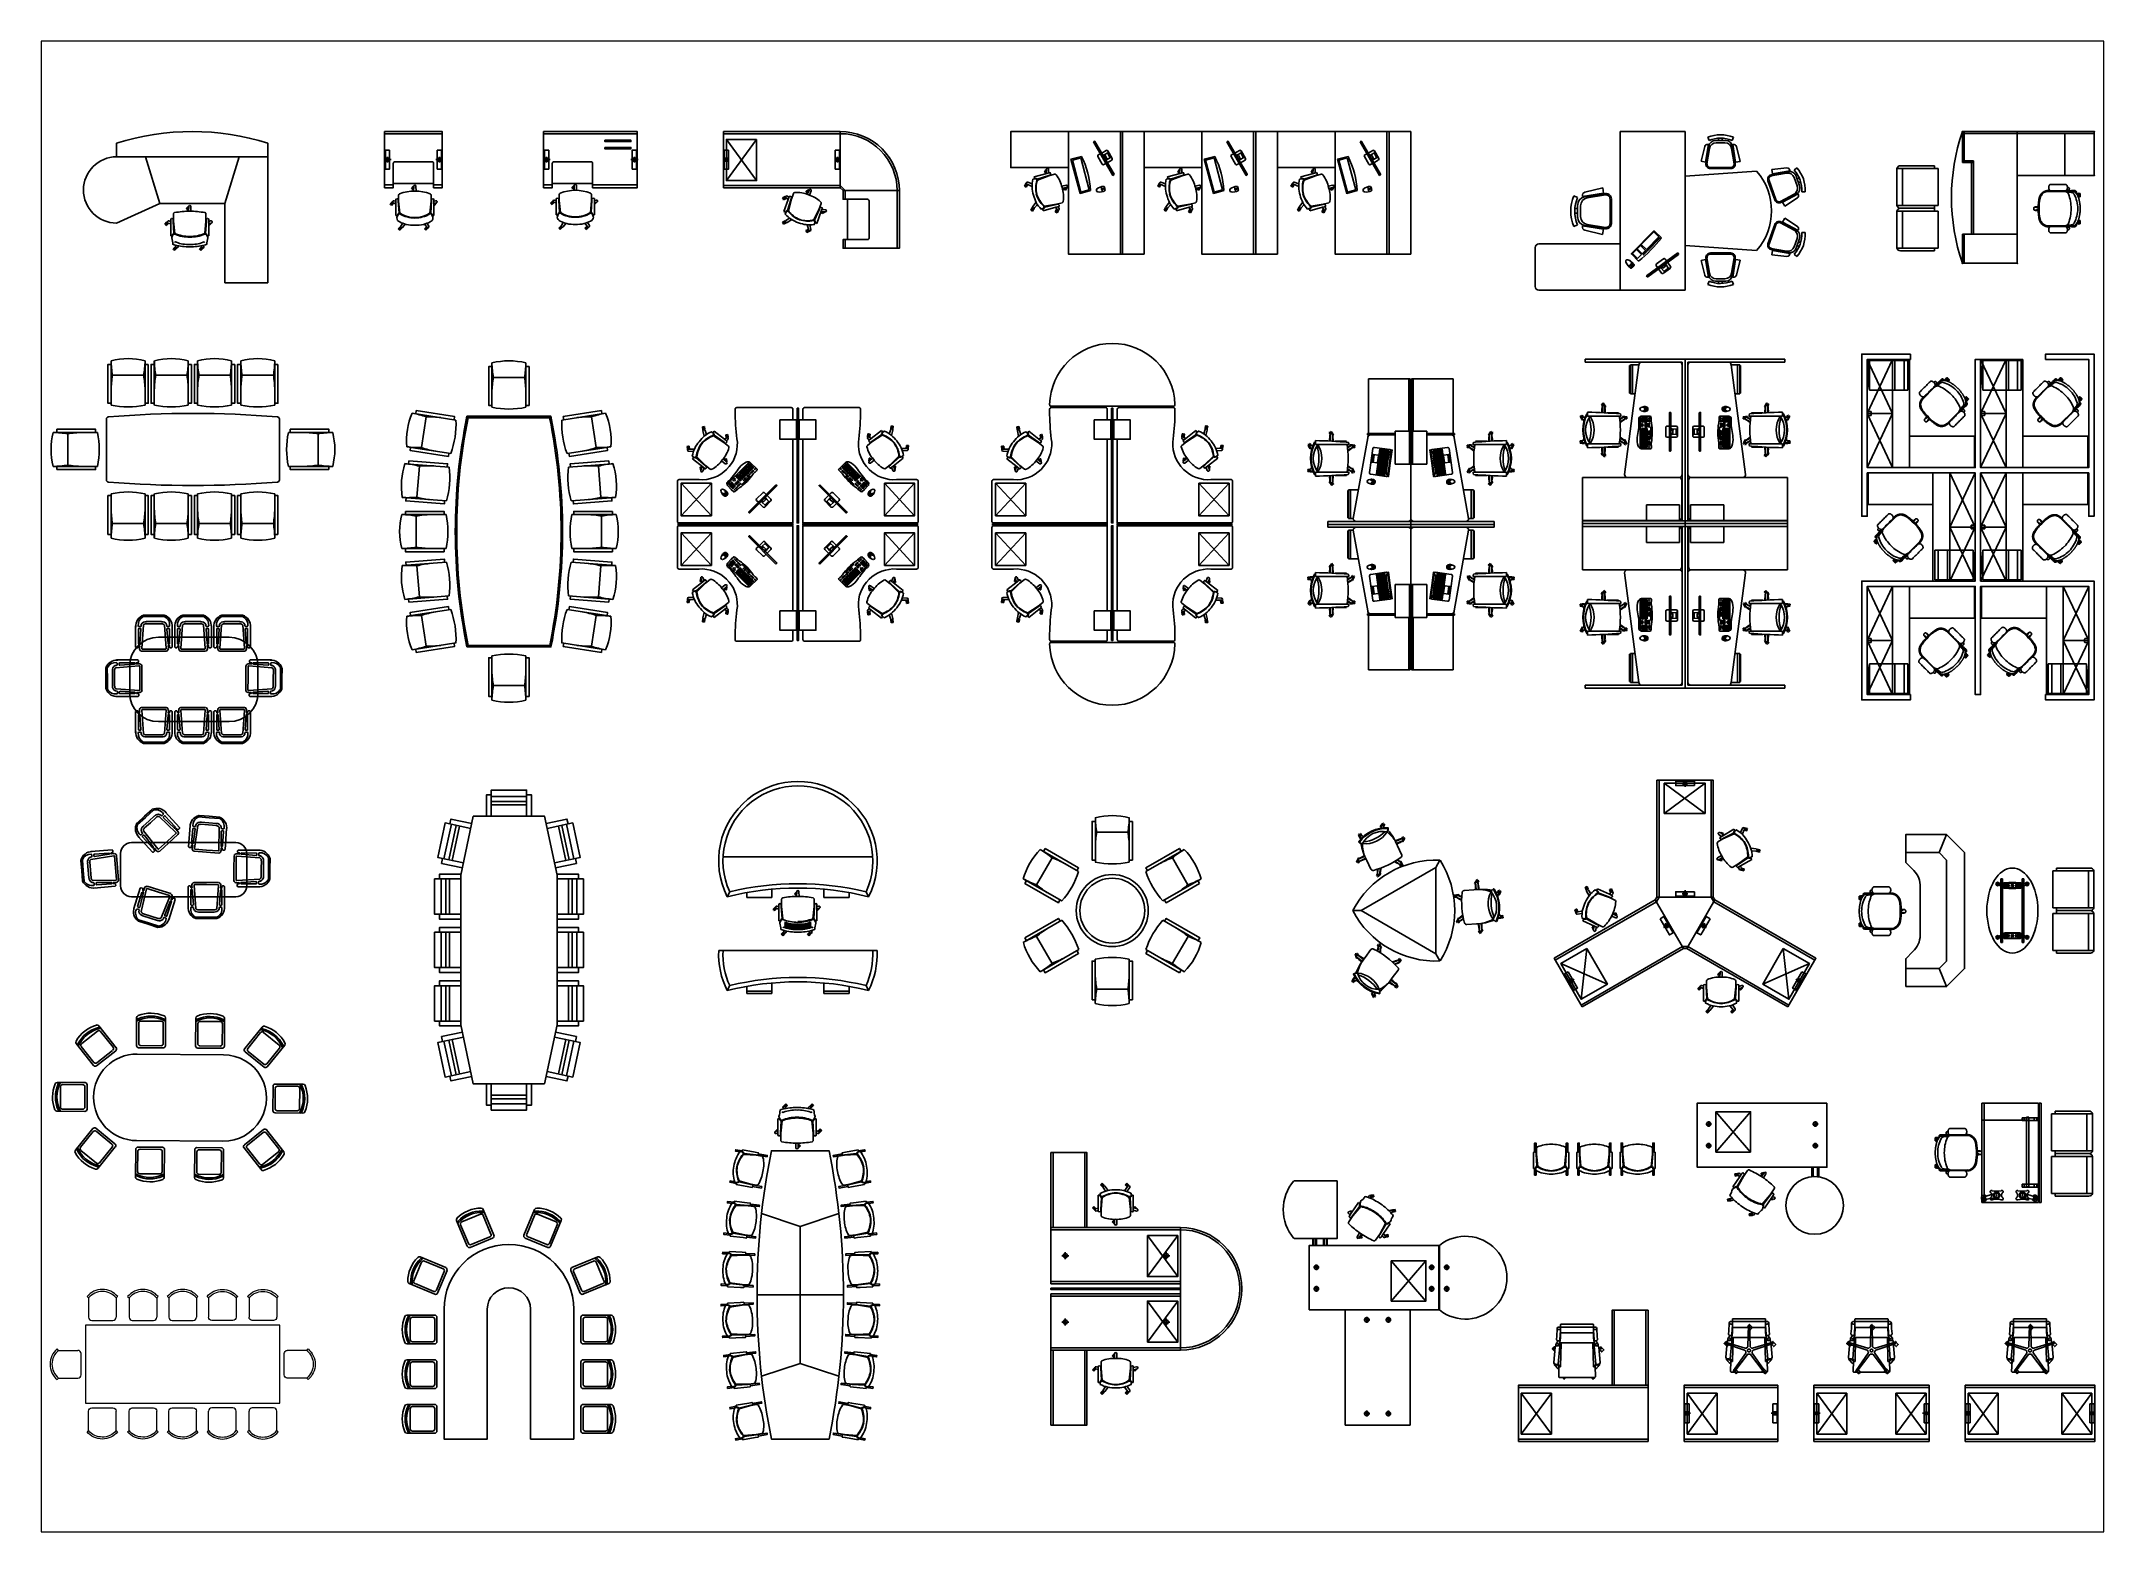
# Paper-space layout 'dwgmodels.com' of a CAD drawing. Header units: millimetres. Extents: x 0 to 257, y 5 to 190.
# The model-space entities are those that its viewports show. They can reach past a viewport. Long polylines and large blocks are cut down to what shows.
import ezdxf

# ---------------------------------------------------------------- set-up
doc = ezdxf.new("R2010")
doc.units = ezdxf.units.MM
doc.linetypes.add('GESTRICHELT', pattern=[0.75, 0.5, -0.25])
doc.linetypes.add('HIDDEN', pattern=[9.525, 6.35, -3.175])
doc.layers.add('dwgmodels.com', color=250, linetype='Continuous')
doc.styles.get("Standard").update_dxf_attribs({"font": 'arial.ttf'})

# ---------------------------------------------------------------- blocks, each defined once
blk = doc.blocks.new('furn055')
at = {"color": 0}
for points in [[(-117428, -56840), (-117382, -56840)], [(-117384, -57377), (-117428, -57377), (-117428, -56840)], [(-117384, -57404), (-117384, -56788)], [(-116915, -56840), (-116868, -56840), (-116868, -57377), (-116913, -57377)], [(-116913, -56788), (-116913, -57404)], [(-117364, -56990), (-116932, -56990)]]:
    blk.add_lwpolyline(points, dxfattribs=at)
for centre, radius, start, end in [((-117148, -57727), 967, 75.9111, 104.0889), ((-116080, -56765), 1304, 181.0501, 189.9778), ((-118217, -56765), 1304, 350.0222, 358.9499), ((-116080, -57216), 1304, 170.0222, 178.9499), ((-118217, -57216), 1304, 1.0501, 9.9778), ((-117148, -56307), 1122, 257.8807, 282.1193)]:
    blk.add_arc(centre, radius, start, end, dxfattribs=at)
blk = doc.blocks.new('furn039')
at = {"color": 0}
blk.add_circle((0, 0), 500, dxfattribs=at)
at = {"color": 0, "ltscale": 0.7}
blk.add_circle((0, 0), 450, dxfattribs=at)
at = {"color": 0, "xscale": -1}
for p, rotation in [((-117148, 58078), 359.9999999999999), ((-108872, -72414), 59.99999999999987), ((-8277, 130493), 299.9999999999999), ((8277, -130493), 119.9999999999999), ((108872, 72414), 239.9999999999999), ((117148, -58078), 180)]:
    blk.add_blockref('furn055', p, dxfattribs=dict(at, rotation=rotation))
blk = doc.blocks.new('Dell S2340T 23-Inch 10-point Multi-Touch Monitor')
at = {"color": 0}
for p, q in [((-269, -94), (-264, -89)), ((-264, -89), (264, -89)), ((-77, -17), (-77, -89)), ((-77, -109), (-77, -143)), ((-40, -70), (-36, -14)), ((-29, -14), (-29, -17)), ((-29, -14), (-29, -17)), ((-25, -60), (-25, -82)), ((-25, -60), (-24, -60)), ((-24, -60), (-24, -89)), ((-24, -63), (24, -63)), ((24, -60), (24, -89)), ((24, -60), (25, -60)), ((25, -60), (25, -82)), ((29, -14), (29, -17)), ((29, -14), (29, -17)), ((40, -70), (36, -14)), ((77, -17), (77, -89)), ((77, -109), (77, -143)), ((269, -94), (264, -89))]:
    blk.add_line(p, q, dxfattribs=at)
for points in [[(-60, 0), (60, 0)], [(-269, -109), (269, -109), (269, -94), (-269, -94), (-269, -109)], [(-60, -160), (60, -160)], [(-36, -14), (36, -14)], [(-29, -17), (29, -17)], [(-29, -17), (29, -17)]]:
    blk.add_lwpolyline(points, dxfattribs=at)
for points in [[(-40, -70, 0.263666), (-37, -80), (-34, -82), (-25, -82)], [(40, -70, -0.263666), (37, -80), (34, -82), (25, -82)]]:
    blk.add_lwpolyline(points, format="xyb", dxfattribs=at)
for centre, radius in [((-61, -4), 1.73), ((-46, -4), 1.73), ((-36, -102), 1.14), ((-32, -4), 1.73), ((-18, -4), 1.73), ((-3, -4), 1.73), ((11, -4), 1.73), ((25, -4), 1.73), ((36, -102), 1.14), ((39, -4), 1.73)]:
    blk.add_circle(centre, radius, dxfattribs=at)
for centre, start, end in [((-60, -17), 90, 180), ((60, -17), 0, 90), ((-60, -143), 180, 270), ((60, -143), 270, 0)]:
    blk.add_arc(centre, 17.2, start, end, dxfattribs=at)
blk = doc.blocks.new('keyboard_top')
at = {"color": 0, "lineweight": -2}
for points in [[(233, -76), (233, -26, 0.165941), (205, -17, -0.04592), (141, -12, 0.046884), (0, 0, 0.043941), (-135, -14, -0.081459), (-182, -12, 0.073722), (-206, -13, 0.278236), (-218, -23), (-217, -154, 0.414214), (-202, -168), (218, -167, 0.414214), (233, -152)], [(218, -167), (-202, -168, -0.198912), (-213, -164, 0.237087), (-181, -196, 0.110077), (-61, -209, 0.017919), (47, -193, -0.053396), (161, -185, 0.017301), (204, -185, 0.36209), (228, -163, -0.184401), (218, -167)]]:
    blk.add_lwpolyline(points, format="xyb", close=True, dxfattribs=at)
for points in [[(-201, -38), (-189, -38)], [(-201, -38), (-201, -51)], [(-201, -51), (-189, -51)], [(-200, -70), (-188, -70)], [(-200, -70), (-200, -83)], [(-200, -83), (-188, -83)], [(-200, -87), (-188, -86)], [(-200, -87), (-200, -100)], [(-200, -100), (-188, -99)], [(-200, -104), (-188, -104)], [(-200, -104), (-200, -117)], [(-200, -117), (-188, -117)], [(-200, -122), (-173, -122)], [(-200, -122), (-200, -135)], [(-200, -135), (-173, -135)], [(-200, -139), (-173, -139)], [(-200, -139), (-200, -152)], [(-200, -152), (-173, -152)], [(-189, -38), (-189, -51)], [(-188, -70), (-188, -83)], [(-188, -86), (-188, -99)], [(-188, -104), (-188, -117)], [(-185, -70), (-185, -83)], [(-185, -70), (-173, -70)], [(-185, -83), (-173, -83)], [(-185, -86), (-185, -99)], [(-185, -86), (-173, -86)], [(-185, -99), (-173, -99)], [(-185, -104), (-173, -104)], [(-185, -104), (-185, -117)], [(-185, -117), (-173, -117)], [(-173, -70), (-173, -83)], [(-173, -86), (-173, -99)], [(-173, -104), (-173, -117)], [(-173, -122), (-173, -135)], [(-173, -139), (-173, -152)], [(-171, -38), (-171, -51)], [(-171, -38), (-159, -38)], [(-171, -51), (-159, -51)], [(-170, -70), (-170, -83)], [(-170, -70), (-158, -70)], [(-170, -83), (-158, -83)], [(-170, -86), (-170, -99)], [(-170, -86), (-158, -86)], [(-170, -99), (-158, -99)], [(-170, -104), (-158, -104)], [(-170, -104), (-170, -117)], [(-170, -117), (-158, -117)], [(-170, -122), (-170, -135)], [(-170, -122), (-158, -122)], [(-170, -135), (-158, -135)], [(-170, -139), (-158, -139)], [(-170, -139), (-170, -152)], [(-170, -152), (-158, -152)], [(-159, -38), (-159, -51)], [(-158, -70), (-158, -83)], [(-158, -86), (-158, -99)], [(-158, -104), (-158, -117)], [(-158, -122), (-158, -135)], [(-158, -139), (-158, -152)], [(-156, -38), (-156, -51)], [(-156, -38), (-144, -38)], [(-156, -51), (-144, -51)], [(-156, -70), (-144, -70)], [(-156, -70), (-156, -83)], [(-156, -83), (-144, -83)], [(-156, -86), (-144, -86)], [(-156, -86), (-156, -99)], [(-156, -99), (-144, -99)], [(-156, -104), (-144, -104)], [(-156, -104), (-156, -117)], [(-156, -117), (-144, -117)], [(-156, -122), (-144, -122)], [(-156, -122), (-156, -135)], [(-156, -135), (-144, -135)], [(-156, -139), (-156, -152)], [(-156, -139), (-129, -139)], [(-156, -152), (-129, -152)], [(-144, -38), (-144, -51)], [(-144, -70), (-144, -83)], [(-144, -86), (-144, -99)], [(-144, -104), (-144, -117)], [(-144, -122), (-144, -135)], [(-142, -38), (-130, -38)], [(-142, -38), (-142, -51)], [(-142, -51), (-130, -51)], [(-141, -70), (-141, -83)], [(-141, -70), (-129, -70)], [(-141, -83), (-129, -83)], [(-141, -86), (-141, -99)], [(-141, -86), (-129, -86)], [(-141, -99), (-129, -99)], [(-141, -104), (-129, -104)], [(-141, -104), (-141, -117)], [(-141, -117), (-129, -117)], [(-141, -122), (-129, -122)], [(-141, -122), (-141, -135)], [(-141, -135), (-129, -135)], [(-130, -38), (-130, -51)], [(-129, -70), (-129, -83)], [(-129, -86), (-129, -99)], [(-129, -104), (-129, -117)], [(-129, -122), (-129, -135)], [(-129, -139), (-129, -152)], [(-127, -38), (-127, -51)], [(-127, -38), (-115, -38)], [(-127, -51), (-115, -51)], [(-126, -70), (-126, -83)], [(-126, -70), (-114, -70)], [(-126, -83), (-114, -83)], [(-126, -86), (-126, -99)], [(-126, -86), (-114, -86)], [(-126, -99), (-114, -99)], [(-126, -104), (-114, -104)], [(-126, -104), (-126, -117)], [(-126, -117), (-114, -117)], [(-126, -122), (-126, -135)], [(-126, -122), (-114, -122)], [(-126, -135), (-114, -135)], [(-126, -139), (-11, -138)], [(-126, -139), (-126, -152)], [(-126, -152), (-11, -151)], [(-115, -38), (-115, -51)], [(-114, -70), (-114, -83)], [(-114, -86), (-114, -99)], [(-114, -104), (-114, -117)], [(-114, -122), (-114, -135)], [(-112, -70), (-100, -70)], [(-112, -70), (-112, -83)], [(-112, -83), (-100, -83)], [(-112, -86), (-100, -86)], [(-112, -86), (-112, -99)], [(-112, -99), (-100, -99)], [(-112, -104), (-100, -104)], [(-112, -104), (-112, -117)], [(-112, -117), (-100, -117)], [(-112, -122), (-100, -122)], [(-112, -122), (-112, -135)], [(-112, -135), (-100, -135)], [(-101, -38), (-101, -51)], [(-101, -38), (-89, -38)], [(-101, -51), (-89, -51)], [(-100, -70), (-100, -83)], [(-100, -86), (-100, -99)], [(-100, -104), (-100, -117)], [(-100, -122), (-100, -135)], [(-97, -70), (-97, -83)], [(-97, -70), (-85, -70)], [(-97, -83), (-85, -83)], [(-97, -86), (-97, -99)], [(-97, -86), (-85, -86)], [(-97, -99), (-85, -99)], [(-97, -104), (-85, -103)], [(-97, -104), (-97, -117)], [(-97, -117), (-85, -116)], [(-97, -122), (-85, -121)], [(-97, -122), (-96, -135)], [(-96, -135), (-84, -134)], [(-89, -38), (-89, -51)], [(-86, -38), (-86, -51)], [(-86, -38), (-74, -38)], [(-86, -51), (-74, -51)], [(-85, -70), (-85, -83)], [(-85, -86), (-85, -99)], [(-85, -103), (-85, -116)], [(-85, -121), (-84, -134)], [(-82, -70), (-70, -69)], [(-82, -70), (-82, -83)], [(-82, -83), (-70, -82)], [(-82, -86), (-82, -99)], [(-82, -86), (-70, -86)], [(-82, -99), (-70, -99)], [(-82, -103), (-70, -103)], [(-82, -103), (-81, -116)], [(-81, -116), (-69, -116)], [(-81, -121), (-81, -134)], [(-81, -121), (-69, -121)], [(-81, -134), (-69, -134)], [(-74, -38), (-74, -51)], [(-72, -38), (-60, -38)], [(-72, -38), (-72, -51)], [(-72, -51), (-60, -51)], [(-70, -69), (-70, -82)], [(-70, -86), (-70, -99)], [(-70, -103), (-69, -116)], [(-69, -121), (-69, -134)], [(-68, -69), (-56, -69)], [(-68, -69), (-67, -82)], [(-67, -82), (-55, -82)], [(-67, -86), (-55, -86)], [(-67, -86), (-67, -99)], [(-67, -99), (-55, -99)], [(-67, -103), (-55, -103)], [(-67, -103), (-67, -116)], [(-67, -116), (-55, -116)], [(-67, -121), (-55, -121)], [(-67, -121), (-67, -134)], [(-67, -134), (-55, -134)], [(-60, -38), (-60, -51)], [(-57, -38), (-57, -51)], [(-57, -38), (-45, -38)], [(-57, -51), (-45, -51)], [(-56, -69), (-55, -82)], [(-55, -86), (-55, -99)], [(-55, -103), (-55, -116)], [(-55, -121), (-55, -134)], [(-52, -69), (-52, -82)], [(-52, -69), (-40, -69)], [(-52, -82), (-40, -82)], [(-52, -86), (-52, -99)], [(-52, -86), (-40, -86)], [(-52, -99), (-40, -99)], [(-52, -103), (-40, -103)], [(-52, -103), (-52, -116)], [(-52, -116), (-40, -116)], [(-52, -121), (-40, -121)], [(-52, -121), (-52, -134)], [(-52, -134), (-40, -134)], [(-45, -38), (-45, -51)], [(-40, -69), (-40, -82)], [(-40, -86), (-40, -99)], [(-40, -103), (-40, -116)], [(-40, -121), (-40, -134)], [(-37, -69), (-37, -82)], [(-37, -69), (-25, -69)], [(-37, -82), (-25, -82)], [(-37, -86), (-37, -99)], [(-37, -86), (-25, -86)], [(-37, -99), (-25, -99)], [(-37, -103), (-25, -103)], [(-37, -103), (-37, -116)], [(-37, -116), (-25, -116)], [(-37, -121), (-37, -134)], [(-37, -121), (-25, -121)], [(-37, -134), (-25, -134)], [(-28, -19), (1, -18)], [(-28, -38), (-16, -37)], [(-28, -38), (-28, -51)], [(-28, -51), (-16, -50)], [(-26, -16), (1, -16)], [(-25, -69), (-25, -82)], [(-25, -86), (-25, -99)], [(-25, -103), (-25, -116)], [(-25, -121), (-25, -134)], [(-23, -69), (-11, -69)], [(-23, -69), (-23, -82)], [(-23, -82), (-11, -82)], [(-23, -86), (-11, -86)], [(-23, -86), (-23, -99)], [(-23, -99), (-11, -99)], [(-23, -103), (-11, -103)], [(-23, -103), (-23, -116)], [(-23, -116), (-11, -116)], [(-23, -121), (-11, -121)], [(-23, -121), (-23, -134)], [(-23, -134), (-11, -134)], [(-16, -37), (-16, -50)], [(-13, -37), (-13, -50)], [(-13, -37), (-1, -37)], [(-13, -50), (-1, -50)], [(-11, -69), (-11, -82)], [(-11, -86), (-11, -99)], [(-11, -103), (-11, -116)], [(-11, -121), (-11, -134)], [(-11, -138), (-11, -151)], [(-8, -69), (-8, -82)], [(-8, -69), (4, -69)], [(-8, -82), (4, -82)], [(-8, -86), (-8, -99)], [(-8, -86), (4, -86)], [(-8, -99), (4, -99)], [(-8, -103), (4, -103)], [(-8, -103), (-8, -116)], [(-8, -116), (4, -116)], [(-8, -121), (4, -121)], [(-8, -121), (-8, -134)], [(-8, -134), (4, -134)], [(-7, -138), (20, -138)], [(-7, -138), (-7, -151)], [(-7, -151), (20, -151)], [(-1, -37), (-1, -50)], [(1, -7), (1, -16)], [(1, -18), (1, -25)], [(2, -37), (14, -37)], [(2, -37), (2, -50)], [(2, -50), (14, -50)], [(4, -7), (5, -16)], [(4, -69), (4, -82)], [(4, -86), (4, -99)], [(4, -103), (4, -116)], [(4, -121), (4, -134)], [(5, -16), (30, -16)], [(5, -18), (5, -25)], [(5, -18), (30, -18)], [(7, -69), (7, -82)], [(7, -69), (19, -69)], [(7, -82), (19, -82)], [(7, -86), (7, -99)], [(7, -86), (19, -86)], [(7, -99), (19, -99)], [(7, -103), (19, -103)], [(7, -103), (8, -116)], [(8, -116), (20, -116)], [(8, -121), (8, -134)], [(8, -121), (20, -121)], [(8, -134), (20, -134)], [(14, -37), (14, -50)], [(17, -37), (17, -50)], [(17, -37), (29, -37)], [(17, -50), (29, -50)], [(19, -69), (19, -82)], [(19, -86), (19, -99)], [(19, -103), (20, -116)], [(20, -121), (20, -134)], [(20, -138), (20, -151)], [(23, -69), (35, -69)], [(23, -69), (23, -82)], [(23, -82), (35, -82)], [(23, -86), (35, -86)], [(23, -86), (23, -99)], [(23, -99), (35, -99)], [(23, -103), (35, -103)], [(23, -103), (23, -116)], [(23, -116), (35, -116)], [(23, -121), (65, -121)], [(23, -121), (23, -134)], [(23, -134), (65, -134)], [(23, -138), (35, -138)], [(23, -138), (23, -151)], [(23, -151), (35, -151)], [(29, -37), (29, -50)], [(35, -69), (35, -82)], [(35, -86), (35, -99)], [(35, -103), (35, -116)], [(35, -138), (35, -151)], [(38, -69), (38, -82)], [(38, -69), (65, -69)], [(38, -82), (65, -82)], [(38, -86), (38, -99)], [(38, -86), (50, -86)], [(38, -99), (50, -99)], [(38, -103), (65, -103)], [(38, -103), (38, -116)], [(38, -116), (65, -116)], [(38, -138), (65, -138)], [(38, -138), (38, -151)], [(38, -151), (65, -151)], [(50, -86), (50, -99)], [(53, -86), (53, -99)], [(53, -86), (65, -86)], [(53, -99), (65, -99)], [(65, -69), (65, -82)], [(65, -86), (65, -99)], [(65, -103), (65, -116)], [(65, -121), (65, -134)], [(65, -138), (65, -151)], [(82, -37), (82, -50)], [(82, -37), (94, -37)], [(82, -50), (94, -50)], [(83, -69), (83, -82)], [(83, -69), (95, -69)], [(83, -82), (95, -82)], [(83, -85), (83, -98)], [(83, -85), (95, -85)], [(83, -98), (95, -98)], [(89, -138), (101, -138)], [(89, -138), (89, -151)], [(89, -151), (101, -151)], [(94, -37), (94, -50)], [(95, -69), (95, -82)], [(95, -85), (95, -98)], [(97, -37), (97, -50)], [(97, -37), (109, -37)], [(97, -50), (109, -50)], [(98, -69), (98, -82)], [(98, -69), (110, -69)], [(98, -82), (110, -82)], [(98, -85), (98, -98)], [(98, -85), (110, -85)], [(98, -98), (110, -98)], [(101, -138), (101, -151)], [(104, -121), (104, -134)], [(104, -121), (116, -121)], [(104, -134), (116, -134)], [(104, -138), (116, -138)], [(104, -138), (104, -151)], [(104, -151), (116, -151)], [(109, -37), (109, -50)], [(110, -69), (110, -82)], [(110, -85), (110, -98)], [(111, -37), (123, -37)], [(111, -37), (111, -50)], [(111, -50), (123, -50)], [(112, -69), (124, -69)], [(112, -69), (112, -82)], [(112, -82), (124, -82)], [(112, -85), (124, -85)], [(112, -85), (112, -98)], [(112, -98), (124, -98)], [(116, -121), (116, -134)], [(116, -138), (116, -151)], [(119, -138), (131, -138)], [(119, -138), (119, -151)], [(119, -151), (131, -151)], [(123, -37), (123, -50)], [(124, -69), (124, -82)], [(124, -85), (124, -98)], [(126, -37), (126, -50)], [(126, -37), (138, -37)], [(126, -50), (138, -50)], [(127, -69), (127, -82)], [(127, -69), (139, -69)], [(127, -82), (139, -82)], [(127, -85), (128, -98)], [(127, -85), (139, -85)], [(128, -98), (140, -98)], [(131, -138), (131, -151)], [(138, -37), (138, -50)], [(139, -69), (139, -82)], [(139, -85), (140, -98)], [(156, -35), (156, -48)], [(156, -35), (168, -35)], [(156, -48), (168, -48)], [(157, -69), (157, -82)], [(157, -69), (169, -69)], [(157, -82), (169, -82)], [(157, -85), (157, -98)], [(157, -85), (169, -85)], [(157, -98), (169, -98)], [(157, -103), (169, -103)], [(157, -103), (157, -116)], [(157, -116), (169, -116)], [(157, -121), (157, -134)], [(157, -121), (169, -121)], [(157, -134), (169, -134)], [(157, -138), (169, -138)], [(157, -138), (157, -151)], [(157, -151), (169, -151)], [(168, -35), (168, -48)], [(169, -69), (169, -82)], [(169, -85), (169, -98)], [(169, -103), (169, -116)], [(169, -121), (169, -134)], [(169, -138), (169, -151)], [(172, -69), (184, -69)], [(172, -69), (172, -82)], [(172, -82), (184, -82)], [(172, -85), (184, -85)], [(172, -85), (172, -98)], [(172, -98), (184, -98)], [(172, -103), (184, -102)], [(172, -103), (172, -116)], [(172, -116), (184, -115)], [(172, -121), (184, -120)], [(172, -121), (172, -134)], [(172, -134), (184, -133)], [(172, -138), (184, -138)], [(172, -138), (172, -151)], [(172, -151), (184, -151)], [(176, -34), (176, -47)], [(176, -34), (188, -34)], [(176, -47), (188, -47)], [(184, -69), (184, -82)], [(184, -85), (184, -98)], [(184, -102), (184, -115)], [(184, -120), (184, -133)], [(184, -138), (184, -151)], [(187, -69), (199, -68)], [(187, -69), (187, -82)], [(187, -82), (199, -81)], [(187, -85), (187, -98)], [(187, -85), (199, -85)], [(187, -98), (199, -98)], [(187, -102), (199, -102)], [(187, -102), (187, -115)], [(187, -115), (199, -115)], [(187, -120), (199, -120)], [(187, -120), (187, -133)], [(187, -133), (199, -133)], [(187, -138), (199, -138)], [(187, -138), (187, -151)], [(187, -151), (199, -151)], [(188, -34), (188, -47)], [(197, -34), (197, -47)], [(197, -34), (209, -34)], [(197, -47), (209, -47)], [(199, -68), (199, -81)], [(199, -85), (199, -98)], [(199, -102), (199, -115)], [(199, -120), (199, -133)], [(199, -138), (199, -151)], [(202, -68), (202, -81)], [(202, -68), (214, -68)], [(202, -81), (214, -81)], [(202, -85), (202, -98)], [(202, -85), (214, -85)], [(202, -98), (214, -98)], [(202, -102), (214, -102)], [(202, -102), (202, -115)], [(202, -115), (214, -115)], [(202, -120), (202, -133)], [(202, -120), (214, -120)], [(202, -133), (214, -133)], [(202, -138), (214, -138)], [(202, -138), (202, -151)], [(202, -151), (214, -151)], [(209, -34), (209, -47)], [(214, -68), (214, -81)], [(214, -85), (214, -98)], [(214, -102), (214, -115)], [(214, -120), (214, -133)], [(214, -138), (214, -151)]]:
    blk.add_lwpolyline(points, dxfattribs=at)
for points in [[(1, -25, -0.037715), (-22, -24, -0.328345), (-28, -19)], [(-26, -16, -0.157731), (-22, -12, -0.08747), (1, -7, -0.08747)], [(4, -7, -0.086643), (27, -12, -0.237073), (30, -16)], [(30, -18, -0.11266), (29, -21, -0.188542), (24, -24, -0.031584), (5, -25, -0.031584)]]:
    blk.add_lwpolyline(points, format="xyb", dxfattribs=at)
for centre in [(-74, -18), (-64, -18), (-55, -18), (-46, -18), (-36, -18), (38, -18), (48, -18), (57, -18), (67, -18), (76, -18)]:
    blk.add_circle(centre, 3.55, dxfattribs=at)
blk = doc.blocks.new('A$C13DF2AF7')
at = {"color": 0}
for p, q in [((8, -1404), (8, 18)), ((8, 18), (48, 18)), ((48, 18), (48, -1402)), ((50, 18), (2289, 18)), ((2289, 18), (2289, -1368)), ((2249, -22), (50, -22)), ((50, -69), (50, -1404)), ((270, -59), (51, -59)), ((610, -29), (90, -29)), ((270, -519), (270, -59)), ((650, -782), (650, -62)), ((650, -1404), (650, -69)), ((690, -22), (2210, -22)), ((2249, -1368), (2249, -22)), ((2250, -62), (2250, -582)), ((50, -519), (270, -519)), ((2210, -622), (690, -822)), ((1103, -819), (1108, -810)), ((1127, -833), (1103, -819)), ((1108, -810), (1117, -814)), ((1117, -791), (1112, -800)), ((1112, -800), (1122, -805)), ((1146, -804), (1117, -791)), ((1117, -814), (1126, -819)), ((1122, -805), (1131, -810)), ((1124, -827), (1152, -812)), ((1124, -827), (1160, -889)), ((1173, -820), (1146, -804)), ((1152, -812), (1194, -885)), ((1163, -826), (1168, -829)), ((1168, -829), (1173, -820)), ((1464, -812), (1421, -885)), ((1491, -827), (1455, -889)), ((1460, -789), (1471, -788)), ((1460, -816), (1460, -789)), ((1464, -812), (1491, -827)), ((1471, -788), (1471, -799)), ((1471, -799), (1472, -809)), ((1492, -787), (1481, -788)), ((1481, -788), (1482, -798)), ((1482, -798), (1482, -808)), ((1484, -845), (1484, -851)), ((1484, -851), (1495, -850)), ((1495, -819), (1492, -787)), ((1495, -850), (1495, -819)), ((1810, -741), (1810, -674)), ((2210, -711), (1810, -711)), ((1810, -711), (1810, -711)), ((2210, -741), (1810, -741)), ((1820, -751), (1820, -741)), ((2200, -751), (1820, -751)), ((2210, -741), (2200, -741)), ((2200, -741), (2200, -751)), ((2210, -622), (2210, -741)), ((934, -1105), (941, -1097)), ((957, -1127), (934, -1105)), ((941, -1097), (949, -1104)), ((954, -1081), (947, -1089)), ((947, -1089), (955, -1096)), ((949, -1104), (956, -1111)), ((975, -1097), (954, -1081)), ((955, -1096), (963, -1103)), ((982, -1146), (957, -1127)), ((968, -1129), (968, -1098)), ((968, -1098), (1070, -1098)), ((968, -1129), (1068, -1129)), ((981, -1131), (981, -1131)), ((981, -1131), (989, -1138)), ((989, -1138), (982, -1146)), ((1071, -904), (1071, -1063)), ((1117, -873), (1117, -1334)), ((1498, -873), (1498, -1334)), ((1544, -1063), (1544, -904)), ((1647, -1098), (1546, -1098)), ((1647, -1129), (1548, -1129)), ((1624, -1092), (1629, -1083)), ((1629, -1095), (1624, -1092)), ((1629, -1083), (1657, -1099)), ((1641, -1130), (1665, -1144)), ((1647, -1098), (1647, -1129)), ((1662, -1129), (1654, -1124)), ((1657, -1099), (1682, -1117)), ((1668, -1120), (1659, -1115)), ((1671, -1135), (1662, -1129)), ((1665, -1144), (1671, -1135)), ((1677, -1126), (1668, -1120)), ((1682, -1117), (1677, -1126)), ((44, -1404), (8, -1404)), ((48, -1402), (44, -1404)), ((1117, -1334), (1061, -1334)), ((1061, -1334), (1117, -1334)), ((1131, -1376), (1121, -1377)), ((1121, -1377), (1121, -1408)), ((1121, -1408), (1124, -1440)), ((1124, -1400), (1140, -1372)), ((1152, -1416), (1124, -1400)), ((1132, -1383), (1131, -1376)), ((1134, -1429), (1133, -1419)), ((1134, -1439), (1134, -1429)), ((1144, -1428), (1144, -1418)), ((1145, -1439), (1144, -1428)), ((1152, -1416), (1171, -1382)), ((1155, -1411), (1155, -1438)), ((1447, -1398), (1442, -1407)), ((1442, -1407), (1470, -1423)), ((1464, -1416), (1445, -1382)), ((1453, -1401), (1447, -1398)), ((1491, -1400), (1464, -1416)), ((1470, -1423), (1498, -1436)), ((1491, -1400), (1475, -1372)), ((1494, -1422), (1485, -1417)), ((1489, -1394), (1513, -1408)), ((1499, -1413), (1490, -1408)), ((1503, -1427), (1494, -1422)), ((1498, -1334), (1554, -1334)), ((1498, -1436), (1503, -1427)), ((1508, -1417), (1499, -1413)), ((1513, -1408), (1508, -1417)), ((2269, -1368), (2249, -1368)), ((2289, -1368), (2269, -1368)), ((1124, -1440), (1134, -1439)), ((1155, -1438), (1145, -1439))]:
    blk.add_line(p, q, dxfattribs=at)
for points in [[(1601, -498, 0.241004), (1575, -507, 0.217003), (1573, -589, 0.752527), (1620, -591, 0.115399), (1632, -536, 0.099122), (1626, -510, 0.240483), (1601, -498)], [(1590, -498, 0.055019), (1585, -516, 0.050601), (1584, -532, -0.084687), (1583, -543, -0.175899), (1572, -561, -0.569307), (1566, -558, -0.064428), (1566, -535, -0.081238), (1575, -507, -0.150456), (1590, -498)], [(1610, -499, -0.141108), (1612, -533, 0.211379), (1614, -544, 0.412702), (1583, -543, 0.176997), (1586, -532, -0.141094), (1591, -498, -0.080592), (1601, -498, -0.075205), (1610, -499)], [(1596, -522), (1597, -508, -0.837339), (1602, -510), (1601, -525, -1), (1596, -525)], [(1611, -499, -0.071754), (1615, -521, -0.043169), (1614, -535, 0.269309), (1625, -564, 0.36617), (1630, -563, 0.160325), (1626, -510, 0.150096), (1612, -499)]]:
    blk.add_lwpolyline(points, format="xyb", close=True, dxfattribs=at)
blk.add_lwpolyline([(50, -1404), (650, -1404)], dxfattribs=at)
for centre, radius, start, end in [((90, -69), 40, 90, 180), ((610, -69), 40, 0, 90), ((690, -62), 40, 90, 180), ((2210, -62), 40, 0, 90), ((690, -782), 40, 180, 270), ((2861, -106), 1881, 202.5522, 204.6431), ((1138, -819), 12.1, 30, 210), ((1138, -819), 5.25, 30, 210), ((-341, -1955), 1881, 34.7003, 37.4478), ((2957, -1955), 1881, 142.5522, 145.2997), ((-246, -106), 1881, 335.3569, 337.4478), ((1478, -819), 12.1, 330, 150), ((1478, -819), 5.25, 330, 150), ((2210, -582), 40, 269.9365, 0.0635), ((968, -1114), 12.1, 90, 270), ((968, -1114), 5.25, 90, 270), ((1212, -2963), 1881, 94.3251, 97.4478), ((1212, 735), 1881, 262.5522, 265.593), ((7850, -1461), 6790, 175.0741, 178.9282), ((1308, -2078), 1198, 100.8173, 101.3741), ((1108, -916), 44.9, 77.8383, 121.0044), ((1308, -2078), 1198, 80.8598, 99.1402), ((1507, -916), 44.9, 58.9956, 102.1617), ((-5235, -1461), 6790, 1.0718, 4.9259), ((1308, -2078), 1198, 78.6259, 79.1827), ((1404, -2963), 1881, 82.5522, 85.6749), ((1404, 735), 1881, 274.407, 277.4478), ((1647, -1114), 12.1, 270, 90), ((1647, -1114), 5.25, 270, 90), ((1086, -1342), 5.33, 52.9271, 231.3109), ((1308, -921), 481, 242.0686, 297.9314), ((1308, -921), 471, 242.2928, 297.7072), ((1308, -1598), 353, 57.3822, 122.6178), ((1308, -1039), 324, 233.9912, 306.0088), ((2861, -2121), 1881, 156.4846, 157.4478), ((1138, -1408), 12.1, 150, 330), ((1138, -1408), 5.25, 150, 330), ((1308, -1795), 509, 70.6389, 109.3611), ((-341, -272), 1881, 322.5522, 323.7681), ((2957, -272), 1881, 216.2319, 217.4478), ((1478, -1408), 12.1, 210, 30), ((1478, -1408), 5.25, 210, 30), ((-246, -2121), 1881, 22.5522, 23.5154), ((1530, -1342), 5.33, 308.6891, 127.0729)]:
    blk.add_arc(centre, radius, start, end, dxfattribs=at)
for name, p in [('Dell S2340T 23-Inch 10-point Multi-Touch Monitor', (1283, -89)), ('keyboard_top', (1265, -437))]:
    blk.add_blockref(name, p, dxfattribs=at)
blk = doc.blocks.new('furn office 01_dwgmodels.com')
at = {"color": 0}
for p, q in [((-330, 0), (-330, -1700)), ((-690, -135), (-683, -136)), ((-683, -136), (-418, -593)), ((-527, -262), (-589, -298)), ((-1359, -566), (-1368, -561)), ((-880, -364), (-996, -395)), ((-606, -308), (-636, -325)), ((-538, -330), (-562, -344)), ((-529, -442), (-559, -459)), ((-538, -329), (-557, -340)), ((-555, -321), (-504, -296)), ((-540, -331), (-516, -373)), ((-538, -329), (-538, -330)), ((-514, -371), (-538, -385)), ((-513, -372), (-532, -383)), ((-515, -390), (-468, -359)), ((-514, -371), (-513, -372)), ((-450, -396), (-512, -432)), ((-501, -302), (-503, -304)), ((-500, -303), (-502, -304)), ((-472, -352), (-474, -353)), ((-471, -353), (-474, -354)), ((-1640, -758), (-1648, -753)), ((-1095, -801), (-1103, -796)), ((-761, -809), (-877, -840)), ((-590, -801), (-578, -798)), ((-559, -793), (-578, -798)), ((-575, -793), (-564, -790)), ((-573, -801), (-562, -797)), ((-559, -793), (-547, -789)), ((-421, -600), (-418, -593)), ((-1551, -1090), (-1559, -1085)), ((-1212, -1117), (-1220, -1112))]:
    blk.add_line(p, q, dxfattribs=at)
at = {"color": 0, "ltscale": 5}
for p, q in [((-1015, -383), (-887, -859)), ((-996, -395), (-877, -840)), ((-880, -364), (-761, -809))]:
    blk.add_line(p, q, dxfattribs=at)
at = {"color": 0}
for points in [[(-1050, 0), (-1850, 0), (-1850, -500), (-1050, -500)], [(-300, -1700), (-1050, -1700), (-1050, 0), (-300, 0)], [(-1662, -757), (-1653, -762), (-1633, -727), (-1642, -722)], [(-1636, -772), (-1645, -767), (-1625, -732), (-1616, -737)], [(-1573, -1089), (-1564, -1094), (-1544, -1059), (-1553, -1054)], [(-1547, -1104), (-1556, -1099), (-1536, -1064), (-1527, -1069)], [(-1234, -1115), (-1225, -1120), (-1205, -1086), (-1214, -1081)], [(-1208, -1130), (-1217, -1125), (-1197, -1091), (-1188, -1096)]]:
    blk.add_lwpolyline(points, close=True, dxfattribs=at)
for points in [[(0, 0), (-300, 0), (-300, -1700), (0, -1700), (0, 0)], [(-702, -142), (-433, -608), (-421, -600), (-690, -135), (-702, -142)], [(-504, -268), (-444, -372)], [(-1356, -533), (-1362, -530), (-1382, -565)], [(-1382, -565), (-1373, -570), (-1357, -542)], [(-1360, -577), (-1364, -575), (-1359, -565)], [(-642, -348), (-582, -452)], [(-504, -296), (-468, -359)], [(-503, -304), (-474, -354)], [(-502, -304), (-474, -353)], [(-1117, -799), (-1108, -804), (-1094, -780)], [(-1108, -785), (-1117, -799)], [(-1091, -814), (-1100, -809), (-1080, -776)], [(-1078, -775), (-1071, -780), (-1091, -814)]]:
    blk.add_lwpolyline(points, dxfattribs=at)
for points in [[(-1525, -627), (-1351, -580), (-1308, -569, -0.285714), (-1299, -602), (-1323, -609), (-1483, -662, 0.220172), (-1497, -652), (-1519, -648)], [(-1399, -1098), (-1225, -1051), (-1181, -1040, 0.285714), (-1191, -1006), (-1215, -1012), (-1380, -1047, -0.220172), (-1387, -1062), (-1404, -1077)]]:
    blk.add_lwpolyline(points, format="xyb", close=True, dxfattribs=at)
for points in [[(-1360, -583), (-1355, -524, -1), (-1325, -525), (-1326, -574)], [(-555, -321, 0.263666), (-562, -329), (-562, -332), (-557, -340)], [(-515, -390, -0.263666), (-525, -392), (-528, -390), (-532, -383)], [(-1554, -762), (-1627, -731, -1), (-1616, -703), (-1552, -725)], [(-1495, -872, -0.119401), (-1490, -677, 0.398658), (-1507, -655), (-1543, -661, 0.13244), (-1535, -882)], [(-1490, -871, -0.129806), (-1481, -674), (-1322, -614), (-1243, -593, -0.30894), (-1221, -600, -0.113102), (-1139, -776)], [(-1491, -869, 0.129806), (-1384, -1035), (-1216, -1008), (-1137, -987, 0.30894), (-1123, -969, 0.113102), (-1139, -776)], [(-1144, -759), (-1080, -745, -1), (-1072, -774), (-1134, -792, 0.488714)], [(-1481, -1013), (-1521, -1059, -1), (-1544, -1040), (-1499, -980, 0.488714)], [(-1496, -870, 0.119401), (-1394, -1037, -0.398658), (-1397, -1065), (-1431, -1077, -0.13244), (-1535, -882)], [(-1194, -1044), (-1180, -1067, -1), (-1205, -1083), (-1226, -1053, 0.488714)]]:
    blk.add_lwpolyline(points, format="xyb", dxfattribs=at)
at = {"color": 0, "ltscale": 5}
blk.add_lwpolyline([(-870, -345), (-1015, -383), (-887, -859), (-742, -820)], dxfattribs=at)
at = {"color": 0}
for centre, radius in [((-507, -270), 1.73), ((-500, -282), 1.73), ((-579, -340), 1.14), ((-544, -402), 1.14), ((-493, -294), 1.73), ((-486, -307), 1.73), ((-479, -319), 1.73), ((-471, -332), 1.73), ((-464, -344), 1.73), ((-457, -356), 1.73)]:
    blk.add_circle(centre, radius, dxfattribs=at)
for centre, radius, start, end in [((-519, -277), 17.2, 30, 120), ((-1977, -896), 1237, 3.5181, 26.4819), ((-628, -340), 17.2, 120, 210), ((-567, -444), 17.2, 210, 300), ((-458, -381), 17.2, 300, 30), ((-640, -814), 23, 129.3164, 260.6836), ((-555, -918), 157, 92.2582, 129.3164), ((-618, -682), 157, 260.6836, 297.7418), ((-469, -769), 125, 178.7852, 211.2148), ((-561, -825), 35.5, 103.9048, 127.2913), ((-581, -799), 2, 127.2913, 262.7087), ((-577, -765), 35.5, 262.7087, 286.0952), ((-574, -797), 4, 105, 285), ((-560, -825), 35.5, 82.7087, 106.0952), ((-576, -765), 35.5, 283.9048, 307.2913), ((-563, -794), 4, 285, 105), ((-561, -766), 5, 27.5925, 92.2582), ((-667, -822), 125, 2.4075, 27.5925), ((-555, -792), 2, 307.2913, 82.7087), ((-548, -817), 5, 297.7418, 2.4075)]:
    blk.add_arc(centre, radius, start, end, dxfattribs=at)
blk = doc.blocks.new('furn office 02_dwgmodels.com')
for p, q in [((0, -30), (1620, -30)), ((40, -110), (460, -680)), ((460, -110), (40, -680)), ((-10, -390), (80, -390)), ((1540, -390), (1620, -390)), ((1580, -350), (1580, -430)), ((0, -750), (1620, -750)), ((1158, -832), (1162, -841)), ((1620, -750), (1690, -820)), ((1620, -780), (1660, -820)), ((1690, -820), (1690, -940)), ((2410, -820), (2410, -1620)), ((833, -923), (838, -932)), ((1370, -1115), (1375, -1124)), ((1720, -940), (1720, -1500)), ((832, -1263), (837, -1272)), ((1156, -1379), (1160, -1388)), ((1690, -1500), (1690, -1620))]:
    blk.add_line(p, q)
for points in [[(0, -780), (0, 0), (1620, 0), (1620, -780)], [(70, -260), (70, -520), (10, -520), (10, -260)], [(1550, -260), (1550, -520), (1610, -520), (1610, -260)], [(20, -370), (20, -410), (60, -410), (60, -370)], [(1560, -370), (1560, -410), (1600, -410), (1600, -370)], [(820, -918), (824, -927), (861, -910), (856, -901)], [(833, -946), (829, -936), (865, -919), (869, -928)], [(819, -1259), (823, -1268), (859, -1250), (855, -1241)], [(832, -1286), (828, -1277), (864, -1259), (868, -1268)], [(1143, -1374), (1147, -1383), (1183, -1366), (1179, -1357)], [(1156, -1401), (1151, -1392), (1188, -1375), (1192, -1384)]]:
    blk.add_lwpolyline(points, close=True)
for points in [[(1660, -820), (2440, -820, 0.414214), (1620, 0), (1620, -780)], [(1058, -1221, -0.129806), (901, -1102), (942, -936), (969, -859, -0.30894), (988, -846, -0.113102), (1179, -878)], [(1195, -884), (1215, -822, 1), (1187, -812), (1163, -872, -0.488714)], [(1056, -1226, -0.119401), (898, -1111, 0.398658), (870, -1112), (855, -1145, 0.13244), (1041, -1265)], [(907, -911), (886, -896, 1), (868, -920), (896, -943, -0.488714)], [(1056, -1221, 0.129806), (1253, -1227), (1326, -1073), (1353, -997, 0.30894), (1348, -975, 0.113102), (1179, -878)], [(1354, -1115), (1413, -1114, 1), (1414, -1084), (1366, -1081)], [(915, -1200), (866, -1236, 1), (883, -1261), (946, -1221, -0.488714)], [(1054, -1225, 0.119401), (1249, -1236, -0.398658), (1270, -1255), (1260, -1290, -0.13244), (1041, -1265)], [(1160, -1293), (1185, -1369, 1), (1213, -1360), (1196, -1294)]]:
    blk.add_lwpolyline(points, format="xyb")
at = {"flags": 128}
blk.add_lwpolyline([(460, -110), (460, -680), (40, -680), (40, -110)], close=True, dxfattribs=at)
for points in [[(1185, -818), (1181, -810), (1145, -827)], [(1145, -827), (1149, -836), (1184, -820)], [(1158, -854), (1153, -845), (1178, -833)], [(1173, -847), (1158, -854)], [(1359, -1115), (1361, -1119), (1371, -1114)], [(1370, -1137), (1366, -1128), (1395, -1114)], [(1403, -1114), (1406, -1120), (1370, -1137)]]:
    blk.add_lwpolyline(points)
for points in [[(1660, -820), (2440, -820), (2440, -1620), (1660, -1620), (1660, -1500), (2000, -1500, 0.414214), (2020, -1480), (2020, -960, 0.414214), (2000, -940), (1660, -940)], [(837, -1111), (897, -942), (913, -899, -0.285714), (946, -911), (937, -935), (890, -1097, 0.220172), (874, -1102), (858, -1119)], [(1296, -1275), (1357, -1106), (1372, -1063, 0.285714), (1339, -1052), (1331, -1075), (1265, -1231, -0.220172), (1273, -1245), (1276, -1268)]]:
    blk.add_lwpolyline(points, format="xyb", close=True)
for centre in [(40, -390), (1580, -390)]:
    blk.add_circle(centre, 20)
blk.add_arc((1620, -820), 790, 0, 90)
blk = doc.blocks.new('furn office 03_dwgmodels.com')
for p, q in [((0, -30), (1300, -30)), ((90, -390), (-10, -390)), ((40, -350), (40, -430)), ((1310, -390), (1210, -390)), ((1260, -350), (1260, -430)), ((0, -740), (120, -740)), ((120, -720), (680, -720)), ((405, -778), (412, -785)), ((680, -740), (1300, -740)), ((110, -993), (117, -1000)), ((705, -999), (707, -1000)), ((223, -1339), (230, -1346)), ((587, -1339), (594, -1346))]:
    blk.add_line(p, q)
for points in [[(0, -780), (0, 0), (1300, 0), (1300, -780), (680, -780), (680, -440, 0.414214), (660, -420), (140, -420, 0.414214), (120, -440), (120, -780)], [(232, -1124), (215, -955), (215, -873, -0.30894), (228, -855, -0.188301), (652, -855, -0.30894), (665, -873), (665, -955), (648, -1124, -0.291999)], [(175, -1155), (175, -975), (175, -930, -0.285714), (210, -930), (210, -955), (220, -1124, 0.220172), (207, -1134), (197, -1155)], [(191, -1177), (207, -1144, -0.398658), (232, -1134, 0.131636), (440, -1190, 0.131636), (648, -1134, -0.398658), (673, -1144), (689, -1177, -0.121111), (691, -1187, -0.297131), (650, -1245, -0.043299), (560, -1278, -0.055781), (440, -1290, -0.055781), (320, -1278, -0.043299), (230, -1245, -0.297131), (189, -1187, -0.121111)], [(705, -1155), (705, -975), (705, -930, 0.285714), (670, -930), (670, -955), (660, -1124, -0.220172), (673, -1134), (683, -1155)]]:
    blk.add_lwpolyline(points, format="xyb", close=True)
for points in [[(10, -260), (10, -520), (70, -520), (70, -260)], [(850, -120), (850, -140), (1210, -140), (1210, -120)], [(850, -220), (850, -240), (1210, -240), (1210, -220)], [(1230, -260), (1230, -520), (1290, -520), (1290, -260)], [(60, -370), (60, -410), (20, -410), (20, -370)], [(1280, -370), (1280, -410), (1240, -410), (1240, -370)], [(96, -993), (103, -1000), (131, -972), (124, -965)], [(117, -1014), (110, -1007), (138, -979), (145, -986)], [(209, -1339), (216, -1346), (244, -1318), (237, -1311)], [(230, -1360), (223, -1353), (251, -1325), (258, -1332)], [(573, -1339), (580, -1346), (608, -1318), (601, -1311)], [(594, -1360), (587, -1353), (615, -1325), (622, -1332)]]:
    blk.add_lwpolyline(points, close=True)
for points in [[(425, -756), (419, -750), (391, -778)], [(391, -778), (398, -785), (425, -758)], [(412, -799), (405, -792), (424, -773)], [(424, -787), (412, -799)], [(705, -1002), (722, -985)], [(707, -1014), (705, -1013)], [(731, -982), (735, -986), (707, -1014)]]:
    blk.add_lwpolyline(points)
for points in [[(457, -815), (455, -750, 1), (425, -750), (423, -815, -0.488714)], [(175, -957), (150, -950, 1), (141, -978), (175, -991, -0.488714)], [(705, -991), (739, -978, 1), (730, -950), (705, -957, -0.488714)], [(272, -1262), (246, -1302, 1), (270, -1320), (306, -1274, -0.488714)], [(574, -1274), (610, -1320, 1), (634, -1302), (608, -1262, -0.488714)]]:
    blk.add_lwpolyline(points, format="xyb")
for centre in [(40, -390), (1260, -390)]:
    blk.add_circle(centre, 20)
blk = doc.blocks.new('furn office 04_dwgmodels.com')
for p, q in [((-400, -30), (400, -30)), ((-410, -390), (-310, -390)), ((-360, -350), (-360, -430)), ((410, -390), (310, -390)), ((360, -350), (360, -430)), ((-400, -740), (-280, -740)), ((-280, -720), (280, -720)), ((-15, -788), (-8, -795)), ((280, -740), (400, -740)), ((-310, -1003), (-303, -1010)), ((285, -1009), (287, -1010)), ((-197, -1349), (-190, -1356)), ((167, -1349), (174, -1356))]:
    blk.add_line(p, q)
for points in [[(-400, -780), (-400, 0), (400, 0), (400, -780), (280, -780), (280, -440, 0.414214), (260, -420), (-260, -420, 0.414214), (-280, -440), (-280, -780)], [(-188, -1134), (-205, -965), (-205, -883, -0.30894), (-192, -865, -0.188301), (232, -865, -0.30894), (245, -883), (245, -965), (228, -1134, -0.291999)], [(-245, -1165), (-245, -985), (-245, -940, -0.285714), (-210, -940), (-210, -965), (-200, -1134, 0.220172), (-213, -1144), (-223, -1165)], [(-229, -1187), (-213, -1154, -0.398658), (-188, -1144, 0.131636), (20, -1200, 0.131636), (228, -1144, -0.398658), (253, -1154), (269, -1187, -0.121111), (271, -1197, -0.297131), (230, -1255, -0.043299), (140, -1288, -0.055781), (20, -1300, -0.055781), (-100, -1288, -0.043299), (-190, -1255, -0.297131), (-231, -1197, -0.121111)], [(285, -1165), (285, -985), (285, -940, 0.285714), (250, -940), (250, -965), (240, -1134, -0.220172), (253, -1144), (263, -1165)]]:
    blk.add_lwpolyline(points, format="xyb", close=True)
for points in [[(-330, -260), (-330, -520), (-390, -520), (-390, -260)], [(330, -260), (330, -520), (390, -520), (390, -260)], [(-380, -370), (-380, -410), (-340, -410), (-340, -370)], [(380, -370), (380, -410), (340, -410), (340, -370)], [(-324, -1003), (-317, -1010), (-289, -982), (-296, -975)], [(-303, -1024), (-310, -1017), (-282, -989), (-275, -996)], [(-211, -1349), (-204, -1356), (-176, -1328), (-183, -1321)], [(-190, -1370), (-197, -1363), (-169, -1335), (-162, -1342)], [(153, -1349), (160, -1356), (188, -1328), (181, -1321)], [(174, -1370), (167, -1363), (195, -1335), (202, -1342)]]:
    blk.add_lwpolyline(points, close=True)
for points in [[(5, -766), (-1, -760), (-29, -788)], [(-29, -788), (-22, -795), (5, -768)], [(-8, -809), (-15, -802), (4, -783)], [(4, -797), (-8, -809)], [(285, -1012), (302, -995)], [(287, -1024), (285, -1023)], [(311, -992), (315, -996), (287, -1024)]]:
    blk.add_lwpolyline(points)
for points in [[(37, -825), (35, -760, 1), (5, -760), (3, -825, -0.488714)], [(-245, -967), (-270, -960, 1), (-279, -988), (-245, -1001, -0.488714)], [(285, -1001), (319, -988, 1), (310, -960), (285, -967, -0.488714)], [(-148, -1272), (-174, -1312, 1), (-150, -1330), (-114, -1284, -0.488714)], [(154, -1284), (190, -1330, 1), (214, -1312), (188, -1272, -0.488714)]]:
    blk.add_lwpolyline(points, format="xyb")
for centre in [(-360, -390), (360, -390)]:
    blk.add_circle(centre, 20)
blk = doc.blocks.new('Laptop_2_top cad-block.com')
at = {"color": 0}
for points in [[(0, 261), (-186, 261, -0.414214), (-188, 263), (-188, 266, -0.414214), (-186, 268), (0, 268)], [(0, 0), (-168, 0, -0.414214), (-188, 20), (-188, 238, -0.414214), (-168, 258)], [(0, 261), (185, 261, 0.414214), (187, 263), (187, 266, 0.414214), (185, 268), (0, 268)], [(0, 0), (168, 0, 0.414214), (188, 20), (188, 238, 0.414214), (168, 258)], [(74, 115), (74, 120, -0.414214), (76, 122), (87, 122, -0.414214), (89, 120), (89, 115)], [(89, 114), (89, 108, -0.414214), (87, 106), (76, 106, -0.414214), (74, 108), (74, 114)]]:
    blk.add_lwpolyline(points, format="xyb", dxfattribs=at)
for points in [[(172, 99), (-173, 99, -0.414214), (-182, 108), (-182, 207, -0.414214), (-173, 216), (172, 216, -0.414214), (181, 207), (181, 108, -0.414214)], [(172, 103), (-173, 103, -0.414214), (-178, 108), (-178, 207, -0.414214), (-173, 212), (172, 212, -0.414214), (177, 207), (177, 108, -0.414214)], [(-173, 209), (-162, 209, -0.414214), (-160, 207), (-160, 202, -0.414214), (-162, 200), (-173, 200, -0.414214), (-175, 202), (-175, 207, -0.414214)], [(-173, 196), (-162, 196, -0.414214), (-160, 194), (-160, 183, -0.414214), (-162, 181), (-173, 181, -0.414214), (-175, 183), (-175, 194, -0.414214)], [(-173, 178), (-152, 178, -0.414214), (-150, 176), (-150, 165, -0.414214), (-152, 163), (-173, 163, -0.414214), (-175, 165), (-175, 176, -0.414214)], [(-173, 159), (-148, 159, -0.414214), (-146, 157), (-146, 146, -0.414214), (-148, 144), (-173, 144, -0.414214), (-175, 146), (-175, 157, -0.414214)], [(-173, 141), (-138, 141, -0.414214), (-136, 139), (-136, 128, -0.414214), (-138, 126), (-173, 126, -0.414214), (-175, 128), (-175, 139, -0.414214)], [(-173, 122), (-152, 122, -0.414214), (-150, 120), (-150, 108, -0.414214), (-152, 106), (-173, 106, -0.414214), (-175, 108), (-175, 120, -0.414214)], [(-163, 231), (-146, 231, -0.414214), (-143, 228), (-143, 223, -0.414214), (-146, 220), (-163, 220, -0.414214), (-166, 223), (-166, 228, -0.414214)], [(-163, 230), (-146, 230, -0.414214), (-144, 228), (-144, 223, -0.414214), (-146, 221), (-163, 221, -0.414214), (-165, 223), (-165, 228, -0.414214)], [(-156, 209), (-145, 209, -0.414214), (-143, 207), (-143, 202, -0.414214), (-145, 200), (-156, 200, -0.414214), (-158, 202), (-158, 207, -0.414214)], [(-153, 196), (-142, 196, -0.414214), (-140, 194), (-140, 183, -0.414214), (-142, 181), (-153, 181, -0.414214), (-155, 183), (-155, 194, -0.414214)], [(-144, 178), (-133, 178, -0.414214), (-131, 176), (-131, 165, -0.414214), (-133, 163), (-144, 163, -0.414214), (-146, 165), (-146, 176, -0.414214)], [(-143, 122), (-132, 122, -0.414214), (-130, 120), (-130, 108, -0.414214), (-132, 106), (-143, 106, -0.414214), (-145, 108), (-145, 120, -0.414214)], [(-139, 209), (-128, 209, -0.414214), (-126, 207), (-126, 202, -0.414214), (-128, 200), (-139, 200, -0.414214), (-141, 202), (-141, 207, -0.414214)], [(-139, 159), (-128, 159, -0.414214), (-126, 157), (-126, 146, -0.414214), (-128, 144), (-139, 144, -0.414214), (-141, 146), (-141, 157, -0.414214)], [(-134, 196), (-123, 196, -0.414214), (-121, 194), (-121, 183, -0.414214), (-123, 181), (-134, 181, -0.414214), (-136, 183), (-136, 194, -0.414214)], [(-129, 141), (-118, 141, -0.414214), (-116, 139), (-116, 128, -0.414214), (-118, 126), (-129, 126, -0.414214), (-131, 128), (-131, 139, -0.414214)], [(-125, 178), (-114, 178, -0.414214), (-112, 176), (-112, 165, -0.414214), (-114, 163), (-125, 163, -0.414214), (-127, 165), (-127, 176, -0.414214)], [(-124, 122), (-113, 122, -0.414214), (-111, 120), (-111, 108, -0.414214), (-113, 106), (-124, 106, -0.414214), (-126, 108), (-126, 120, -0.414214)], [(-122, 209), (-111, 209, -0.414214), (-109, 207), (-109, 202, -0.414214), (-111, 200), (-122, 200, -0.414214), (-124, 202), (-124, 207, -0.414214)], [(-120, 159), (-109, 159, -0.414214), (-107, 157), (-107, 146, -0.414214), (-109, 144), (-120, 144, -0.414214), (-122, 146), (-122, 157, -0.414214)], [(-115, 196), (-104, 196, -0.414214), (-102, 194), (-102, 183, -0.414214), (-104, 181), (-115, 181, -0.414214), (-117, 183), (-117, 194, -0.414214)], [(-110, 141), (-99, 141, -0.414214), (-97, 139), (-97, 128, -0.414214), (-99, 126), (-110, 126, -0.414214), (-112, 128), (-112, 139, -0.414214)], [(-106, 209), (-95, 209, -0.414214), (-93, 207), (-93, 202, -0.414214), (-95, 200), (-106, 200, -0.414214), (-108, 202), (-108, 207, -0.414214)], [(-105, 178), (-94, 178, -0.414214), (-92, 176), (-92, 165, -0.414214), (-94, 163), (-105, 163, -0.414214), (-107, 165), (-107, 176, -0.414214)], [(-105, 122), (-89, 122, -0.414214), (-87, 120), (-87, 108, -0.414214), (-89, 106), (-105, 106, -0.414214), (-107, 108), (-107, 120, -0.414214)], [(-100, 159), (-89, 159, -0.414214), (-87, 157), (-87, 146, -0.414214), (-89, 144), (-100, 144, -0.414214), (-102, 146), (-102, 157, -0.414214)], [(-96, 196), (-85, 196, -0.414214), (-83, 194), (-83, 183, -0.414214), (-85, 181), (-96, 181, -0.414214), (-98, 183), (-98, 194, -0.414214)], [(-91, 141), (-80, 141, -0.414214), (-78, 139), (-78, 128, -0.414214), (-80, 126), (-91, 126, -0.414214), (-93, 128), (-93, 139, -0.414214)], [(-89, 209), (-78, 209, -0.414214), (-76, 207), (-76, 202, -0.414214), (-78, 200), (-89, 200, -0.414214), (-91, 202), (-91, 207, -0.414214)], [(-86, 178), (-75, 178, -0.414214), (-73, 176), (-73, 165, -0.414214), (-75, 163), (-86, 163, -0.414214), (-88, 165), (-88, 176, -0.414214)], [(-88, 84), (-88, 20, 0.414214), (-80, 12), (12, 12, 0.414214), (20, 20), (20, 84, 0.414214), (12, 92), (-80, 92, 0.414214)], [(-81, 159), (-70, 159, -0.414214), (-68, 157), (-68, 146, -0.414214), (-70, 144), (-81, 144, -0.414214), (-83, 146), (-83, 157, -0.414214)], [(-81, 122), (4, 122, -0.414214), (6, 120), (6, 108, -0.414214), (4, 106), (-81, 106, -0.414214), (-83, 108), (-83, 120, -0.414214)], [(-77, 196), (-66, 196, -0.414214), (-64, 194), (-64, 183, -0.414214), (-66, 181), (-77, 181, -0.414214), (-79, 183), (-79, 194, -0.414214)], [(-72, 209), (-61, 209, -0.414214), (-59, 207), (-59, 202, -0.414214), (-61, 200), (-72, 200, -0.414214), (-74, 202), (-74, 207, -0.414214)], [(-71, 141), (-60, 141, -0.414214), (-58, 139), (-58, 128, -0.414214), (-60, 126), (-71, 126, -0.414214), (-73, 128), (-73, 139, -0.414214)], [(-67, 178), (-56, 178, -0.414214), (-54, 176), (-54, 165, -0.414214), (-56, 163), (-67, 163, -0.414214), (-69, 165), (-69, 176, -0.414214)], [(-62, 159), (-51, 159, -0.414214), (-49, 157), (-49, 146, -0.414214), (-51, 144), (-62, 144, -0.414214), (-64, 146), (-64, 157, -0.414214)], [(-57, 196), (-46, 196, -0.414214), (-44, 194), (-44, 183, -0.414214), (-46, 181), (-57, 181, -0.414214), (-59, 183), (-59, 194, -0.414214)], [(-56, 209), (-45, 209, -0.414214), (-43, 207), (-43, 202, -0.414214), (-45, 200), (-56, 200, -0.414214), (-58, 202), (-58, 207, -0.414214)], [(-52, 141), (-41, 141, -0.414214), (-39, 139), (-39, 128, -0.414214), (-41, 126), (-52, 126, -0.414214), (-54, 128), (-54, 139, -0.414214)], [(-48, 178), (-37, 178, -0.414214), (-35, 176), (-35, 165, -0.414214), (-37, 163), (-48, 163, -0.414214), (-50, 165), (-50, 176, -0.414214)], [(-43, 159), (-32, 159, -0.414214), (-30, 157), (-30, 146, -0.414214), (-32, 144), (-43, 144, -0.414214), (-45, 146), (-45, 157, -0.414214)], [(-39, 209), (-28, 209, -0.414214), (-26, 207), (-26, 202, -0.414214), (-28, 200), (-39, 200, -0.414214), (-41, 202), (-41, 207, -0.414214)], [(-38, 196), (-27, 196, -0.414214), (-25, 194), (-25, 183, -0.414214), (-27, 181), (-38, 181, -0.414214), (-40, 183), (-40, 194, -0.414214)], [(-33, 141), (-22, 141, -0.414214), (-20, 139), (-20, 128, -0.414214), (-22, 126), (-33, 126, -0.414214), (-35, 128), (-35, 139, -0.414214)], [(-29, 178), (-18, 178, -0.414214), (-16, 176), (-16, 165, -0.414214), (-18, 163), (-29, 163, -0.414214), (-31, 165), (-31, 176, -0.414214)], [(-24, 159), (-13, 159, -0.414214), (-11, 157), (-11, 146, -0.414214), (-13, 144), (-24, 144, -0.414214), (-26, 146), (-26, 157, -0.414214)], [(-22, 209), (-11, 209, -0.414214), (-9, 207), (-9, 202, -0.414214), (-11, 200), (-22, 200, -0.414214), (-24, 202), (-24, 207, -0.414214)], [(-19, 196), (-8, 196, -0.414214), (-6, 194), (-6, 183, -0.414214), (-8, 181), (-19, 181, -0.414214), (-21, 183), (-21, 194, -0.414214)], [(-14, 141), (-3, 141, -0.414214), (-1, 139), (-1, 128, -0.414214), (-3, 126), (-14, 126, -0.414214), (-16, 128), (-16, 139, -0.414214)], [(-9, 178), (2, 178, -0.414214), (4, 176), (4, 165, -0.414214), (2, 163), (-9, 163, -0.414214), (-11, 165), (-11, 176, -0.414214)], [(-6, 209), (5, 209, -0.414214), (7, 207), (7, 202, -0.414214), (5, 200), (-6, 200, -0.414214), (-8, 202), (-8, 207, -0.414214)], [(-4, 159), (7, 159, -0.414214), (9, 157), (9, 146, -0.414214), (7, 144), (-4, 144, -0.414214), (-6, 146), (-6, 157, -0.414214)], [(0, 196), (11, 196, -0.414214), (13, 194), (13, 183, -0.414214), (11, 181), (0, 181, -0.414214), (-2, 183), (-2, 194, -0.414214)], [(5, 141), (16, 141, -0.414214), (18, 139), (18, 128, -0.414214), (16, 126), (5, 126, -0.414214), (3, 128), (3, 139, -0.414214)], [(10, 178), (21, 178, -0.414214), (23, 176), (23, 165, -0.414214), (21, 163), (10, 163, -0.414214), (8, 165), (8, 176, -0.414214)], [(11, 209), (22, 209, -0.414214), (24, 207), (24, 202, -0.414214), (22, 200), (11, 200, -0.414214), (9, 202), (9, 207, -0.414214)], [(12, 122), (23, 122, -0.414214), (25, 120), (25, 108, -0.414214), (23, 106), (12, 106, -0.414214), (10, 108), (10, 120, -0.414214)], [(15, 159), (26, 159, -0.414214), (28, 157), (28, 146, -0.414214), (26, 144), (15, 144, -0.414214), (13, 146), (13, 157, -0.414214)], [(19, 196), (30, 196, -0.414214), (32, 194), (32, 183, -0.414214), (30, 181), (19, 181, -0.414214), (17, 183), (17, 194, -0.414214)], [(25, 141), (36, 141, -0.414214), (38, 139), (38, 128, -0.414214), (36, 126), (25, 126, -0.414214), (23, 128), (23, 139, -0.414214)], [(28, 209), (39, 209, -0.414214), (41, 207), (41, 202, -0.414214), (39, 200), (28, 200, -0.414214), (26, 202), (26, 207, -0.414214)], [(29, 178), (40, 178, -0.414214), (42, 176), (42, 165, -0.414214), (40, 163), (29, 163, -0.414214), (27, 165), (27, 176, -0.414214)], [(32, 122), (47, 122, -0.414214), (49, 120), (49, 108, -0.414214), (47, 106), (32, 106, -0.414214), (30, 108), (30, 120, -0.414214)], [(34, 159), (45, 159, -0.414214), (47, 157), (47, 146, -0.414214), (45, 144), (34, 144, -0.414214), (32, 146), (32, 157, -0.414214)], [(39, 196), (50, 196, -0.414214), (52, 194), (52, 183, -0.414214), (50, 181), (39, 181, -0.414214), (37, 183), (37, 194, -0.414214)], [(44, 141), (55, 141, -0.414214), (57, 139), (57, 128, -0.414214), (55, 126), (44, 126, -0.414214), (42, 128), (42, 139, -0.414214)], [(45, 209), (56, 209, -0.414214), (58, 207), (58, 202, -0.414214), (56, 200), (45, 200, -0.414214), (43, 202), (43, 207, -0.414214)], [(48, 178), (59, 178, -0.414214), (61, 176), (61, 165, -0.414214), (59, 163), (48, 163, -0.414214), (46, 165), (46, 176, -0.414214)], [(53, 159), (64, 159, -0.414214), (66, 157), (66, 146, -0.414214), (64, 144), (53, 144, -0.414214), (51, 146), (51, 157, -0.414214)], [(57, 115), (68, 115, -0.414214), (70, 113), (70, 108, -0.414214), (68, 106), (57, 106, -0.414214), (55, 108), (55, 113, -0.414214)], [(58, 196), (69, 196, -0.414214), (71, 194), (71, 183, -0.414214), (69, 181), (58, 181, -0.414214), (56, 183), (56, 194, -0.414214)], [(61, 209), (72, 209, -0.414214), (74, 207), (74, 202, -0.414214), (72, 200), (61, 200, -0.414214), (59, 202), (59, 207, -0.414214)], [(63, 141), (106, 141, -0.414214), (108, 139), (108, 128, -0.414214), (106, 126), (63, 126, -0.414214), (61, 128), (61, 139, -0.414214)], [(67, 178), (78, 178, -0.414214), (80, 176), (80, 165, -0.414214), (78, 163), (67, 163, -0.414214), (65, 165), (65, 176, -0.414214)], [(72, 159), (105, 159, -0.414214), (107, 157), (107, 146, -0.414214), (105, 144), (72, 144, -0.414214), (70, 146), (70, 157, -0.414214)], [(77, 196), (105, 196, -0.414214), (107, 194), (107, 183, -0.414214), (105, 181), (77, 181, -0.414214), (75, 183), (75, 194, -0.414214)], [(78, 209), (89, 209, -0.414214), (91, 207), (91, 202, -0.414214), (89, 200), (78, 200, -0.414214), (76, 202), (76, 207, -0.414214)], [(87, 178), (105, 178, -0.414214), (107, 176), (107, 165, -0.414214), (105, 163), (87, 163, -0.414214), (85, 165), (85, 176, -0.414214)], [(95, 209), (106, 209, -0.414214), (108, 207), (108, 202, -0.414214), (106, 200), (95, 200, -0.414214), (93, 202), (93, 207, -0.414214)], [(106, 115), (95, 115, 0.414214), (93, 113), (93, 108, 0.414214), (95, 106), (106, 106, 0.414214), (108, 108), (108, 113, 0.414214)], [(111, 209), (122, 209, -0.414214), (124, 207), (124, 202, -0.414214), (122, 200), (111, 200, -0.414214), (109, 202), (109, 207, -0.414214)], [(114, 196), (124, 196, -0.414214), (126, 194), (126, 183, -0.414214), (124, 181), (114, 181, -0.414214), (112, 183), (112, 194, -0.414214)], [(114, 178), (124, 178, -0.414214), (126, 176), (126, 165, -0.414214), (124, 163), (114, 163, -0.414214), (112, 165), (112, 176, -0.414214)], [(114, 159), (124, 159, -0.414214), (126, 157), (126, 146, -0.414214), (124, 144), (114, 144, -0.414214), (112, 146), (112, 157, -0.414214)], [(114, 141), (124, 141, -0.414214), (126, 139), (126, 128, -0.414214), (124, 126), (114, 126, -0.414214), (112, 128), (112, 139, -0.414214)], [(114, 122), (140, 122, -0.414214), (142, 120), (142, 108, -0.414214), (140, 106), (114, 106, -0.414214), (112, 108), (112, 120, -0.414214)], [(128, 209), (139, 209, -0.414214), (141, 207), (141, 202, -0.414214), (139, 200), (128, 200, -0.414214), (126, 202), (126, 207, -0.414214)], [(130, 196), (140, 196, -0.414214), (142, 194), (142, 183, -0.414214), (140, 181), (130, 181, -0.414214), (128, 183), (128, 194, -0.414214)], [(130, 178), (140, 178, -0.414214), (142, 176), (142, 165, -0.414214), (140, 163), (130, 163, -0.414214), (128, 165), (128, 176, -0.414214)], [(130, 159), (140, 159, -0.414214), (142, 157), (142, 146, -0.414214), (140, 144), (130, 144, -0.414214), (128, 146), (128, 157, -0.414214)], [(130, 141), (140, 141, -0.414214), (142, 139), (142, 128, -0.414214), (140, 126), (130, 126, -0.414214), (128, 128), (128, 139, -0.414214)], [(145, 209), (156, 209, -0.414214), (158, 207), (158, 202, -0.414214), (156, 200), (145, 200, -0.414214), (143, 202), (143, 207, -0.414214)], [(146, 196), (156, 196, -0.414214), (158, 194), (158, 183, -0.414214), (156, 181), (146, 181, -0.414214), (144, 183), (144, 194, -0.414214)], [(146, 178), (156, 178, -0.414214), (158, 176), (158, 165, -0.414214), (156, 163), (146, 163, -0.414214), (144, 165), (144, 176, -0.414214)], [(146, 159), (156, 159, -0.414214), (158, 157), (158, 146, -0.414214), (156, 144), (146, 144, -0.414214), (144, 146), (144, 157, -0.414214)], [(146, 141), (156, 141, -0.414214), (158, 139), (158, 128, -0.414214), (156, 126), (146, 126, -0.414214), (144, 128), (144, 139, -0.414214)], [(146, 122), (156, 122, -0.414214), (158, 120), (158, 108, -0.414214), (156, 106), (146, 106, -0.414214), (144, 108), (144, 120, -0.414214)], [(161, 209), (172, 209, -0.414214), (174, 207), (174, 202, -0.414214), (172, 200), (161, 200, -0.414214), (159, 202), (159, 207, -0.414214)], [(162, 196), (172, 196, -0.414214), (174, 194), (174, 183, -0.414214), (172, 181), (162, 181, -0.414214), (160, 183), (160, 194, -0.414214)], [(162, 178), (172, 178, -0.414214), (174, 176), (174, 146, -0.414214), (172, 144), (162, 144, -0.414214), (160, 146), (160, 176, -0.414214)], [(162, 141), (172, 141, -0.414214), (174, 139), (174, 108, -0.414214), (172, 106), (162, 106, -0.414214), (160, 108), (160, 139, -0.414214)]]:
    blk.add_lwpolyline(points, format="xyb", close=True, dxfattribs=at)
for points in [[(-166, 261), (-166, 245)], [(-166, 256), (-166, 245)], [(-143, 245), (-166, 245)], [(-144, 261), (-144, 245)], [(-143, 258), (0, 258)], [(-143, 258), (-143, 245)], [(-143, 245), (-143, 231)], [(-143, 231), (0, 231)], [(16, 32), (-84, 32)], [(-84, 21), (-84, 32)], [(11, 16), (-79, 16)], [(-34, 16), (-34, 32)], [(143, 258), (0, 258)], [(0, 231), (0, 231)], [(143, 231), (0, 231)], [(16, 21), (16, 32)], [(74, 115), (89, 115)], [(74, 114), (89, 114)], [(143, 258), (143, 245)], [(143, 245), (166, 245)], [(143, 245), (143, 231)], [(144, 261), (144, 245)], [(166, 261), (166, 245)], [(166, 256), (166, 245)]]:
    blk.add_lwpolyline(points, dxfattribs=at)
for points in [[(-105, 261), (-89, 261), (-89, 259), (-105, 259)], [(104, 261), (88, 261), (88, 259), (104, 259)]]:
    blk.add_lwpolyline(points, close=True, dxfattribs=at)
for centre, radius, start, end in [((-168, 256), 2, 0, 90.241), ((-165, 245), 26.1, 328.9336, 31.0664), ((-79, 21), 5, 180, 270), ((11, 21), 5, 270, 0), ((165, 245), 26.1, 148.9336, 211.0664), ((168, 256), 2, 89.759, 180)]:
    blk.add_arc(centre, radius, start, end, dxfattribs=at)
blk = doc.blocks.new('A$C34F54993')
at = {"color": 0}
for p, q in [((-557, 31), (22, 31)), ((-557, -729), (-557, 31)), ((2, 31), (2, -695)), ((22, 31), (22, -695)), ((-1295, -883), (-1295, -827)), ((-1104, -716), (-1095, -710)), ((-1091, -740), (-1104, -716)), ((-1095, -710), (-1090, -719)), ((-1090, -719), (-1084, -728)), ((-1058, -734), (-1090, -734)), ((-1090, -734), (-1090, -834)), ((-1078, -699), (-1087, -705)), ((-1087, -705), (-1081, -714)), ((-1081, -714), (-1075, -722)), ((-1059, -725), (-1078, -699)), ((-1044, -752), (-1059, -725)), ((-1058, -734), (-1058, -836)), ((-1056, -753), (-1053, -758)), ((-1053, -758), (-1044, -752)), ((-1023, -837), (-864, -837)), ((-569, -789), (-769, -1909)), ((-189, -729), (-573, -729)), ((-573, -729), (-573, -749)), ((-189, -749), (-573, -749)), ((-189, -749), (-529, -749)), ((11, -695), (-189, -695)), ((-189, -695), (-189, -1156)), ((11, -1156), (11, -695)), ((11, -695), (31, -695)), ((31, -695), (31, -1156)), ((-1397, -883), (-1387, -878)), ((-1384, -912), (-1397, -883)), ((-1387, -878), (-1382, -888)), ((-1368, -939), (-1384, -912)), ((-1382, -888), (-1378, -897)), ((-1369, -869), (-1378, -874)), ((-1378, -874), (-1373, -883)), ((-1360, -890), (-1376, -918)), ((-1376, -918), (-1343, -937)), ((-1373, -883), (-1368, -892)), ((-1355, -893), (-1369, -869)), ((-1358, -934), (-1368, -939)), ((-1361, -929), (-1358, -934)), ((-1360, -890), (-1333, -906)), ((-833, -883), (-1295, -883)), ((-788, -890), (-850, -926)), ((-772, -918), (-846, -960)), ((-811, -897), (-811, -887)), ((-811, -887), (-779, -887)), ((-805, -898), (-811, -897)), ((-772, -918), (-788, -890)), ((-779, -887), (-748, -890)), ((-777, -921), (-749, -921)), ((-759, -900), (-769, -899)), ((-759, -910), (-769, -910)), ((-748, -900), (-759, -900)), ((-749, -911), (-759, -910)), ((-749, -921), (-749, -911)), ((-748, -890), (-748, -900)), ((31, -1909), (31, -906)), ((-1400, -1258), (-1400, -1247)), ((-1400, -1247), (-1389, -1248)), ((-1369, -1261), (-1400, -1258)), ((-1371, -1226), (-1399, -1226)), ((-1399, -1226), (-1399, -1237)), ((-1399, -1237), (-1389, -1237)), ((-1389, -1237), (-1379, -1238)), ((-1389, -1248), (-1379, -1248)), ((-1376, -1230), (-1343, -1211)), ((-1376, -1230), (-1360, -1257)), ((-1337, -1261), (-1369, -1261)), ((-1360, -1257), (-1333, -1241)), ((-1343, -1250), (-1337, -1250)), ((-1337, -1250), (-1337, -1261)), ((-1295, -1320), (-1295, -1264)), ((-833, -1264), (-1295, -1264)), ((-1295, -1264), (-1295, -1320)), ((-1098, -1393), (-1106, -1399)), ((-1106, -1399), (-1087, -1424)), ((-1092, -1401), (-1098, -1393)), ((-1091, -1401), (-1092, -1401)), ((-1090, -1413), (-1090, -1314)), ((-1090, -1413), (-1058, -1413)), ((-1087, -1424), (-1066, -1448)), ((-1065, -1433), (-1071, -1425)), ((-1057, -1426), (-1063, -1418)), ((-1058, -1413), (-1058, -1312)), ((-1057, -1407), (-1042, -1427)), ((-1050, -1434), (-1057, -1426)), ((-1042, -1427), (-1050, -1434)), ((-864, -1310), (-1023, -1310)), ((-788, -1257), (-850, -1221)), ((-772, -1230), (-846, -1187)), ((-793, -1255), (-779, -1279)), ((-790, -1213), (-780, -1208)), ((-787, -1219), (-790, -1213)), ((-788, -1257), (-772, -1230)), ((-780, -1208), (-765, -1236)), ((-775, -1265), (-780, -1256)), ((-779, -1279), (-770, -1274)), ((-770, -1274), (-775, -1265)), ((-766, -1260), (-770, -1251)), ((-761, -1269), (-766, -1260)), ((-765, -1236), (-751, -1264)), ((-751, -1264), (-761, -1269)), ((-189, -1156), (31, -1156)), ((-1066, -1448), (-1058, -1441)), ((-1058, -1441), (-1065, -1433)), ((-836, -1519), (-846, -1519)), ((-846, -1519), (-846, -1899)), ((-836, -1509), (-836, -1519)), ((-698, -1509), (-836, -1509)), ((-836, -1509), (-836, -1909)), ((-806, -1509), (-806, -1909)), ((-1122, -1949), (-1124, -1969)), ((-1124, -1969), (-1124, -1989)), ((-1124, -1989), (31, -1989)), ((31, -1949), (-1122, -1949)), ((-846, -1899), (-836, -1899)), ((-836, -1909), (-769, -1909)), ((-806, -1909), (-806, -1909)), ((-729, -1949), (-9, -1949)), ((-729, -1989), (-9, -1989)), ((31, -1989), (31, -1949))]:
    blk.add_line(p, q, dxfattribs=at)
at = {"color": 18, "true_color": 0x000000}
for points in [[(-466, -1400, 0.241004), (-475, -1374, 0.217003), (-557, -1371, 0.752527), (-559, -1419, 0.115399), (-504, -1431, 0.099122), (-478, -1425, 0.240483), (-466, -1400)], [(-468, -1411, -0.071754), (-490, -1414, -0.043169), (-504, -1413, 0.269309), (-532, -1424, 0.36617), (-531, -1428, 0.160325), (-478, -1425, 0.150096), (-468, -1411)], [(-466, -1390, 0.055019), (-484, -1385, 0.050601), (-501, -1383, -0.084687), (-512, -1382, -0.175899), (-529, -1370, -0.569307), (-526, -1365, -0.064428), (-503, -1365, -0.081238), (-475, -1374, -0.150456), (-466, -1390)], [(-467, -1409, -0.141108), (-501, -1411, 0.211379), (-512, -1413, 0.412702), (-512, -1382, 0.176997), (-500, -1385, -0.141094), (-466, -1391, -0.080592), (-466, -1400, -0.075205), (-467, -1409)], [(-490, -1395), (-477, -1396, -0.837339), (-478, -1401), (-494, -1400, -1), (-493, -1395)]]:
    blk.add_lwpolyline(points, format="xyb", close=True, dxfattribs=at)
at = {"color": 0}
for centre, radius, start, end in [((-881, -1074), 481, 152.0686, 207.9314), ((-881, -1074), 471, 152.2928, 207.7072), ((-1302, -852), 5.33, 322.9271, 141.3109), ((-1422, -7616), 6790, 85.0741, 88.9282), ((775, -978), 1881, 172.5522, 175.593), ((-1074, -734), 12.1, 0, 180), ((-1074, -734), 5.25, 0, 180), ((-2923, -978), 1881, 4.3251, 7.4478), ((-2038, -1074), 1198, 10.8173, 11.3741), ((-877, -874), 44.9, 347.8383, 31.0044), ((-533, -785), 36, 83.1301, 186.8699), ((-1368, -904), 12.1, 60, 240), ((-233, 575), 1881, 232.5522, 233.7681), ((-1368, -904), 5.25, 60, 240), ((-2082, -2627), 1881, 66.4846, 67.4478), ((-1000, -1074), 324, 143.9912, 216.0088), ((-1756, -1074), 509, 340.6389, 19.3611), ((-1559, -1074), 353, 327.3822, 32.6178), ((-2038, -1074), 1198, 350.8598, 9.1402), ((-67, -2627), 1881, 112.5522, 114.6431), ((-1916, 575), 1881, 304.7003, 307.4478), ((-780, -904), 12.1, 300, 120), ((-780, -904), 5.25, 300, 120), ((-1368, -1244), 12.1, 120, 300), ((-233, -2723), 1881, 126.2319, 127.4478), ((-1368, -1244), 5.25, 120, 300), ((-2082, 480), 1881, 292.5522, 293.5154), ((-1302, -1296), 5.33, 218.6891, 37.0729), ((-1422, 5469), 6790, 271.0718, 274.9259), ((775, -1170), 1881, 184.407, 187.4478), ((-1074, -1413), 12.1, 180, 0), ((-1074, -1413), 5.25, 180, 0), ((-2923, -1170), 1881, 352.5522, 355.6749), ((-2038, -1074), 1198, 348.6259, 349.1827), ((-67, 480), 1881, 245.3569, 247.4478), ((-1916, -2723), 1881, 52.5522, 55.2997), ((-877, -1273), 44.9, 328.9956, 12.1617), ((-780, -1244), 12.1, 240, 60), ((-780, -1244), 5.25, 240, 60), ((-729, -1909), 40, 180, 270), ((-9, -1909), 40, 270, 0)]:
    blk.add_arc(centre, radius, start, end, dxfattribs=at)
at = {"color": 0, "rotation": 262.1596992597031}
blk.add_blockref('Laptop_2_top cad-block.com', (-522, -1105), dxfattribs=at)
blk = doc.blocks.new('furn office 05_dwgmodels.com')
at = {"color": 0}
for p, q in [((-196, 1493), (-218, 1546)), ((-91, 1491), (82, 1491)), ((-79, 1452), (69, 1452)), ((-33, 1529), (-33, 1491)), ((32, 1529), (32, 1491)), ((187, 1493), (208, 1546)), ((-269, 1390), (-329, 1144)), ((-255, 1132), (-208, 1423)), ((-249, 1105), (-202, 1396)), ((-231, 1102), (-190, 1357)), ((-208, 1423), (-213, 1424)), ((221, 1102), (180, 1357)), ((239, 1105), (193, 1396)), ((199, 1423), (203, 1424)), ((245, 1132), (199, 1423)), ((260, 1390), (319, 1143)), ((-255, 1132), (-329, 1144)), ((-175, 1041), (164, 1041)), ((-175, 1023), (164, 1022)), ((245, 1132), (319, 1143)), ((-914, 526), (-916, 519)), ((-604, 92), (-916, 519)), ((-863, 325), (-805, 368)), ((-798, 327), (-841, 290)), ((-837, 285), (-835, 287)), ((-797, 308), (-774, 325)), ((-797, 308), (-780, 321)), ((-797, 308), (-797, 308)), ((-766, 271), (-795, 309)), ((-789, 379), (-761, 400)), ((-837, 284), (-835, 286)), ((-803, 238), (-801, 240)), ((-803, 238), (-800, 239)), ((-751, 262), (-799, 232)), ((-772, 201), (-714, 243)), ((-769, 269), (-746, 286)), ((-768, 268), (-769, 269)), ((-768, 268), (-751, 281)), ((-698, 255), (-670, 275)), ((-596, 91), (-604, 92)), ((-677, -284), (-919, -323)), ((-892, -272), (-687, -222)), ((-677, -284), (-687, -222)), ((677, -284), (687, -222)), ((677, -284), (919, -323)), ((892, -272), (687, -222)), ((-977, -333), (-1022, -315)), ((-1008, -516), (-976, -516)), ((-1007, -462), (-976, -462)), ((-976, -565), (-976, -421)), ((-943, -554), (-943, -431)), ((-919, -323), (-920, -319)), ((-654, -289), (-897, -328)), ((-652, -304), (-864, -339)), ((-601, -634), (-601, -351)), ((-585, -634), (-585, -351)), ((585, -634), (585, -351)), ((601, -634), (601, -351)), ((652, -304), (864, -339)), ((654, -289), (897, -328)), ((919, -323), (920, -319)), ((943, -554), (943, -431)), ((976, -565), (976, -421)), ((1007, -462), (976, -462)), ((1008, -516), (976, -516)), ((977, -333), (1022, -315)), ((-977, -652), (-1022, -670)), ((-919, -662), (-920, -666)), ((-677, -701), (-919, -662)), ((-654, -696), (-897, -657)), ((-891, -713), (-686, -763)), ((-651, -681), (-864, -646)), ((-677, -701), (-686, -763)), ((651, -681), (864, -646)), ((654, -696), (897, -657)), ((677, -701), (919, -662)), ((677, -701), (686, -763)), ((891, -713), (686, -763)), ((919, -662), (920, -666)), ((977, -652), (1022, -670)), ((-632, -1413), (-611, -1203)), ((-549, -1214), (-611, -1203)), ((-549, -1214), (-594, -1456)), ((-537, -1194), (-581, -1436)), ((-522, -1197), (-560, -1409)), ((-194, -1259), (-461, -1165)), ((-189, -1245), (-456, -1150)), ((-156, -1353), (-274, -1569)), ((-153, -1330), (-271, -1546)), ((-167, -1323), (-270, -1512)), ((-217, -1560), (-101, -1383)), ((-156, -1353), (-101, -1383)), ((119, -1353), (64, -1383)), ((179, -1560), (64, -1383)), ((116, -1330), (234, -1546)), ((119, -1353), (236, -1569)), ((130, -1323), (233, -1512)), ((151, -1245), (418, -1150)), ((157, -1259), (423, -1165)), ((484, -1197), (523, -1409)), ((499, -1194), (544, -1436)), ((512, -1214), (573, -1203)), ((512, -1214), (556, -1456)), ((595, -1413), (573, -1203)), ((-603, -1514), (-635, -1550)), ((-594, -1456), (-597, -1455)), ((-385, -1589), (-520, -1541)), ((-384, -1555), (-500, -1514)), ((-492, -1585), (-481, -1555)), ((-441, -1604), (-430, -1573)), ((-303, -1620), (-301, -1668)), ((-274, -1569), (-271, -1571)), ((236, -1569), (233, -1571)), ((265, -1620), (263, -1668)), ((346, -1555), (462, -1514)), ((347, -1589), (483, -1541)), ((403, -1604), (392, -1573)), ((454, -1585), (444, -1555)), ((556, -1456), (560, -1455)), ((566, -1514), (598, -1550))]:
    blk.add_line(p, q, dxfattribs=at)
for points in [[(-460, 900), (-460, 2030, 0.414214), (-510, 2080), (-1050, 2080, 0.414214), (-1100, 2030), (-1100, 900)], [(-798, 327, -0.263666), (-788, 330), (-785, 328), (-780, 321)], [(-751, 262, 0.263666), (-745, 271), (-745, 274), (-751, 281)]]:
    blk.add_lwpolyline(points, format="xyb", dxfattribs=at)
for points in [[(1100, 0), (-1100, 0), (-1100, 900), (1100, 900), (1100, 0)], [(-585, 100), (-902, 534), (-914, 526), (-596, 91), (-585, 100)], [(-796, 204), (-867, 301)], [(-799, 232), (-841, 290)], [(-800, 239), (-835, 287)], [(-667, 299), (-737, 396)], [(-801, 240), (-835, 286)], [(-550, -992), (-482, 0)], [(550, -992), (482, 0)]]:
    blk.add_lwpolyline(points, dxfattribs=at)
at = {"color": 0, "ltscale": 600}
for points in [[(-777, 724), (-794, 746, -0.305342), (-795, 753), (-761, 789, -0.129908), (-707, 824, -0.287576), (-685, 817, -0.554561)], [(-795, 753, 0.060586), (-737, 810, -1.11092)], [(-777, 724), (-755, 707, 0.305342), (-748, 706), (-712, 740, 0.129908), (-678, 795, 0.287576), (-685, 817, 0.554561)], [(-750, 758, -0.218143), (-763, 780, 2.120989)], [(-748, 706, -0.060586), (-691, 765, 1.11092)], [(-743, 751, 0.218143), (-721, 738, -2.120989)], [(-697, 646), (-603, 741, -0.414214), (-589, 741), (-283, 439, -0.414214), (-283, 425), (-377, 329)]]:
    blk.add_lwpolyline(points, format="xyb", dxfattribs=at)
for points in [[(-662, 660), (-593, 731)], [(-607, 606), (-662, 660)], [(-602, 588), (-612, 578), (-565, 532), (-555, 542)], [(-593, 731), (-537, 676), (-607, 606)], [(-555, 542), (-602, 588)], [(-526, 665), (-596, 594)], [(-549, 548), (-596, 594)], [(-549, 548), (-479, 619), (-526, 665)], [(-467, 607), (-537, 537)], [(-363, 364), (-293, 435), (-467, 607)], [(-543, 531), (-553, 520), (-379, 348), (-369, 358)], [(-369, 358), (-543, 531)], [(-363, 364), (-537, 537)]]:
    blk.add_lwpolyline(points, dxfattribs=at)
at = {"color": 0}
for centre, radius in [((-852, 287), 1.73), ((-770, 342), 1.14), ((-843, 275), 1.73), ((-835, 264), 1.73), ((-826, 252), 1.73), ((-818, 241), 1.73), ((-809, 229), 1.73), ((-801, 218), 1.73), ((-792, 206), 1.73), ((-728, 284), 1.14)]:
    blk.add_circle(centre, radius, dxfattribs=at)
for centre, radius, start, end in [((-5, 1022), 565, 67.8056, 112.0873), ((-91, 1378), 112, 89.9465, 170.8228), ((-5, 1022), 508, 67.8056, 112.0873), ((-79, 1339), 112, 89.9465, 170.8228), ((69, 1339), 112, 9.0701, 89.9465), ((82, 1378), 112, 9.0701, 89.9465), ((-224, 1379), 46.8, 76.3098, 166.3098), ((214, 1379), 46.8, 13.5831, 103.5831), ((-175, 1097), 74.9, 174.2359, 269.9465), ((-175, 1097), 56.2, 174.2359, 269.9465), ((165, 1097), 74.9, 269.9465, 5.6571), ((165, 1097), 56.2, 269.9465, 5.6571), ((-853, 312), 17.2, 126.155, 216.155), ((-751, 386), 17.2, 36.155, 126.155), ((-680, 289), 17.2, 306.155, 36.155), ((-782, 215), 17.2, 216.155, 306.155), ((-882, -310), 39, 103.666, 193.666), ((882, -310), 39, 346.334, 76.334), ((-585, -492), 471, 157.8884, 202.1702), ((-585, -492), 423, 157.8884, 202.1702), ((-882, -421), 93.6, 99.153, 180.0293), ((-882, -565), 93.6, 180.0293, 260.9056), ((-850, -431), 93.6, 99.153, 180.0293), ((-849, -554), 93.6, 180.0293, 260.9056), ((-648, -351), 62.4, 0.0293, 95.7399), ((-648, -351), 46.8, 0.0293, 95.7399), ((648, -351), 62.4, 84.2601, 179.9707), ((648, -351), 46.8, 84.2601, 179.9707), ((850, -431), 93.6, 359.9707, 80.847), ((849, -554), 93.6, 279.0944, 359.9707), ((882, -421), 93.6, 359.9707, 80.847), ((882, -565), 93.6, 279.0944, 359.9707), ((585, -492), 423, 337.8298, 22.1116), ((585, -492), 471, 337.8298, 22.1116), ((-882, -675), 39, 166.3926, 256.3926), ((-648, -634), 62.4, 264.3187, 0.0293), ((-648, -634), 46.8, 264.3187, 0.0293), ((648, -634), 62.4, 179.9707, 275.6813), ((648, -634), 46.8, 179.9707, 275.6813), ((882, -675), 39, 283.6074, 13.6074), ((0, -369), 831, 228.5702, 311.4298), ((-593, -1417), 39, 174.143, 264.143), ((-468, -1426), 93.6, 169.63, 250.5063), ((-476, -1209), 62.4, 70.5063, 166.2169), ((-476, -1209), 46.8, 70.5063, 166.2169), ((-210, -1304), 46.8, 334.7957, 70.5063), ((-210, -1304), 62.4, 334.7957, 70.5063), ((172, -1304), 62.4, 109.4937, 205.2043), ((172, -1304), 46.8, 109.4937, 205.2043), ((439, -1209), 62.4, 13.7831, 109.4937), ((439, -1209), 46.8, 13.7831, 109.4937), ((431, -1426), 93.6, 289.4937, 10.37), ((556, -1417), 39, 275.857, 5.857), ((-322, -1198), 471, 228.3654, 272.6472), ((-322, -1198), 423, 228.3654, 272.6472), ((-489, -1453), 93.6, 169.63, 250.5063), ((-353, -1501), 93.6, 250.5063, 331.3826), ((-352, -1467), 93.6, 250.5063, 331.3826), ((-249, -1538), 39, 236.8696, 326.8696), ((212, -1538), 39, 213.1304, 303.1304), ((315, -1467), 93.6, 208.6174, 289.4937), ((316, -1501), 93.6, 208.6174, 289.4937), ((285, -1198), 471, 267.3528, 311.6346), ((285, -1198), 423, 267.3528, 311.6346), ((452, -1453), 93.6, 289.4937, 10.37)]:
    blk.add_arc(centre, radius, start, end, dxfattribs=at)
at = {"color": 0, "ltscale": 600}
blk.add_arc((1061, 2105), 2286, 219.6958, 230.995, dxfattribs=at)
for centre, major_axis, ratio in [((-760, 741), (-16.7, -16.9), 0.333544), ((-762, 739), (-7.41, -7.5), 0.431937)]:
    blk.add_ellipse(centre, major_axis=major_axis, ratio=ratio, dxfattribs=at)
blk = doc.blocks.new('furn office 06_dwgmodels.com')
at = {"color": 0}
for p, q in [((-1303, 1344), (-1313, 1343)), ((-981, 1235), (-991, 1233)), ((981, 1245), (991, 1243)), ((1303, 1354), (1313, 1353)), ((-1516, 1075), (-1526, 1073)), ((-998, 898), (-1008, 897)), ((998, 908), (1008, 907)), ((1516, 1085), (1526, 1083)), ((-1334, 787), (-1344, 786)), ((1334, 797), (1344, 796)), ((-1200, 570), (-1620, 120)), ((-1620, 570), (-1200, 120)), ((1620, 570), (1200, 120)), ((1200, 570), (1620, 120)), ((-1620, -570), (-1200, -120)), ((-1200, -570), (-1620, -120)), ((1200, -570), (1620, -120)), ((1620, -570), (1200, -120)), ((-1334, -787), (-1344, -786)), ((1334, -797), (1344, -796)), ((-1516, -1075), (-1526, -1073)), ((-998, -898), (-1008, -897)), ((998, -908), (1008, -907)), ((1516, -1085), (1526, -1083)), ((-1303, -1344), (-1313, -1343)), ((-981, -1235), (-991, -1233)), ((981, -1245), (991, -1243)), ((1303, -1354), (1313, -1353))]:
    blk.add_line(p, q, dxfattribs=at)
for points in [[(-70, 1450), (-70, 1600, 0.414214), (-90, 1620), (-850, 1620, 0.414214), (-870, 1600), (-870, 1520, 0.026011), (-840, 1140, -0.447679), (-1370, 620), (-1650, 620, 0.414214), (-1670, 600), (-1670, 40, 0.414214), (-1650, 20), (-70, 20), (-70, 1180, 0.414214)], [(70, 1450), (70, 1600, -0.414214), (90, 1620), (850, 1620, -0.414214), (870, 1600), (870, 1520, -0.026011), (840, 1140, 0.447679), (1370, 620), (1650, 620, -0.414214), (1670, 600), (1670, 40, -0.414214), (1650, 20), (70, 20), (70, 1180, -0.414214)], [(-1338, 1122, 0.119401), (-1411, 941, -0.398658), (-1435, 927), (-1465, 947, -0.13244), (-1371, 1147)], [(-1339, 1121, -0.119401), (-1179, 1234, 0.398658), (-1171, 1260), (-1198, 1285, 0.13244), (-1371, 1147)], [(-1335, 1118, -0.129806), (-1172, 1227), (-1028, 1136), (-964, 1086, -0.30894), (-957, 1064, -0.113102), (-1049, 893)], [(-1269, 1245), (-1288, 1304, 1), (-1317, 1296), (-1299, 1223, -0.488714)], [(-993, 1161), (-972, 1176, 1), (-988, 1201), (-1020, 1182, -0.488714)], [(1335, 1128, 0.129806), (1172, 1237), (1028, 1146), (964, 1096, 0.30894), (957, 1074, 0.113102), (1049, 903)], [(993, 1171), (972, 1186, -1), (988, 1211), (1020, 1192, 0.488714)], [(1339, 1131, 0.119401), (1179, 1244, -0.398658), (1171, 1270), (1198, 1295, -0.13244), (1371, 1157)], [(1269, 1255), (1288, 1314, -1), (1317, 1306), (1299, 1233, 0.488714)], [(1338, 1132, -0.119401), (1411, 951, 0.398658), (1435, 937), (1465, 957, 0.13244), (1371, 1157)], [(-1435, 1044), (-1515, 1044, 1), (-1516, 1014), (-1449, 1009)], [(-1334, 1119, 0.129806), (-1403, 935), (-1281, 816), (-1217, 766, 0.30894), (-1194, 764, 0.113102), (-1049, 893)], [(-1060, 880), (-1007, 841, 1), (-989, 864), (-1038, 906, -0.488714)], [(1060, 890), (1007, 851, -1), (989, 874), (1038, 916, 0.488714)], [(1334, 1129, -0.129806), (1403, 945), (1281, 826), (1217, 776, -0.30894), (1194, 774, -0.113102), (1049, 903)], [(1435, 1054), (1515, 1054, -1), (1516, 1024), (1449, 1019)], [(-1329, 803), (-1347, 747, 1), (-1319, 736), (-1301, 781)], [(1329, 813), (1347, 757, -1), (1319, 746), (1301, 791)], [(-70, -1470), (-70, -1600, -0.414214), (-90, -1620), (-850, -1620, -0.414214), (-870, -1600), (-870, -1520, -0.026011), (-840, -1140, 0.447679), (-1370, -620), (-1650, -620, -0.414214), (-1670, -600), (-1670, -40, -0.414214), (-1650, -20), (-70, -20), (-70, -1200, -0.414214)], [(70, -1470), (70, -1600, 0.414214), (90, -1620), (850, -1620, 0.414214), (870, -1600), (870, -1520, 0.026011), (840, -1140, -0.447679), (1370, -620), (1650, -620, 0.414214), (1670, -600), (1670, -40, 0.414214), (1650, -20), (70, -20), (70, -1200, 0.414214)], [(-1334, -1119, -0.129806), (-1403, -935), (-1281, -816), (-1217, -766, -0.30894), (-1194, -764, -0.113102), (-1049, -893)], [(-1329, -803), (-1347, -747, -1), (-1319, -736), (-1301, -781)], [(-1060, -880), (-1007, -841, -1), (-989, -864), (-1038, -906, 0.488714)], [(1060, -890), (1007, -851, 1), (989, -874), (1038, -916, -0.488714)], [(1334, -1129, 0.129806), (1403, -945), (1281, -826), (1217, -776, 0.30894), (1194, -774, 0.113102), (1049, -903)], [(1329, -813), (1347, -757, 1), (1319, -746), (1301, -791)], [(-1435, -1044), (-1515, -1044, -1), (-1516, -1014), (-1449, -1009)], [(-1338, -1122, -0.119401), (-1411, -941, 0.398658), (-1435, -927), (-1465, -947, 0.13244), (-1371, -1147)], [(-1339, -1121, 0.119401), (-1179, -1234, -0.398658), (-1171, -1260), (-1198, -1285, -0.13244), (-1371, -1147)], [(-1335, -1118, 0.129806), (-1172, -1227), (-1028, -1136), (-964, -1086, 0.30894), (-957, -1064, 0.113102), (-1049, -893)], [(1335, -1128, -0.129806), (1172, -1237), (1028, -1146), (964, -1096, -0.30894), (957, -1074, -0.113102), (1049, -903)], [(1339, -1131, -0.119401), (1179, -1244, 0.398658), (1171, -1270), (1198, -1295, 0.13244), (1371, -1157)], [(1338, -1132, 0.119401), (1411, -951, -0.398658), (1435, -937), (1465, -957, -0.13244), (1371, -1157)], [(1435, -1054), (1515, -1054, 1), (1516, -1024), (1449, -1019)], [(-1269, -1245), (-1288, -1304, -1), (-1317, -1296), (-1299, -1223, 0.488714)], [(-993, -1161), (-972, -1176, -1), (-988, -1201), (-1020, -1182, 0.488714)], [(993, -1171), (972, -1186, 1), (988, -1211), (1020, -1192, -0.488714)], [(1269, -1255), (1288, -1314, 1), (1317, -1306), (1299, -1233, -0.488714)]]:
    blk.add_lwpolyline(points, format="xyb", dxfattribs=at)
for points in [[(-20, 1450), (-250, 1450), (-250, 1180), (-20, 1180)], [(-10, 1610), (-10, 20), (10, 20), (10, 1610)], [(20, 1450), (250, 1450), (250, 1180), (20, 1180)], [(-1324, 1352), (-1314, 1353), (-1309, 1313), (-1319, 1312)], [(-1294, 1356), (-1304, 1354), (-1299, 1315), (-1289, 1316)], [(-1002, 1242), (-992, 1243), (-987, 1204), (-997, 1202)], [(-972, 1246), (-982, 1244), (-977, 1205), (-967, 1206)], [(972, 1256), (982, 1254), (977, 1215), (967, 1216)], [(1002, 1252), (992, 1253), (987, 1214), (997, 1212)], [(1294, 1366), (1304, 1364), (1299, 1325), (1289, 1326)], [(1324, 1362), (1314, 1363), (1309, 1323), (1319, 1322)], [(-1537, 1082), (-1527, 1083), (-1522, 1044), (-1532, 1042)], [(-1507, 1086), (-1517, 1085), (-1512, 1045), (-1502, 1046)], [(1507, 1096), (1517, 1095), (1512, 1055), (1502, 1056)], [(1537, 1092), (1527, 1093), (1522, 1054), (1532, 1052)], [(-1660, 10), (-70, 10), (-70, -10), (-1660, -10)], [(1660, 10), (70, 10), (70, -10), (1660, -10)], [(-10, -1610), (-10, -20), (10, -20), (10, -1610)], [(-1537, -1082), (-1527, -1083), (-1522, -1044), (-1532, -1042)], [(-1507, -1086), (-1517, -1085), (-1512, -1045), (-1502, -1046)], [(1507, -1096), (1517, -1095), (1512, -1055), (1502, -1056)], [(1537, -1092), (1527, -1093), (1522, -1054), (1532, -1052)], [(-1324, -1352), (-1314, -1353), (-1309, -1313), (-1319, -1312)], [(-1294, -1356), (-1304, -1354), (-1299, -1315), (-1289, -1316)], [(-1002, -1242), (-992, -1243), (-987, -1204), (-997, -1202)], [(-972, -1246), (-982, -1244), (-977, -1205), (-967, -1206)], [(-20, -1470), (-250, -1470), (-250, -1200), (-20, -1200)], [(20, -1470), (250, -1470), (250, -1200), (20, -1200)], [(972, -1256), (982, -1254), (977, -1215), (967, -1216)], [(1002, -1252), (992, -1253), (987, -1214), (997, -1212)], [(1294, -1366), (1304, -1364), (1299, -1325), (1289, -1326)], [(1324, -1362), (1314, -1363), (1309, -1323), (1319, -1322)]]:
    blk.add_lwpolyline(points, close=True, dxfattribs=at)
for points in [[(-1160, 1291), (-1019, 1180), (-984, 1152, -0.285714), (-1005, 1124), (-1025, 1140), (-1163, 1237, 0.220172), (-1164, 1254), (-1174, 1274)], [(1160, 1301), (1019, 1190), (984, 1162, 0.285714), (1005, 1134), (1025, 1150), (1163, 1247, -0.220172), (1164, 1264), (1174, 1284)], [(-1463, 909), (-1321, 797), (-1286, 769, 0.285714), (-1264, 797), (-1284, 812), (-1410, 924, -0.220172), (-1427, 921), (-1449, 926)], [(1463, 919), (1321, 807), (1286, 779, -0.285714), (1264, 807), (1284, 822), (1410, 934, 0.220172), (1427, 931), (1449, 936)], [(-985, 401, 0.241004), (-974, 426, 0.217003), (-1030, 485, 0.752527), (-1065, 453, 0.115399), (-1034, 406, 0.099122), (-1012, 391, 0.240483), (-985, 401)], [(-994, 394, -0.071754), (-1012, 407, -0.043169), (-1021, 418, 0.269309), (-1049, 430, 0.36617), (-1052, 426, 0.160325), (-1012, 391, 0.150096), (-994, 394)], [(-993, 395, -0.141108), (-1018, 418, 0.211379), (-1027, 424, 0.412702), (-1005, 445, 0.176997), (-999, 435, -0.141094), (-979, 408, -0.080592), (-985, 401, -0.075205), (-992, 395)], [(-978, 409, 0.055019), (-987, 425, 0.050601), (-998, 437, -0.084687), (-1005, 445, -0.175899), (-1009, 466, -0.569307), (-1004, 468, -0.064428), (-987, 452, -0.081238), (-974, 426, -0.150456), (-978, 409)], [(-999, 421), (-990, 411, -0.837339), (-995, 408), (-1005, 420, -1), (-1001, 424)], [(985, 401, -0.241004), (974, 426, -0.217003), (1030, 485, -0.752527), (1065, 453, -0.115399), (1034, 406, -0.099122), (1012, 391, -0.240483), (985, 401)], [(978, 409, -0.055019), (987, 425, -0.050601), (998, 437, 0.084687), (1005, 445, 0.175899), (1009, 466, 0.569307), (1004, 468, 0.064428), (987, 452, 0.081238), (974, 426, 0.150456), (978, 409)], [(993, 395, 0.141108), (1018, 418, -0.211379), (1027, 424, -0.412702), (1005, 445, -0.176997), (999, 435, 0.141094), (979, 408, 0.080592), (985, 401, 0.075205), (992, 395)], [(999, 421), (990, 411, 0.837339), (995, 408), (1005, 420, 1), (1001, 424)], [(994, 394, 0.071754), (1012, 407, 0.043169), (1021, 418, -0.269309), (1049, 430, -0.36617), (1052, 426, -0.160325), (1012, 391, -0.150096), (994, 394)], [(-985, -401, -0.241004), (-974, -426, -0.217003), (-1030, -485, -0.752527), (-1065, -453, -0.115399), (-1034, -406, -0.099122), (-1012, -391, -0.240483), (-985, -401)], [(-994, -394, 0.071754), (-1012, -407, 0.043169), (-1021, -418, -0.269309), (-1049, -430, -0.36617), (-1052, -426, -0.160325), (-1012, -391, -0.150096), (-994, -394)], [(-993, -395, 0.141108), (-1018, -418, -0.211379), (-1027, -424, -0.412702), (-1005, -445, -0.176997), (-999, -435, 0.141094), (-979, -408, 0.080592), (-985, -401, 0.075205), (-992, -395)], [(-978, -409, -0.055019), (-987, -425, -0.050601), (-998, -437, 0.084687), (-1005, -445, 0.175899), (-1009, -466, 0.569307), (-1004, -468, 0.064428), (-987, -452, 0.081238), (-974, -426, 0.150456), (-978, -409)], [(-999, -421), (-990, -411, 0.837339), (-995, -408), (-1005, -420, 1), (-1001, -424)], [(985, -401, 0.241004), (974, -426, 0.217003), (1030, -485, 0.752527), (1065, -453, 0.115399), (1034, -406, 0.099122), (1012, -391, 0.240483), (985, -401)], [(978, -409, 0.055019), (987, -425, 0.050601), (998, -437, -0.084687), (1005, -445, -0.175899), (1009, -466, -0.569307), (1004, -468, -0.064428), (987, -452, -0.081238), (974, -426, -0.150456), (978, -409)], [(993, -395, -0.141108), (1018, -418, 0.211379), (1027, -424, 0.412702), (1005, -445, 0.176997), (999, -435, -0.141094), (979, -408, -0.080592), (985, -401, -0.075205), (992, -395)], [(999, -421), (990, -411, -0.837339), (995, -408), (1005, -420, -1), (1001, -424)], [(994, -394, -0.071754), (1012, -407, -0.043169), (1021, -418, 0.269309), (1049, -430, 0.36617), (1052, -426, 0.160325), (1012, -391, 0.150096), (994, -394)], [(-1463, -909), (-1321, -797), (-1286, -769, -0.285714), (-1264, -797), (-1284, -812), (-1410, -924, 0.220172), (-1427, -921), (-1449, -926)], [(1463, -919), (1321, -807), (1286, -779, 0.285714), (1264, -807), (1284, -822), (1410, -934, -0.220172), (1427, -931), (1449, -936)], [(-1160, -1291), (-1019, -1180), (-984, -1152, 0.285714), (-1005, -1124), (-1025, -1140), (-1163, -1237, -0.220172), (-1164, -1254), (-1174, -1274)], [(1160, -1301), (1019, -1190), (984, -1162, -0.285714), (1005, -1134), (1025, -1150), (1163, -1247, 0.220172), (1164, -1264), (1174, -1284)]]:
    blk.add_lwpolyline(points, format="xyb", close=True, dxfattribs=at)
for points in [[(-1019, 905), (-1010, 907), (-1006, 879)], [(-1017, 889), (-1019, 905)], [(-990, 909), (-1000, 908), (-995, 870)], [(-993, 868), (-985, 869), (-990, 909)], [(993, 878), (985, 879), (990, 919)], [(990, 919), (1000, 918), (995, 880)], [(1019, 915), (1010, 917), (1006, 889)], [(1017, 899), (1019, 915)], [(-1355, 795), (-1345, 796), (-1342, 764)], [(-1344, 756), (-1351, 755), (-1355, 795)], [(-1330, 798), (-1336, 797), (-1334, 786)], [(1330, 808), (1336, 807), (1334, 796)], [(1355, 805), (1345, 806), (1342, 774)], [(1344, 766), (1351, 765), (1355, 805)], [(-1344, -756), (-1351, -755), (-1355, -795)], [(-1355, -795), (-1345, -796), (-1342, -764)], [(-1330, -798), (-1336, -797), (-1334, -786)], [(1330, -808), (1336, -807), (1334, -796)], [(1355, -805), (1345, -806), (1342, -774)], [(1344, -766), (1351, -765), (1355, -805)], [(-1019, -905), (-1010, -907), (-1006, -879)], [(-1017, -889), (-1019, -905)], [(-990, -909), (-1000, -908), (-995, -870)], [(-993, -868), (-985, -869), (-990, -909)], [(993, -878), (985, -879), (990, -919)], [(990, -919), (1000, -918), (995, -880)], [(1019, -915), (1010, -917), (1006, -889)], [(1017, -899), (1019, -915)]]:
    blk.add_lwpolyline(points, dxfattribs=at)
at = {"color": 0, "flags": 128}
for points in [[(-1200, 570), (-1200, 120), (-1620, 120), (-1620, 570)], [(1200, 570), (1200, 120), (1620, 120), (1620, 570)], [(-1200, -570), (-1200, -120), (-1620, -120), (-1620, -570)], [(1200, -570), (1200, -120), (1620, -120), (1620, -570)]]:
    blk.add_lwpolyline(points, close=True, dxfattribs=at)
at = {"color": 0}
for name, p, rotation in [('keyboard_top', (-705, 596), 224.9999999999999), ('Dell S2340T 23-Inch 10-point Multi-Touch Monitor', (-417, 283), 224.9999999999999), ('Dell S2340T 23-Inch 10-point Multi-Touch Monitor', (417, -283), 44.9999999999999), ('keyboard_top', (705, -596), 44.9999999999999)]:
    blk.add_blockref(name, p, dxfattribs=dict(at, rotation=rotation))
at = {"color": 0, "xscale": -1}
for name, p, rotation in [('keyboard_top', (705, 596), 135.0000000000001), ('Dell S2340T 23-Inch 10-point Multi-Touch Monitor', (417, 283), 135.0000000000001), ('Dell S2340T 23-Inch 10-point Multi-Touch Monitor', (-417, -283), 315.0000000000001), ('keyboard_top', (-705, -596), 315.0000000000001)]:
    blk.add_blockref(name, p, dxfattribs=dict(at, rotation=rotation))
blk = doc.blocks.new('furn office 07_dwgmodels.com')
at = {"color": 0}
for p, q in [((-1303, 1345), (-1313, 1344)), ((-981, 1235), (-991, 1234)), ((981, 1245), (991, 1244)), ((1303, 1355), (1313, 1354)), ((-1516, 1075), (-1526, 1074)), ((-998, 898), (-1008, 897)), ((998, 908), (1008, 907)), ((1516, 1085), (1526, 1084)), ((-1334, 788), (-1344, 786)), ((1334, 798), (1344, 796)), ((-1620, 570), (-1200, 120)), ((-1200, 570), (-1620, 120)), ((1200, 570), (1620, 120)), ((1620, 570), (1200, 120)), ((-1200, -570), (-1620, -120)), ((-1620, -570), (-1200, -120)), ((1620, -570), (1200, -120)), ((1200, -570), (1620, -120)), ((-1334, -787), (-1344, -786)), ((1334, -797), (1344, -796)), ((-1516, -1074), (-1526, -1073)), ((-998, -898), (-1008, -896)), ((998, -908), (1008, -906)), ((1516, -1084), (1526, -1083)), ((-1303, -1344), (-1313, -1343)), ((-981, -1234), (-991, -1233)), ((981, -1244), (991, -1243)), ((1303, -1354), (1313, -1353))]:
    blk.add_line(p, q, dxfattribs=at)
for points in [[(870, 1661, -0.421123), (850, 1640), (-850, 1640, -0.421123), (-870, 1661, -0.976741)], [(-1160, 1292), (-1019, 1180), (-984, 1152, -0.285714), (-1005, 1125), (-1025, 1140), (-1163, 1237, 0.220172), (-1164, 1254), (-1174, 1274)], [(1160, 1302), (1019, 1190), (984, 1162, 0.285714), (1005, 1135), (1025, 1150), (1163, 1247, -0.220172), (1164, 1264), (1174, 1284)], [(-1463, 909), (-1321, 797), (-1286, 770, 0.285714), (-1264, 797), (-1284, 812), (-1410, 925, -0.220172), (-1427, 921), (-1449, 926)], [(1463, 919), (1321, 807), (1286, 780, -0.285714), (1264, 807), (1284, 822), (1410, 935, 0.220172), (1427, 931), (1449, 936)], [(-1463, -908), (-1321, -797), (-1286, -769, -0.285714), (-1264, -796), (-1284, -812), (-1410, -924, 0.220172), (-1427, -921), (-1449, -926)], [(1463, -918), (1321, -807), (1286, -779, 0.285714), (1264, -806), (1284, -822), (1410, -934, -0.220172), (1427, -931), (1449, -936)], [(-1160, -1291), (-1019, -1180), (-984, -1152, 0.285714), (-1005, -1124), (-1025, -1140), (-1163, -1237, -0.220172), (-1164, -1253), (-1174, -1274)], [(1160, -1301), (1019, -1190), (984, -1162, -0.285714), (1005, -1134), (1025, -1150), (1163, -1247, 0.220172), (1164, -1263), (1174, -1284)], [(870, -1660, 0.421123), (850, -1640), (-850, -1640, 0.421123), (-870, -1660, 0.976741)]]:
    blk.add_lwpolyline(points, format="xyb", close=True, dxfattribs=at)
for points in [[(-70, 1450), (-70, 1600, 0.414214), (-90, 1620), (-850, 1620, 0.414214), (-870, 1600), (-870, 1520, 0.026011), (-840, 1140, -0.447679), (-1370, 620), (-1650, 620, 0.414214), (-1670, 600), (-1670, 40, 0.414214), (-1650, 20), (-70, 20), (-70, 1180, 0.414214)], [(70, 1450), (70, 1600, -0.414214), (90, 1620), (850, 1620, -0.414214), (870, 1600), (870, 1520, -0.026011), (840, 1140, 0.447679), (1370, 620), (1650, 620, -0.414214), (1670, 600), (1670, 40, -0.414214), (1650, 20), (70, 20), (70, 1180, -0.414214)], [(-1338, 1123, 0.119401), (-1411, 941, -0.398658), (-1435, 927), (-1465, 948, -0.13244), (-1371, 1147)], [(-1339, 1121, -0.119401), (-1179, 1234, 0.398658), (-1171, 1260), (-1198, 1285, 0.13244), (-1371, 1147)], [(-1335, 1118, -0.129806), (-1172, 1228), (-1028, 1136), (-964, 1086, -0.30894), (-957, 1064, -0.113102), (-1049, 893)], [(-1269, 1246), (-1288, 1304, 1), (-1317, 1296), (-1299, 1223, -0.488714)], [(-993, 1161), (-972, 1176, 1), (-988, 1201), (-1020, 1182, -0.488714)], [(1335, 1128, 0.129806), (1172, 1238), (1028, 1146), (964, 1096, 0.30894), (957, 1074, 0.113102), (1049, 903)], [(993, 1171), (972, 1186, -1), (988, 1211), (1020, 1192, 0.488714)], [(1339, 1131, 0.119401), (1179, 1244, -0.398658), (1171, 1270), (1198, 1295, -0.13244), (1371, 1157)], [(1269, 1256), (1288, 1314, -1), (1317, 1306), (1299, 1233, 0.488714)], [(1338, 1133, -0.119401), (1411, 951, 0.398658), (1435, 937), (1465, 958, 0.13244), (1371, 1157)], [(-1435, 1044), (-1515, 1045, 1), (-1516, 1015), (-1449, 1010)], [(-1334, 1120, 0.129806), (-1403, 935), (-1281, 816), (-1217, 766, 0.30894), (-1194, 764, 0.113102), (-1049, 893)], [(-1060, 880), (-1007, 841, 1), (-989, 865), (-1038, 906, -0.488714)], [(1060, 890), (1007, 851, -1), (989, 875), (1038, 916, 0.488714)], [(1334, 1130, -0.129806), (1403, 945), (1281, 826), (1217, 776, -0.30894), (1194, 774, -0.113102), (1049, 903)], [(1435, 1054), (1515, 1055, -1), (1516, 1025), (1449, 1020)], [(-1329, 803), (-1347, 747, 1), (-1319, 737), (-1301, 781)], [(1329, 813), (1347, 757, -1), (1319, 747), (1301, 791)], [(-70, -1470), (-70, -1600, -0.414214), (-90, -1620), (-850, -1620, -0.414214), (-870, -1600), (-870, -1520, -0.026011), (-840, -1140, 0.447679), (-1370, -620), (-1650, -620, -0.414214), (-1670, -600), (-1670, -40, -0.414214), (-1650, -20), (-70, -20), (-70, -1200, -0.414214)], [(70, -1470), (70, -1600, 0.414214), (90, -1620), (850, -1620, 0.414214), (870, -1600), (870, -1520, 0.026011), (840, -1140, -0.447679), (1370, -620), (1650, -620, 0.414214), (1670, -600), (1670, -40, 0.414214), (1650, -20), (70, -20), (70, -1200, 0.414214)], [(-1334, -1119, -0.129806), (-1403, -934), (-1281, -816), (-1217, -765, -0.30894), (-1194, -764, -0.113102), (-1049, -893)], [(-1329, -803), (-1347, -747, -1), (-1319, -736), (-1301, -781)], [(-1060, -879), (-1007, -841, -1), (-989, -864), (-1038, -906, 0.488714)], [(1060, -889), (1007, -851, 1), (989, -874), (1038, -916, -0.488714)], [(1334, -1129, 0.129806), (1403, -944), (1281, -826), (1217, -775, 0.30894), (1194, -774, 0.113102), (1049, -903)], [(1329, -813), (1347, -757, 1), (1319, -746), (1301, -791)], [(-1435, -1044), (-1515, -1044, -1), (-1516, -1014), (-1449, -1009)], [(-1338, -1122, -0.119401), (-1411, -941, 0.398658), (-1435, -927), (-1465, -947, 0.13244), (-1371, -1147)], [(-1339, -1120, 0.119401), (-1179, -1233, -0.398658), (-1171, -1260), (-1198, -1284, -0.13244), (-1371, -1147)], [(-1335, -1117, 0.129806), (-1172, -1227), (-1028, -1136), (-964, -1085, 0.30894), (-957, -1064, 0.113102), (-1049, -893)], [(1335, -1127, -0.129806), (1172, -1237), (1028, -1146), (964, -1095, -0.30894), (957, -1074, -0.113102), (1049, -903)], [(1339, -1130, -0.119401), (1179, -1243, 0.398658), (1171, -1270), (1198, -1294, 0.13244), (1371, -1157)], [(1338, -1132, 0.119401), (1411, -951, -0.398658), (1435, -937), (1465, -957, -0.13244), (1371, -1157)], [(1435, -1054), (1515, -1054, 1), (1516, -1024), (1449, -1019)], [(-1269, -1245), (-1288, -1303, -1), (-1317, -1295), (-1299, -1223, 0.488714)], [(-993, -1161), (-972, -1176, -1), (-988, -1201), (-1020, -1182, 0.488714)], [(993, -1171), (972, -1186, 1), (988, -1211), (1020, -1192, -0.488714)], [(1269, -1255), (1288, -1313, 1), (1317, -1305), (1299, -1233, -0.488714)]]:
    blk.add_lwpolyline(points, format="xyb", dxfattribs=at)
for points in [[(-20, 1450), (-250, 1450), (-250, 1180), (-20, 1180)], [(-10, 1610), (-10, 20), (10, 20), (10, 1610)], [(20, 1450), (250, 1450), (250, 1180), (20, 1180)], [(-1324, 1352), (-1314, 1354), (-1309, 1314), (-1319, 1313)], [(-1294, 1356), (-1304, 1355), (-1299, 1315), (-1289, 1316)], [(-1002, 1242), (-992, 1244), (-987, 1204), (-997, 1203)], [(-972, 1246), (-982, 1245), (-977, 1205), (-967, 1206)], [(972, 1256), (982, 1255), (977, 1215), (967, 1216)], [(1002, 1252), (992, 1254), (987, 1214), (997, 1213)], [(1294, 1366), (1304, 1365), (1299, 1325), (1289, 1326)], [(1324, 1362), (1314, 1364), (1309, 1324), (1319, 1323)], [(-1537, 1083), (-1527, 1084), (-1522, 1044), (-1532, 1043)], [(-1507, 1086), (-1517, 1085), (-1512, 1045), (-1502, 1046)], [(1507, 1096), (1517, 1095), (1512, 1055), (1502, 1056)], [(1537, 1093), (1527, 1094), (1522, 1054), (1532, 1053)], [(-1660, 10), (-70, 10), (-70, -10), (-1660, -10)], [(1660, 10), (70, 10), (70, -10), (1660, -10)], [(-10, -1610), (-10, -20), (10, -20), (10, -1610)], [(-1537, -1082), (-1527, -1083), (-1522, -1043), (-1532, -1042)], [(-1507, -1085), (-1517, -1084), (-1512, -1045), (-1502, -1046)], [(1507, -1095), (1517, -1094), (1512, -1055), (1502, -1056)], [(1537, -1092), (1527, -1093), (1522, -1053), (1532, -1052)], [(-1324, -1352), (-1314, -1353), (-1309, -1313), (-1319, -1312)], [(-1294, -1355), (-1304, -1354), (-1299, -1314), (-1289, -1316)], [(-1002, -1242), (-992, -1243), (-987, -1203), (-997, -1202)], [(-972, -1245), (-982, -1244), (-977, -1204), (-967, -1206)], [(-20, -1470), (-250, -1470), (-250, -1200), (-20, -1200)], [(20, -1470), (250, -1470), (250, -1200), (20, -1200)], [(972, -1255), (982, -1254), (977, -1214), (967, -1216)], [(1002, -1252), (992, -1253), (987, -1213), (997, -1212)], [(1294, -1365), (1304, -1364), (1299, -1324), (1289, -1326)], [(1324, -1362), (1314, -1363), (1309, -1323), (1319, -1322)]]:
    blk.add_lwpolyline(points, close=True, dxfattribs=at)
for points in [[(-1019, 906), (-1010, 907), (-1006, 879)], [(-1017, 889), (-1019, 906)], [(-990, 909), (-1000, 908), (-995, 870)], [(-993, 869), (-985, 870), (-990, 909)], [(993, 879), (985, 880), (990, 919)], [(990, 919), (1000, 918), (995, 880)], [(1019, 916), (1010, 917), (1006, 889)], [(1017, 899), (1019, 916)], [(-1355, 795), (-1345, 796), (-1342, 764)], [(-1344, 756), (-1351, 756), (-1355, 795)], [(-1330, 798), (-1336, 798), (-1334, 787)], [(1330, 808), (1336, 808), (1334, 797)], [(1355, 805), (1345, 806), (1342, 774)], [(1344, 766), (1351, 766), (1355, 805)], [(-1344, -756), (-1351, -755), (-1355, -795)], [(-1355, -795), (-1345, -796), (-1342, -764)], [(-1330, -798), (-1336, -797), (-1334, -786)], [(1330, -808), (1336, -807), (1334, -796)], [(1355, -805), (1345, -806), (1342, -774)], [(1344, -766), (1351, -765), (1355, -805)], [(-1019, -905), (-1010, -906), (-1006, -879)], [(-1017, -888), (-1019, -905)], [(-990, -909), (-1000, -907), (-995, -869)], [(-993, -868), (-985, -869), (-990, -909)], [(993, -878), (985, -879), (990, -919)], [(990, -919), (1000, -917), (995, -879)], [(1019, -915), (1010, -916), (1006, -889)], [(1017, -898), (1019, -915)]]:
    blk.add_lwpolyline(points, dxfattribs=at)
at = {"color": 0, "flags": 128}
for points in [[(-1200, 570), (-1200, 120), (-1620, 120), (-1620, 570)], [(1200, 570), (1200, 120), (1620, 120), (1620, 570)], [(-1200, -570), (-1200, -120), (-1620, -120), (-1620, -570)], [(1200, -570), (1200, -120), (1620, -120), (1620, -570)]]:
    blk.add_lwpolyline(points, close=True, dxfattribs=at)
blk = doc.blocks.new('furn office 08_dwgmodels.com')
at = {"color": 0}
for p, q in [((-1050, -350), (-1050, -160)), ((1050, -160), (1050, -2100)), ((-1050, -350), (1050, -350)), ((-450, -1000), (-650, -350)), ((450, -1000), (650, -350)), ((-450, -1000), (-1050, -1270)), ((-450, -1000), (450, -1000)), ((-70, -1069), (-63, -1076)), ((450, -1000), (450, -2100)), ((-365, -1284), (-358, -1291)), ((230, -1289), (232, -1291)), ((-252, -1629), (-245, -1636)), ((112, -1629), (119, -1636)), ((450, -2100), (1050, -2100))]:
    blk.add_line(p, q, dxfattribs=at)
for points in [[(-243, -1415), (-260, -1245), (-260, -1145, -0.414214), (-245, -1125, -0.046652), (-35, -1105, -0.30894)], [(-18, -1105), (-20, -1040, 1), (-50, -1040), (-52, -1105, -0.488714)], [(173, -1415), (190, -1245), (190, -1145, 0.414214), (175, -1125, 0.046652), (-35, -1105, 0.30894)], [(-300, -1248), (-325, -1240, 1), (-334, -1269), (-300, -1281, -0.488714)], [(-35, -1465, -0.096913), (-243, -1425, 0.398658), (-268, -1435), (-284, -1468, 0.121111)], [(-35, -1455, -0.096913), (-243, -1415)], [(-35, -1455, 0.096913), (173, -1415)], [(-35, -1465, 0.096913), (173, -1425, -0.398658), (198, -1435), (214, -1468, -0.121111)], [(230, -1281), (264, -1269, 1), (255, -1240), (230, -1248, -0.488714)], [(-284, -1468, 0.121111), (-286, -1477, -0.071788), (-270, -1564, 0.044073), (-237, -1575, 0.070245), (-35, -1600, 0.103619)], [(-221, -1580), (-229, -1592, 1), (-205, -1610), (-187, -1587, -0.488714)], [(214, -1468, -0.121111), (216, -1477, 0.071788), (200, -1564, -0.044073), (167, -1575, -0.070245), (-35, -1600, -0.103619)], [(117, -1587), (135, -1610, 1), (159, -1592), (151, -1580, -0.488714)]]:
    blk.add_lwpolyline(points, format="xyb", dxfattribs=at)
for points in [[(-50, -1046), (-56, -1040), (-84, -1069)], [(-84, -1069), (-77, -1076), (-50, -1049)], [(-63, -1090), (-70, -1083), (-51, -1063)], [(-51, -1078), (-63, -1090)], [(230, -1292), (247, -1275)], [(232, -1305), (230, -1303)], [(256, -1272), (260, -1277), (232, -1305)]]:
    blk.add_lwpolyline(points, dxfattribs=at)
for points in [[(-379, -1284), (-372, -1291), (-344, -1262), (-351, -1255)], [(-358, -1305), (-365, -1298), (-337, -1269), (-330, -1277)], [(-266, -1629), (-259, -1636), (-231, -1608), (-238, -1601)], [(-245, -1651), (-252, -1643), (-224, -1615), (-217, -1622)], [(98, -1629), (105, -1636), (133, -1608), (126, -1601)], [(119, -1650), (112, -1643), (140, -1615), (147, -1622)]]:
    blk.add_lwpolyline(points, close=True, dxfattribs=at)
for points in [[(-300, -1445), (-300, -1265), (-300, -1220, -0.867295), (-265, -1220), (-265, -1245), (-255, -1414, 0.220172), (-268, -1425), (-278, -1445)], [(230, -1445), (230, -1265), (230, -1220, 0.867295), (195, -1220), (195, -1245), (185, -1414, -0.220172), (198, -1425), (208, -1445)], [(230, -1445), (230, -1265), (230, -1220, 0.867295), (195, -1220), (195, -1245), (185, -1414, -0.220172), (198, -1425), (208, -1445)]]:
    blk.add_lwpolyline(points, format="xyb", close=True, dxfattribs=at)
for centre, radius, start, end in [((0, -3518), 3518, 72.6338, 107.3662), ((-1050, -810), 460, 90, 270), ((-230, -1550), 18, 56.3099, 146.3099), ((-60, -1134), 433, 248.2776, 273.3003), ((-10, -1134), 433, 266.6997, 291.7224), ((160, -1550), 18, 33.6901, 123.6901)]:
    blk.add_arc(centre, radius, start, end, dxfattribs=at)
blk = doc.blocks.new('grdfr')
at = {"color": 0}
for p, q in [((-689, 827), (-689, 827)), ((-689, 39), (-689, 827)), ((-689, 827), (-689, 39)), ((-689, 827), (-689, 39)), ((689, 827), (-689, 827)), ((689, 792), (-689, 792)), ((-452, 187), (-452, 827)), ((559, 617), (561, 628)), ((561, 607), (559, 617)), ((561, 628), (611, 796)), ((566, 597), (561, 607)), ((562, 631), (568, 640)), ((573, 590), (566, 597)), ((568, 640), (576, 647)), ((582, 587), (573, 590)), ((576, 647), (586, 651)), ((591, 586), (582, 587)), ((586, 651), (596, 650)), ((601, 589), (591, 586)), ((596, 650), (606, 647)), ((609, 595), (601, 589)), ((606, 647), (613, 639)), ((615, 604), (609, 595)), ((613, 639), (618, 629)), ((619, 615), (615, 604)), ((618, 629), (618, 618)), ((619, 615), (647, 787)), ((689, 39), (689, 827)), ((573, 288), (566, 281)), ((582, 292), (573, 288)), ((591, 292), (582, 292)), ((601, 289), (591, 292)), ((609, 283), (601, 289)), ((-689, 187), (-689, 187)), ((-689, 39), (-689, 39)), ((-689, 39), (689, 39)), ((-689, 29), (-689, 0)), ((689, 29), (-689, 29)), ((-689, 0), (689, 0)), ((-493, 206), (-493, 172)), ((471, 206), (-493, 206)), ((-493, 172), (471, 172)), ((-487, 267), (-447, 267)), ((-487, 32), (-487, 267)), ((-487, 238), (-447, 238)), ((-487, 100), (-447, 100)), ((-487, 61), (-447, 61)), ((-447, 32), (-487, 32)), ((-447, 267), (-447, 32)), ((435, 267), (475, 267)), ((435, 32), (435, 267)), ((435, 238), (475, 238)), ((435, 100), (475, 100)), ((435, 61), (475, 61)), ((475, 32), (435, 32)), ((471, 172), (471, 206)), ((475, 267), (475, 32)), ((561, 272), (559, 261)), ((559, 261), (561, 250)), ((566, 281), (561, 272)), ((561, 250), (611, 83)), ((562, 247), (568, 238)), ((568, 238), (576, 231)), ((576, 231), (586, 227)), ((586, 227), (596, 228)), ((596, 228), (606, 232)), ((606, 232), (613, 240)), ((615, 274), (609, 283)), ((613, 240), (618, 250)), ((619, 263), (615, 274)), ((618, 250), (618, 260)), ((619, 263), (647, 91)), ((689, 0), (689, 29))]:
    blk.add_line(p, q, dxfattribs=at)
for centre in [(-466, 48), (455, 48)]:
    blk.add_circle(centre, 4.92, dxfattribs=at)
for centre, major_axis, start_param, end_param in [((540, 693), (-11.8, 11.8), 4.577889, 7.415916), ((478, 670), (34.8, 34.8), 5.762608, 5.84512), ((287, 619), (-175, 175), 3.6745, 4.191812), ((592, 733), (34.8, 34.8), 3.007092, 3.860919), ((589, 619), (3.48, 3.48), 1.570796326811623, 7.85398163399121), ((586, 733), (-34.8, 34.8), 2.422266, 3.276093), ((638, 693), (-11.8, 11.8), 3.579658, 6.417686), ((890, 619), (-2, 247), 1.298648, 1.81596), ((700, 670), (34.8, 34.8), 2.008862, 2.091373), ((540, 545), (11.8, 11.8), 1.982083, 4.846889), ((540, 335), (-11.8, 11.8), 4.577889, 7.415916), ((478, 569), (34.8, 34.8), 5.123676, 5.245297), ((478, 312), (34.8, 34.8), 5.762608, 5.84512), ((287, 261), (-175, 175), 3.6745, 4.191812), ((589, 260), (31.3, 31.3), 1.570796326793968, 7.853981633973554), ((592, 505), (-34.8, 34.8), -0.719326, 0.1345), ((592, 375), (34.8, 34.8), 3.007092, 3.860919), ((586, 505), (34.8, 34.8), 6.148685, 7.002512), ((586, 375), (-34.8, 34.8), 2.422266, 3.276093), ((638, 545), (11.8, 11.8), 3.007092, 5.871899), ((638, 335), (-11.8, 11.8), 3.579658, 6.417686), ((891, 261), (-2, 247), 1.298648, 1.81596), ((700, 569), (34.8, 34.8), 2.608685, 2.730306), ((700, 312), (34.8, 34.8), 2.008862, 2.091373), ((540, 187), (11.8, 11.8), 1.982083, 4.846889), ((478, 211), (-34.8, 34.8), 3.552879, 3.6745), ((592, 147), (-34.8, 34.8), -0.719326, 0.1345), ((589, 261), (3.48, 3.48), 1.57079632680326, 7.853981633982846), ((629, 87), (-28.7, 28.7), 6.234954, 11.467318), ((586, 147), (34.8, 34.8), 6.148685, 7.002512), ((629, 87), (9.22, 9.22), 3.141593, 9.424778), ((629, 87), (-4.04, 4.04), 1.570796326766057, 7.853981633945644), ((638, 187), (11.8, 11.8), 3.007092, 5.871899), ((700, 211), (34.8, 34.8), 2.608685, 2.730306)]:
    blk.add_ellipse(centre, major_axis=major_axis, ratio=1, start_param=start_param, end_param=end_param, dxfattribs=at)
at = {"color": 0, "extrusion": (0, 0, -1)}
for centre, major_axis, start_param, end_param in [((589, 619), (-31.3, 31.3), 1.570796326793968, 7.853981633973554), ((629, 791), (-28.7, 28.7), 4.696775, 9.896522), ((629, 791), (-13.2, 13.2), 1.570796326797097, 7.853981633976684), ((629, 791), (-9.22, 9.22), 1.570796326794897, 7.853981633974483), ((629, 791), (-4.04, 4.04), 1.570796326823736, 7.853981634003322)]:
    blk.add_ellipse(centre, major_axis=major_axis, ratio=1, start_param=start_param, end_param=end_param, dxfattribs=at)
at = {"color": 0}
blk.add_ellipse((629, 87), major_axis=(-13.2, 13.2), ratio=1, dxfattribs=at)
blk = doc.blocks.new('fdss')
at = {"color": 0}
for p, q in [((426, 240), (196, 239)), ((470, 236), (480, 226)), ((480, 225), (479, 223)), ((482, 204), (480, 210)), ((484, 228), (520, 224)), ((617, 196), (646, 196)), ((618, 179), (646, 179)), ((647, 195), (647, 179)), ((426, -240), (196, -239)), ((470, -236), (480, -226)), ((480, -225), (479, -223)), ((482, -204), (480, -210)), ((484, -228), (520, -224)), ((617, -196), (646, -196)), ((618, -179), (646, -179)), ((647, -195), (647, -179))]:
    blk.add_line(p, q, dxfattribs=at)
for points in [[(33, 21), (34, 20), (36, 19), (37, 18), (37, 18), (39, 18)], [(39, 18), (41, 17), (43, 17), (46, 16), (47, 16), (50, 16), (53, 16), (55, 16), (57, 16), (60, 16), (63, 16)], [(75, -28), (75, 0), (75, 28)], [(505, 245), (520, 247), (546, 249), (551, 249)], [(566, 236), (554, 235), (512, 240)], [(33, -21), (34, -20), (36, -19), (37, -18), (37, -18), (39, -18)], [(39, -18), (41, -17), (43, -17), (46, -16), (47, -16), (50, -16), (53, -16), (55, -16), (57, -16), (60, -16), (63, -16)], [(505, -245), (520, -247), (546, -249), (551, -249)], [(566, -236), (554, -235), (512, -240)]]:
    blk.add_lwpolyline(points, dxfattribs=at)
at = {"color": 0, "extrusion": (0, 0, -1)}
for centre, major_axis, start_param, end_param in [((445, 42), (-262, 262), 5.459154, 5.874691), ((201, 128), (-79, 79), 5.969012, 7.027382), ((424, 173), (47, 47), -0.751727, 0.301996), ((424, 175), (54.1, 54.1), -0.544214, -0.156468), ((514, 220), (24.9, 24.9), 3.662908, 4.015109), ((484, 224), (3.3, 3.3), 4.243712, 5.205719), ((484, 229), (-1.47, 1.47), 3.927418, 5.578652), ((-41, 3), (553, 91), -0.204201, 0.167634), ((500, 224), (-12.9, 12.9), 5.819354, 6.506047), ((509, 207), (26.9, 26.9), -1.329065, -0.883773), ((521, 177), (-33.1, 33.1), 0.763307, 1.830683), ((550, 228), (14.8, 14.8), -0.735707, 0.161366), ((545, 180), (-39.3, 39.3), 0.935679, 1.762262), ((193, 0), (-296, 296), 1.856147, 2.355859), ((566, 238), (1.31, 1.31), 0.929037, 2.293349), ((563, 238), (-2.9, 2.9), 1.793197, 2.458506), ((597, 186), (15.6, 15.6), -0.947253, 1.474381), ((621, 198), (-1.12, 1.12), 2.396655, 3.926991), ((621, 177), (-1.12, 1.12), 0.785398, 2.315734), ((646, 195), (0.539, 0.539), -0.785398, 0.785398), ((646, 179), (-0.539, 0.539), 2.356195, 3.926991)]:
    blk.add_ellipse(centre, major_axis=major_axis, ratio=1, start_param=start_param, end_param=end_param, dxfattribs=at)
at = {"color": 0}
for centre, major_axis, start_param, end_param in [((445, -42), (262, 262), 2.317561, 2.733098), ((201, -128), (79, 79), 2.82742, 3.885789), ((424, -173), (-47, 47), 2.389866, 3.443588), ((424, -175), (-54.1, 54.1), 2.597378, 2.985125), ((514, -220), (-24.9, 24.9), 0.521315, 0.873517), ((484, -224), (-3.3, 3.3), 1.102119, 2.064126), ((-41, -3), (-553, 91), 2.937392, 3.309227), ((484, -229), (1.47, 1.47), 0.785825, 2.437059), ((500, -224), (12.9, 12.9), 2.677762, 3.364454), ((509, -207), (-26.9, 26.9), 1.812527, 2.25782), ((521, -177), (33.1, 33.1), 3.9049, 4.972275), ((550, -228), (-14.8, 14.8), 2.405886, 3.302959), ((545, -180), (39.3, 39.3), 4.077272, 4.903855), ((193, 0), (296, 296), 4.99774, 5.497452), ((566, -238), (-1.31, 1.31), 4.07063, 5.434941), ((563, -238), (2.9, 2.9), 4.93479, 5.600098), ((597, -186), (15.6, 15.6), 3.765136, 6.18677), ((621, -177), (1.12, 1.12), 3.926991, 5.457327), ((621, -198), (1.12, 1.12), 5.538248, 7.068583), ((646, -179), (0.539, 0.539), 5.497787, 7.068583), ((646, -195), (-0.539, 0.539), 2.356195, 3.926991)]:
    blk.add_ellipse(centre, major_axis=major_axis, ratio=1, start_param=start_param, end_param=end_param, dxfattribs=at)
for points, weights, knots in [([(436, 337), (338, 337), (240, 337), (234, 338), (228, 335), (217, 328), (212, 315), (204, 293), (212, 271), (217, 258), (228, 251), (234, 248), (240, 248)], [1, 1, 1, 0.962754439438, 1, 0.939418827348, 1, 0.934055427035, 1, 0.939418827348, 1, 0.962754439438, 1], [0, 0, 0, 1, 1, 1.54757, 1.54757, 2.247301, 2.247301, 2.977684, 2.977684, 3.677415, 3.677415, 4.224984, 4.224984, 4.224984]), ([(436, 337), (443, 338), (449, 335), (460, 328), (464, 315), (473, 293), (464, 271), (460, 258), (449, 251), (443, 248), (436, 248), (338, 248), (240, 248)], [1, 0.96275443944, 1, 0.939418827348, 1, 0.934055427035, 1, 0.939418827348, 1, 0.96275443944, 1, 1, 1], [0, 0, 0, 0.54757, 0.54757, 1.247301, 1.247301, 1.977684, 1.977684, 2.677415, 2.677415, 3.224984, 3.224984, 4.224984, 4.224984, 4.224984]), ([(468, 296), (480, 296), (489, 288), (493, 285), (494, 280), (496, 274), (494, 268), (488, 255), (474, 254), (463, 254), (452, 253)], [1, 0.943338632687, 1, 0.968267368414, 1, 0.9394851057, 1, 0.864198855487, 1, 1, 1], [0, 0, 0, 0.676489, 0.676489, 1.181677, 1.181677, 1.881021, 1.881021, 2.935502, 2.935502, 3.935502, 3.935502, 3.935502]), ([(33, -20), (22, -27), (10, -20), (-1, -13), (0, 0), (-1, 13), (10, 20), (22, 27), (33, 20)], [1, 0.85579821339, 1, 0.85579821339, 1, 0.855798213391, 1, 0.855798213391, 1], [0, 0, 0, 1.087409, 1.087409, 2.174818, 2.174818, 3.262227, 3.262227, 4.349636, 4.349636, 4.349636]), ([(12, 21), (13, 23), (15, 23), (39, 29), (63, 25)], [1, 0.873023611703, 1, 0.980536821249, 1], [0, 0, 0, 1.018856, 1.018856, 1.414094, 1.414094, 1.414094]), ([(227, 252), (219, 252), (211, 252), (156, 255), (115, 218), (74, 180), (72, 125), (63, 75), (63, 25), (63, 13), (62, 0), (63, -13), (63, -25), (63, -75), (72, -125), (74, -180), (115, -218), (156, -255), (211, -252), (219, -252), (227, -252)], [1, 1, 1, 0.920970329426, 1, 0.920970329426, 1, 0.996764637726, 1, 1, 1, 1, 1, 0.996764637726, 1, 0.920970329426, 1, 0.920970329426, 1, 1, 1], [0, 0, 0, 1, 1, 1.800466, 1.800466, 2.600931, 2.600931, 2.761856, 2.761856, 3.761856, 3.761856, 4.761856, 4.761856, 4.922781, 4.922781, 5.723247, 5.723247, 6.523712, 6.523712, 7.523712, 7.523712, 7.523712]), ([(447, 248), (506, 249), (566, 251), (577, 251), (585, 244), (591, 239), (592, 232), (592, 228), (590, 225), (589, 221), (585, 219)], [1, 1, 1, 0.935512434708, 1, 0.918468104225, 1, 0.965843473499, 1, 0.972653000165, 1], [0, 0, 0, 1, 1, 1.722179, 1.722179, 2.535393, 2.535393, 3.059628, 3.059628, 3.528435, 3.528435, 3.528435]), ([(591, 211), (619, 173), (629, 128), (645, 65), (645, 0), (645, -65), (629, -128), (619, -173), (591, -211)], [1, 0.979760898136, 1, 0.992391068779, 1, 0.992391068779, 1, 0.979760898136, 1], [0, 0, 0, 0.403066, 0.403066, 0.649944, 0.649944, 0.896822, 0.896822, 1.299888, 1.299888, 1.299888]), ([(592, 211), (618, 216), (643, 209), (646, 209), (646, 206), (646, 203), (646, 199), (646, 198), (644, 198), (630, 198), (616, 198)], [1, 0.974666881773, 1, 0.783317345499, 1, 1, 1, 0.707106807826, 1, 1, 1], [0, 0, 0, 0.451139, 0.451139, 1.792762, 1.792762, 2.792762, 2.792762, 4.363559, 4.363559, 5.363559, 5.363559, 5.363559]), ([(618, 177), (631, 177), (644, 177), (645, 177), (645, 176), (646, 176), (646, 175), (646, 172), (646, 168), (646, 166), (643, 165), (631, 161), (619, 161)], [1, 1, 1, 0.923879528314, 1, 0.923879528314, 1, 1, 1, 0.783317456604, 1, 0.992237440768, 1], [0, 0, 0, 1, 1, 1.785398, 1.785398, 2.570796, 2.570796, 3.570796, 3.570796, 4.912419, 4.912419, 5.161781, 5.161781, 5.161781]), ([(12, -21), (13, -23), (15, -23), (39, -29), (63, -25)], [1, 0.873023611717, 1, 0.980536821249, 1], [0, 0, 0, 1.018856, 1.018856, 1.414094, 1.414094, 1.414094]), ([(464, -271), (460, -258), (449, -251), (443, -248), (436, -248), (338, -248), (240, -248), (234, -248), (228, -251), (217, -258), (212, -271), (204, -293), (212, -315), (217, -328), (228, -335), (234, -338), (240, -337), (338, -337), (436, -337)], [1, 0.939418827349, 1, 0.96275443944, 1, 1, 1, 0.962754439438, 1, 0.939418827349, 1, 0.934055427035, 1, 0.939418827348, 1, 0.962754439438, 1, 1, 1], [0, 0, 0, 0.699731, 0.699731, 1.247301, 1.247301, 2.247301, 2.247301, 2.794871, 2.794871, 3.494602, 3.494602, 4.224984, 4.224984, 4.924715, 4.924715, 5.472285, 5.472285, 6.472285, 6.472285, 6.472285]), ([(464, -271), (473, -293), (464, -315), (460, -328), (449, -335), (443, -338), (436, -337)], [1, 0.934055427035, 1, 0.939418827348, 1, 0.96275443944, 1], [0, 0, 0, 0.730383, 0.730383, 1.430114, 1.430114, 1.977684, 1.977684, 1.977684]), ([(447, -248), (506, -249), (566, -251), (577, -251), (585, -244), (591, -239), (592, -232), (592, -228), (590, -225), (589, -221), (585, -219)], [1, 1, 1, 0.935512434708, 1, 0.918468104224, 1, 0.965843473499, 1, 0.972653000166, 1], [0, 0, 0, 1, 1, 1.722179, 1.722179, 2.535393, 2.535393, 3.059628, 3.059628, 3.528435, 3.528435, 3.528435]), ([(468, -296), (480, -296), (489, -288), (493, -285), (494, -280), (496, -274), (494, -268), (488, -255), (474, -254), (463, -254), (452, -253)], [1, 0.943338632687, 1, 0.968267368413, 1, 0.9394851057, 1, 0.864198855486, 1, 1, 1], [0, 0, 0, 0.676489, 0.676489, 1.181677, 1.181677, 1.881021, 1.881021, 2.935502, 2.935502, 3.935502, 3.935502, 3.935502]), ([(592, -211), (618, -216), (643, -209), (646, -209), (646, -206), (646, -203), (646, -199), (646, -198), (644, -198), (630, -198), (616, -198)], [1, 0.974666881774, 1, 0.7833173455, 1, 1, 1, 0.707106807832, 1, 1, 1], [0, 0, 0, 0.451139, 0.451139, 1.792762, 1.792762, 2.792762, 2.792762, 4.363559, 4.363559, 5.363559, 5.363559, 5.363559]), ([(618, -177), (631, -177), (644, -177), (645, -177), (645, -176), (646, -176), (646, -175), (646, -172), (646, -168), (646, -166), (643, -165), (631, -161), (619, -161)], [1, 1, 1, 0.923879528318, 1, 0.923879528318, 1, 1, 1, 0.783317456602, 1, 0.992237440768, 1], [0, 0, 0, 1, 1, 1.785398, 1.785398, 2.570796, 2.570796, 3.570796, 3.570796, 4.912419, 4.912419, 5.161781, 5.161781, 5.161781])]:
    blk.add_rational_spline(points, weights, degree=2, knots=knots, dxfattribs=at)
blk = doc.blocks.new('dfgdddd')
at = {"color": 0, "ltscale": 10}
for p, q in [((-295, 522), (-295, 51)), ((-257, 0), (-257, 571)), ((-257, 571), (257, 571)), ((257, 494), (-257, 494)), ((257, 571), (257, 0)), ((295, 522), (295, 51)), ((-295, 51), (-257, 51)), ((257, 0), (-257, 0)), ((295, 51), (257, 51))]:
    blk.add_line(p, q, dxfattribs=at)
for centre, start, end in [((-244, 522), 104.4775, 180), ((244, 522), 0, 75.5225)]:
    blk.add_arc(centre, 50.8, start, end, dxfattribs=at)
blk = doc.blocks.new('table corn')
at = {"linetype": 'Continuous'}
for p, q in [((0, 1500), (-587.5, 1500)), ((-587.5, 1500), (-587.5, 0)), ((0, 0), (0, 1500)), ((-1487.5, 437.5), (-1487.5, 0)), ((-587.5, 437.5), (-1487.5, 437.5)), ((-1487.5, 0), (-587.5, 0)), ((-587.5, 0), (0, 0))]:
    blk.add_line(p, q, dxfattribs=at)
at = {"color": 252, "ltscale": 10}
for p, q in [((-562.5, 1485), (-31.25, 1485)), ((-562.5, 1071.71875), (-562.5, 1485)), ((-513.28125, 1485), (-513.28125, 1071.71875)), ((-385.15625, 1485), (-385.15625, 1071.71875)), ((-31.25, 1485), (-31.25, 1071.71875)), ((-31.25, 1071.71875), (-562.5, 1071.71875)), ((-57.8125, 771.09375), (-57.8125, 728.90625)), ((0, 777.34375), (-54.6875, 777.34375)), ((0, 722.65625), (-54.6875, 722.65625)), ((0, 722.65625), (0, 777.34375))]:
    blk.add_line(p, q, dxfattribs=at)
at = {"linetype": 'HIDDEN', "ltscale": 10}
for p, q in [((0, 1500), (-353.125, 750)), ((0, 750), (-353.125, 1500)), ((-353.125, 750), (0, 750)), ((0, 750), (-353.125, 0)), ((0, 0), (-353.125, 750)), ((-353.125, 750), (-353.125, 0)), ((0, 750), (-353.125, 750))]:
    blk.add_line(p, q, dxfattribs=at)
blk.add_lwpolyline([(-353.125, 1500), (-353.125, 750)], dxfattribs=at)
at = {"color": 252, "ltscale": 10, "extrusion": (0, 0, -1)}
for centre, major_axis, ratio, start_param, end_param in [((-1470.3125, 1278.75), (-1453.85805, 24.58106), 0.9919379019, 2.9810613831, 3.2685847463), ((-48.4375, 770.3125), (6.4558, 6.4558), 1, 3.9979394297, 4.7833374361), ((-48.4375, 729.6875), (-6.4558, 6.4558), 1, 4.6414405485, 5.4268385549)]:
    blk.add_ellipse(centre, major_axis=major_axis, ratio=ratio, start_param=start_param, end_param=end_param, dxfattribs=at)
blk = doc.blocks.new('furn office 09_dwgmodels.com')
at = {"color": 0}
for p, q in [((-1039, -1046), (1038, -1046)), ((-946, -1532), (-980, -1600)), ((-710, -1543), (-710, -1610)), ((-710, -1610), (-360, -1610)), ((-360, -1610), (-360, -1496)), ((-35, -1558), (-28, -1565)), ((360, -1610), (360, -1496)), ((710, -1610), (360, -1610)), ((710, -1543), (710, -1610)), ((946, -1532), (980, -1600)), ((-330, -1773), (-323, -1780)), ((265, -1779), (267, -1780)), ((-217, -2119), (-210, -2126)), ((147, -2119), (154, -2126)), ((-1099, -2346), (1099, -2346)), ((-946, -2832), (-980, -2900)), ((-710, -2843), (-710, -2940)), ((-360, -2940), (-360, -2796)), ((360, -2940), (360, -2796)), ((710, -2843), (710, -2940)), ((946, -2832), (980, -2900)), ((-710, -2910), (-360, -2910)), ((-710, -2940), (-360, -2940)), ((710, -2910), (360, -2910)), ((710, -2940), (360, -2940))]:
    blk.add_line(p, q, dxfattribs=at)
for points in [[(-265, -1935), (-265, -1755), (-265, -1710, -0.867295), (-230, -1710), (-230, -1735), (-220, -1904, 0.220172), (-233, -1914), (-243, -1935)], [(265, -1935), (265, -1755), (265, -1710, 0.867295), (230, -1710), (230, -1735), (220, -1904, -0.220172), (233, -1914), (243, -1935)], [(265, -1935), (265, -1755), (265, -1710, 0.867295), (230, -1710), (230, -1735), (220, -1904, -0.220172), (233, -1914), (243, -1935)]]:
    blk.add_lwpolyline(points, format="xyb", close=True, dxfattribs=at)
for points in [[(-208, -1904), (-225, -1735), (-225, -1635, -0.414214), (-210, -1615, -0.046652), (0, -1595, -0.30894)], [(17, -1595), (15, -1530, 1), (-15, -1530), (-17, -1595, -0.488714)], [(208, -1904), (225, -1735), (225, -1635, 0.414214), (210, -1615, 0.046652), (0, -1595, 0.30894)], [(-265, -1737), (-290, -1730, 1), (-299, -1758), (-265, -1771, -0.488714)], [(-249, -1957, 0.121111), (-251, -1967, -0.071788), (-235, -2054, 0.044073), (-202, -2065, 0.070245), (0, -2090, 0.103619)], [(0, -1955, -0.096913), (-208, -1914, 0.398658), (-233, -1924), (-249, -1957, 0.121111)], [(0, -1945, 0.096913), (208, -1904)], [(0, -1955, 0.096913), (208, -1914, -0.398658), (233, -1924), (249, -1957, -0.121111)], [(249, -1957, -0.121111), (251, -1967, 0.071788), (235, -2054, -0.044073), (202, -2065, -0.070245), (0, -2090, -0.103619)], [(265, -1771), (299, -1758, 1), (290, -1730), (265, -1737, -0.488714)], [(-186, -2069), (-194, -2082, 1), (-170, -2100), (-152, -2077, -0.488714)], [(152, -2077), (170, -2100, 1), (194, -2082), (186, -2069, -0.488714)]]:
    blk.add_lwpolyline(points, format="xyb", dxfattribs=at)
for points in [[(-15, -1536), (-21, -1530), (-49, -1558)], [(-49, -1558), (-42, -1565), (-15, -1538)], [(-28, -1579), (-35, -1572), (-16, -1553)], [(-16, -1567), (-28, -1579)], [(265, -1782), (282, -1765)], [(267, -1794), (265, -1793)], [(291, -1762), (295, -1766), (267, -1794)]]:
    blk.add_lwpolyline(points, dxfattribs=at)
for points in [[(-344, -1773), (-337, -1780), (-309, -1752), (-316, -1745)], [(-323, -1794), (-330, -1787), (-302, -1759), (-295, -1766)], [(-231, -2119), (-224, -2126), (-196, -2098), (-203, -2091)], [(-210, -2140), (-217, -2133), (-189, -2105), (-182, -2112)], [(133, -2119), (140, -2126), (168, -2098), (161, -2091)], [(154, -2140), (147, -2133), (175, -2105), (182, -2112)]]:
    blk.add_lwpolyline(points, close=True, dxfattribs=at)
for centre, radius, start, end in [((0, -1100), 1100, 332.9643, 207.0357), ((0, -1100), 1040, 335.4697, 204.5303), ((0, -5480), 4060, 76.524, 103.476), ((0, -5540), 4060, 76.035, 103.965), ((-25, -1548), 433, 248.2776, 273.3003), ((-25, -1563), 433, 248.2776, 273.3003), ((-25, -1573), 433, 248.2776, 273.3003), ((-25, -1588), 433, 248.2776, 273.3003), ((-25, -1598), 433, 248.2776, 273.3003), ((25, -1548), 433, 266.6997, 291.7224), ((25, -1563), 433, 266.6997, 291.7224), ((25, -1573), 433, 266.6997, 291.7224), ((25, -1588), 433, 266.6997, 291.7224), ((25, -1598), 433, 266.6997, 291.7224), ((-195, -2040), 18, 56.3099, 146.3099), ((-25, -1613), 433, 248.2776, 273.3003), ((-25, -1623), 433, 248.2776, 273.3003), ((25, -1613), 433, 266.6997, 291.7224), ((25, -1623), 433, 266.6997, 291.7224), ((195, -2040), 18, 33.6901, 123.6901), ((0, -2400), 1100, 177.1885, 207.0357), ((0, -2400), 1040, 177.0261, 204.5303), ((0, -2400), 1040, 335.4697, 2.9739), ((0, -2400), 1100, 332.9643, 2.8115), ((0, -6840), 4060, 76.035, 103.965), ((0, -6780), 4060, 76.524, 103.476)]:
    blk.add_arc(centre, radius, start, end, dxfattribs=at)
blk = doc.blocks.new('table 234')
at = {"color": 0}
for p, q in [((-1045, 368), (-795, 264)), ((-795, 264), (-691, 368)), ((-691, 368), (709, 368)), ((813, 264), (709, 368)), ((1063, 368), (813, 264)), ((-795, -200), (-795, 264)), ((813, 264), (813, -200)), ((813, 264), (813, -200))]:
    blk.add_line(p, q, dxfattribs=at)
blk.add_lwpolyline([(-1045, -200), (-1045, 368), (-795, 618), (813, 618), (1063, 368), (1063, -200), (677, -200), (567, -89, 0.214013), (334, 0), (-334, 0, 0.212214), (-559, -100), (-659, -200), (-1045, -200)], format="xyb", dxfattribs=at)
blk = doc.blocks.new('table oval')
at = {"color": 250, "ltscale": 10, "true_color": 0x242828}
for p, q in [((-719, 266), (-734, 266)), ((-734, 226), (-719, 226)), ((-719, 226), (-719, 266)), ((719, 264), (-719, 264)), ((-719, 264), (-719, 228)), ((-719, 228), (719, 228)), ((-610, 164), (-636, 337)), ((-629, 266), (-532, 266)), ((-629, 266), (-629, 219)), ((-621, 246), (-621, 212)), ((-616, 232), (-621, 246)), ((-616, 232), (-605, 232)), ((-609, 178), (-610, 167)), ((-610, 164), (-607, 154)), ((-604, 188), (-609, 178)), ((-607, 154), (-601, 144)), ((-605, 242), (-605, 204)), ((-597, 196), (-604, 188)), ((-600, 222), (-601, 242)), ((-601, 144), (-593, 138)), ((-600, 222), (-600, 209)), ((-552, 176), (-599, 345)), ((-587, 199), (-597, 196)), ((-597, 195), (-564, 195)), ((-596, 205), (-565, 205)), ((-593, 138), (-583, 135)), ((-577, 200), (-587, 199)), ((-583, 135), (-574, 135)), ((-567, 196), (-577, 200)), ((-574, 135), (-565, 139)), ((-559, 189), (-567, 196)), ((-565, 139), (-558, 146)), ((-561, 222), (-560, 242)), ((-561, 222), (-561, 209)), ((-553, 179), (-559, 189)), ((-558, 146), (-552, 155)), ((-555, 242), (-555, 204)), ((-555, 232), (-545, 232)), ((-551, 166), (-552, 176)), ((-552, 155), (-551, 166)), ((-545, 232), (-540, 246)), ((-540, 246), (-540, 212)), ((-532, 266), (-532, 219)), ((532, 266), (629, 266)), ((532, 266), (532, 219)), ((540, 246), (540, 212)), ((545, 232), (540, 246)), ((545, 232), (555, 232)), ((551, 166), (552, 176)), ((552, 155), (551, 166)), ((552, 176), (599, 345)), ((558, 146), (552, 155)), ((553, 179), (559, 189)), ((555, 242), (555, 204)), ((565, 139), (558, 146)), ((559, 189), (567, 196)), ((561, 222), (560, 242)), ((561, 222), (561, 209)), ((564, 195), (597, 195)), ((565, 205), (596, 205)), ((574, 135), (565, 139)), ((567, 196), (577, 200)), ((583, 135), (574, 135)), ((577, 200), (587, 199)), ((593, 138), (583, 135)), ((587, 199), (597, 196)), ((601, 144), (593, 138)), ((597, 196), (604, 188)), ((600, 222), (601, 242)), ((600, 222), (600, 209)), ((607, 154), (601, 144)), ((604, 188), (609, 178)), ((605, 242), (605, 204)), ((605, 232), (616, 232)), ((610, 164), (607, 154)), ((609, 178), (610, 167)), ((610, 164), (636, 337)), ((616, 232), (621, 246)), ((621, 246), (621, 212)), ((629, 266), (629, 219)), ((719, 226), (719, 266)), ((719, 266), (734, 266)), ((719, 228), (719, 264)), ((719, 264), (719, 228)), ((734, 226), (719, 226)), ((-734, -227), (-719, -227)), ((-719, -266), (-734, -266)), ((-719, -227), (-719, -266)), ((-719, -228), (719, -228)), ((-719, -264), (-719, -228)), ((719, -264), (-719, -264)), ((-610, -164), (-636, -337)), ((-629, -266), (-629, -219)), ((-629, -266), (-532, -266)), ((-621, -246), (-621, -212)), ((-616, -232), (-621, -246)), ((-616, -232), (-605, -232)), ((-610, -164), (-607, -154)), ((-609, -178), (-610, -167)), ((-604, -188), (-609, -178)), ((-607, -154), (-601, -144)), ((-605, -242), (-605, -204)), ((-597, -196), (-604, -188)), ((-601, -144), (-593, -138)), ((-600, -222), (-601, -242)), ((-600, -222), (-600, -209)), ((-552, -176), (-599, -345)), ((-597, -195), (-564, -195)), ((-587, -199), (-597, -196)), ((-596, -205), (-565, -205)), ((-593, -138), (-583, -135)), ((-577, -200), (-587, -199)), ((-583, -135), (-574, -135)), ((-567, -196), (-577, -200)), ((-574, -135), (-565, -139)), ((-559, -189), (-567, -196)), ((-565, -139), (-558, -146)), ((-561, -222), (-561, -209)), ((-561, -222), (-560, -242)), ((-553, -179), (-559, -189)), ((-558, -146), (-552, -155)), ((-555, -242), (-555, -204)), ((-555, -232), (-545, -232)), ((-552, -155), (-551, -166)), ((-551, -166), (-552, -176)), ((-545, -232), (-540, -246)), ((-540, -246), (-540, -212)), ((-532, -266), (-532, -219)), ((532, -266), (532, -219)), ((532, -266), (629, -266)), ((540, -246), (540, -212)), ((545, -232), (540, -246)), ((545, -232), (555, -232)), ((552, -155), (551, -166)), ((551, -166), (552, -176)), ((558, -146), (552, -155)), ((552, -176), (599, -345)), ((553, -179), (559, -189)), ((555, -242), (555, -204)), ((565, -139), (558, -146)), ((559, -189), (567, -196)), ((561, -222), (560, -242)), ((561, -222), (561, -209)), ((564, -195), (597, -195)), ((574, -135), (565, -139)), ((565, -205), (596, -205)), ((567, -196), (577, -200)), ((583, -135), (574, -135)), ((577, -200), (587, -199)), ((593, -138), (583, -135)), ((587, -199), (597, -196)), ((601, -144), (593, -138)), ((597, -196), (604, -188)), ((600, -222), (600, -209)), ((600, -222), (601, -242)), ((607, -154), (601, -144)), ((604, -188), (609, -178)), ((605, -242), (605, -204)), ((605, -232), (616, -232)), ((610, -164), (607, -154)), ((609, -178), (610, -167)), ((610, -164), (636, -337)), ((616, -232), (621, -246)), ((621, -246), (621, -212)), ((629, -266), (629, -219)), ((734, -227), (719, -227)), ((719, -227), (719, -266)), ((719, -228), (719, -264)), ((719, -264), (719, -228)), ((719, -266), (734, -266))]:
    blk.add_line(p, q, dxfattribs=at)
for centre, radius in [((-617, 341), 40.6), ((-617, 341), 18.7), ((-617, 341), 13), ((-580, 167), 44.3), ((-617, 341), 5.71), ((580, 167), 44.3), ((617, 341), 40.6), ((617, 341), 18.7), ((617, 341), 13), ((617, 341), 5.71), ((-617, -341), 40.6), ((-617, -341), 18.7), ((-617, -341), 13), ((-580, -167), 44.3), ((-617, -341), 5.71), ((580, -167), 44.3), ((617, -341), 40.6), ((617, -341), 18.7), ((617, -341), 13), ((617, -341), 5.71)]:
    blk.add_circle(centre, radius, dxfattribs=at)
at = {"color": 0, "ltscale": 10}
blk.add_ellipse((0, 0), major_axis=(-985, 0), ratio=0.598985, dxfattribs=at)
at = {"color": 250, "ltscale": 10, "true_color": 0x242828}
for centre, major_axis, start_param, end_param in [((-685, 246), (-37.4, 37.4), 0.39953, 1.171267), ((3620, 0), (3018, 3018), 2.317673, 2.394716), ((-567, 162), (55.7, 55.7), 1.764645, 2.317673), ((3620, 0), (-3010, 3010), 0.746876, 0.82392), ((-568, 162), (-47.1, 47.1), 0.272275, 0.746759), ((-653, 219), (17.4, 17.4), 4.906238, 5.497787), ((-658, 212), (26, 26), 4.984664, 5.497787), ((-580, 167), (-19.5, 19.5), 3.926991, 10.210176), ((-580, 98), (-19.5, 19.5), 3.926991, 10.210176), ((-580, 0), (-19.5, 19.5), 3.926991, 10.210176), ((-597, 204), (6.26, 6.26), 2.356195, 3.926991), ((-603, 242), (-1.65, 1.65), 3.926991, 7.068583), ((-596, 209), (2.78, 2.78), 2.356195, 3.926991), ((-580, 167), (-12.9, 12.9), 3.926991, 10.210176), ((-580, 98), (-12.9, 12.9), 3.926991, 10.210176), ((-580, 0), (-12.9, 12.9), 3.926991, 10.210176), ((-580, 167), (-3.83, 3.83), 3.926991, 10.210176), ((-580, 98), (-3.83, 3.83), 3.926991, 10.210176), ((-580, 0), (-3.83, 3.83), 3.926991, 10.210176), ((-580, 244), (-2.61, 2.61), 3.926991, 10.210176), ((-565, 209), (2.78, 2.78), 3.926991, 5.497787), ((-564, 204), (-6.26, 6.26), 2.356195, 3.926991), ((-558, 242), (-1.65, 1.65), 3.926991, 7.068583), ((-503, 212), (-26, 26), 0.785398, 1.298521), ((-593, 162), (47.1, 47.1), 5.536427, 6.01091), ((-508, 219), (-17.4, 17.4), 0.785398, 1.376947), ((-594, 162), (55.7, 55.7), 5.536309, 6.089336), ((-4780, 0), (-3010, 3010), 3.888469, 3.965513), ((-4780, 0), (3018, 3018), 5.459265, 5.536309), ((4780, 0), (3018, 3018), 2.317673, 2.394716), ((594, 162), (55.7, 55.7), 1.764645, 2.317673), ((4780, 0), (3010, 3010), 2.317673, 2.394716), ((593, 162), (-47.1, 47.1), 0.272275, 0.746759), ((508, 219), (17.4, 17.4), 4.906238, 5.497787), ((503, 212), (26, 26), 4.984664, 5.497787), ((580, 167), (-19.5, 19.5), 3.926991, 10.210176), ((580, 98), (-19.5, 19.5), 3.926991, 10.210176), ((580, 0), (-19.5, 19.5), 3.926991, 10.210176), ((558, 242), (-1.65, 1.65), 3.926991, 7.068583), ((564, 204), (6.26, 6.26), 2.356195, 3.926991), ((565, 209), (-2.78, 2.78), 0.785398, 2.356195), ((580, 167), (-12.9, 12.9), 3.926991, 10.210176), ((580, 98), (-12.9, 12.9), 3.926991, 10.210176), ((580, 0), (-12.9, 12.9), 3.926991, 10.210176), ((580, 167), (-3.83, 3.83), 3.926991, 10.210176), ((580, 98), (-3.83, 3.83), 3.926991, 10.210176), ((580, 0), (-3.83, 3.83), 3.926991, 10.210176), ((580, 244), (-2.61, 2.61), 3.926991, 10.210176), ((596, 209), (2.78, 2.78), 3.926991, 5.497787), ((597, 204), (-6.26, 6.26), 2.356195, 3.926991), ((603, 242), (-1.65, 1.65), 3.926991, 7.068583), ((658, 212), (-26, 26), 0.785398, 1.298521), ((568, 162), (-47.1, 47.1), 3.96563, 4.440114), ((653, 219), (-17.4, 17.4), 0.785398, 1.376947), ((567, 162), (55.7, 55.7), 5.536309, 6.089336), ((-3620, 0), (3010, 3010), 5.459265, 5.536309), ((-3620, 0), (3018, 3018), 5.459265, 5.536309), ((685, 246), (-37.4, 37.4), 3.541122, 4.312859), ((-685, -246), (-37.4, 37.4), 0.39953, 1.171267), ((-567, -162), (55.7, 55.7), 2.394716, 2.947744), ((-568, -162), (47.1, 47.1), 2.394834, 2.869318), ((-653, -219), (17.4, 17.4), 5.497787, 6.089336), ((-658, -212), (-26, 26), 3.926991, 4.440114), ((-580, -98), (-19.5, 19.5), 3.926991, 10.210176), ((-580, -167), (-19.5, 19.5), 3.926991, 10.210176), ((-597, -204), (6.26, 6.26), 0.785398, 2.356195), ((-603, -242), (-1.65, 1.65), 0.785398, 3.926991), ((-580, -98), (-12.9, 12.9), 3.926991, 10.210176), ((-580, -167), (-12.9, 12.9), 3.926991, 10.210176), ((-596, -209), (-2.78, 2.78), -0.785398, 0.785398), ((-580, -98), (-3.83, 3.83), 3.926991, 10.210176), ((-580, -167), (-3.83, 3.83), 3.926991, 10.210176), ((-580, -244), (-2.61, 2.61), 3.926991, 10.210176), ((-565, -209), (2.78, 2.78), 5.497787, 7.068584), ((-564, -204), (-6.26, 6.26), 3.926991, 5.497787), ((-558, -242), (-1.65, 1.65), 0.785398, 3.926991), ((-503, -212), (-26, 26), 0.272275, 0.785398), ((-593, -162), (-47.1, 47.1), 3.413867, 3.888351), ((-508, -219), (17.4, 17.4), 1.764645, 2.356195), ((-594, -162), (-55.7, 55.7), 3.335442, 3.888469), ((594, -162), (55.7, 55.7), 2.394716, 2.947744), ((593, -162), (-47.1, 47.1), 0.824038, 1.298521), ((508, -219), (17.4, 17.4), 5.497787, 6.089336), ((503, -212), (-26, 26), 3.926991, 4.440114), ((580, -98), (-19.5, 19.5), 3.926991, 10.210176), ((580, -167), (-19.5, 19.5), 3.926991, 10.210176), ((564, -204), (6.26, 6.26), 0.785398, 2.356195), ((558, -242), (-1.65, 1.65), 0.785398, 3.926991), ((580, -98), (-12.9, 12.9), 3.926991, 10.210176), ((580, -167), (-12.9, 12.9), 3.926991, 10.210176), ((565, -209), (-2.78, 2.78), -0.785398, 0.785398), ((580, -98), (-3.83, 3.83), 3.926991, 10.210176), ((580, -167), (-3.83, 3.83), 3.926991, 10.210176), ((580, -244), (-2.61, 2.61), 3.926991, 10.210176), ((596, -209), (2.78, 2.78), 5.497787, 7.068584), ((597, -204), (-6.26, 6.26), 3.926991, 5.497787), ((603, -242), (-1.65, 1.65), 0.785398, 3.926991), ((658, -212), (-26, 26), 0.272275, 0.785398), ((568, -162), (-47.1, 47.1), 3.413867, 3.888351), ((653, -219), (17.4, 17.4), 1.764645, 2.356195), ((567, -162), (-55.7, 55.7), 3.335442, 3.888469), ((685, -246), (-37.4, 37.4), 3.541122, 4.312859)]:
    blk.add_ellipse(centre, major_axis=major_axis, ratio=1, start_param=start_param, end_param=end_param, dxfattribs=at)
blk = doc.blocks.new('table directors')
at = {"color": 0}
for p, q in [((151.60625, 914.4), (913.60625, 914.4)), ((151.60625, 482.6), (151.60625, 914.4)), ((177.00625, 914.4), (177.00625, 508)), ((177.00625, 889), (913.60625, 889)), ((913.60625, 914.4), (913.60625, -914.4)), ((1980.40625, 914.4), (913.60625, 914.4)), ((913.60625, 914.4), (913.60625, 304.8)), ((1980.40625, 889), (913.60625, 889)), ((1574.00625, 304.8), (1574.00625, 889)), ((1980.40625, 304.8), (1980.40625, 914.4)), ((151.60625, 508), (304.00625, 508)), ((151.60625, 482.6), (304.00625, 482.6)), ((278.60625, -508), (278.60625, 482.6)), ((304.00625, 508), (304.00625, -508)), ((913.60625, 304.8), (1980.40625, 304.8)), ((1980.40625, 304.8), (1574.00625, 304.8)), ((913.60625, -508), (151.60625, -508)), ((151.60625, -914.4), (151.60625, -508)), ((177.00625, -508), (177.00625, -914.4)), ((913.60625, -914.4), (913.60625, -508)), ((913.60625, -914.4), (151.60625, -914.4)), ((329.40625, -914.4), (913.60625, -914.4))]:
    blk.add_line(p, q, dxfattribs=at)
blk.add_arc((2819.4, 0), 2819.4, 161.075358315, 198.924646694, dxfattribs=at)
for p in [(151.60625, 912.8125), (913.60625, 914.4), (913.60625, 914.4), (1980.40625, 914.4), (913.60625, 304.8), (1980.40625, 304.8), (151.60625, -914.4), (913.60625, -914.4)]:
    blk.add_point(p, dxfattribs=at)
at = {"color": 0, "text_generation_flag": 4, "flags": 1}
for tag in ['CAPGC', 'CAPDH', 'CAPQT', 'CAPMC', 'CAPMG', 'CAPPN']:
    blk.add_attdef(tag, (913.60625, 914.4), '', height=0.0254, rotation=270, dxfattribs=at)
at = {"color": 0, "flags": 1}
for tag in ['CAPMG', 'CAPMC', 'CAPGC', 'CAPQT', 'CAPDH', 'CAPPN']:
    blk.add_attdef(tag, (151.60625, -914.4), '', height=0.0254, rotation=90, dxfattribs=at)
blk = doc.blocks.new('furn office 010_dwgmodels.com')
for p, q in [((-360, 1871), (-360, 251)), ((280, 1831), (-290, 1411)), ((280, 1411), (-290, 1831)), ((40, 1828), (-40, 1828)), ((0, 1778), (0, 1878)), ((360, 1871), (360, 251)), ((852, 1184), (854, 1193)), ((518, 1118), (521, 1128)), ((1026, 887), (1029, 897)), ((500, 765), (503, 774)), ((808, 627), (810, 637)), ((-1364, 384), (-1374, 380)), ((-1026, 351), (-1035, 348)), ((40, 295), (-40, 295)), ((0, 345), (0, 245)), ((-1801, -624), (-398, 186)), ((-1509, 72), (-1519, 68)), ((-965, 19), (-974, 16)), ((-398, 186), (-360, 251)), ((398, 186), (360, 251)), ((1801, -624), (398, 186)), ((-1266, -166), (-1276, -169)), ((-299, -173), (-212, -123)), ((-276, -113), (-236, -182)), ((299, -173), (212, -123)), ((276, -113), (236, -182)), ((-1441, -1247), (-38, -437)), ((-1362, -463), (-1441, -1167)), ((-38, -437), (38, -437)), ((1441, -1247), (38, -437)), ((1362, -463), (1441, -1167)), ((-1726, -673), (-1077, -957)), ((465, -823), (472, -830)), ((1726, -673), (1077, -957)), ((-1539, -889), (-1626, -939)), ((-1603, -879), (-1563, -948)), ((190, -1018), (197, -1025)), ((760, -1018), (767, -1025)), ((1539, -889), (1626, -939)), ((1603, -879), (1563, -948)), ((303, -1339), (310, -1346)), ((647, -1339), (654, -1346))]:
    blk.add_line(p, q)
for points in [[(-390, 1871), (390, 1871), (390, 251), (-390, 251)], [(130, 1798), (-130, 1798), (-130, 1858), (130, 1858)], [(20, 1808), (-20, 1808), (-20, 1848), (20, 1848)], [(859, 1171), (861, 1181), (823, 1191), (820, 1181)], [(866, 1200), (864, 1191), (825, 1201), (828, 1210)], [(1034, 875), (1036, 885), (997, 895), (995, 885)], [(1041, 904), (1039, 895), (1000, 905), (1002, 914)], [(815, 615), (817, 624), (779, 634), (776, 625)], [(822, 644), (820, 634), (781, 644), (784, 654)], [(-1387, 386), (-1377, 390), (-1363, 352), (-1373, 349)], [(-1358, 396), (-1368, 393), (-1354, 355), (-1345, 359)], [(-1048, 354), (-1039, 357), (-1025, 319), (-1034, 316)], [(-1020, 364), (-1029, 360), (-1015, 323), (-1006, 326)], [(130, 325), (-130, 325), (-130, 265), (130, 265)], [(20, 315), (-20, 315), (-20, 275), (20, 275)], [(-1426, -1273), (-1816, -598), (-413, 212), (-23, -463)], [(-1531, 74), (-1522, 78), (-1508, 40), (-1518, 37)], [(-1503, 85), (-1513, 81), (-1499, 44), (-1490, 47)], [(-413, 212), (-390, 251), (390, 251), (413, 212), (23, -463), (-23, -463)], [(1426, -1273), (1816, -598), (413, 212), (23, -463)], [(-347, -50), (-217, -275), (-165, -245), (-295, -20)], [(-283, -140), (-263, -175), (-228, -155), (-248, -120)], [(347, -50), (217, -275), (165, -245), (295, -20)], [(283, -140), (263, -175), (228, -155), (248, -120)], [(-1622, -786), (-1492, -1011), (-1544, -1041), (-1674, -816)], [(1622, -786), (1492, -1011), (1544, -1041), (1674, -816)], [(-1575, -886), (-1555, -921), (-1590, -941), (-1610, -906)], [(176, -1018), (183, -1025), (211, -997), (204, -990)], [(197, -1039), (190, -1032), (218, -1004), (225, -1011)], [(1575, -886), (1555, -921), (1590, -941), (1610, -906)], [(289, -1339), (296, -1346), (324, -1318), (317, -1311)], [(310, -1360), (303, -1353), (331, -1325), (338, -1332)], [(633, -1339), (640, -1346), (668, -1317), (661, -1310)], [(654, -1360), (647, -1353), (675, -1325), (682, -1332)]]:
    blk.add_lwpolyline(points, close=True)
at = {"flags": 128}
for points in [[(280, 1411), (-290, 1411), (-290, 1831), (280, 1831)], [(-1362, -463), (-1077, -957), (-1441, -1167), (-1726, -673)], [(1362, -463), (1077, -957), (1441, -1167), (1726, -673)]]:
    blk.add_lwpolyline(points, close=True, dxfattribs=at)
for points in [[(531, 1107), (485, 1145, 1), (465, 1122), (500, 1089)], [(832, 1000, 0.119401), (689, 1134, -0.398658), (685, 1161), (715, 1182, -0.13244), (867, 1022)], [(794, 1120), (823, 1194, 1), (796, 1206), (767, 1145)], [(828, 998, 0.129806), (680, 1129), (526, 1058), (456, 1016, 0.30894), (446, 996, 0.113102), (514, 814)], [(826, 999, -0.129806), (870, 807), (733, 706), (663, 665, -0.30894), (640, 666, -0.113102), (514, 814)], [(831, 1002, -0.119401), (879, 812, 0.398658), (900, 795), (933, 812, 0.13244), (867, 1022)], [(922, 892), (983, 888, 1), (986, 918), (912, 928, -0.488714)], [(505, 829), (450, 794, 1), (465, 768), (522, 799, -0.488714)], [(743, 665), (750, 639, 1), (779, 646), (773, 682, -0.488714)], [(-1348, 157, -0.119401), (-1219, 304, 0.398658), (-1217, 332), (-1249, 350, 0.13244), (-1385, 176)], [(-1309, 295), (-1340, 347, 1), (-1367, 333), (-1333, 266, -0.488714)], [(-1343, 155, -0.129806), (-1210, 300), (-1049, 244), (-975, 210, -0.30894), (-963, 191, -0.113102), (-1013, 3)], [(-1021, 277), (-1003, 296, 1), (-1025, 317), (-1051, 291, -0.488714)], [(-1424, 61), (-1502, 43, 1), (-1496, 13), (-1429, 24)], [(-1347, 159, 0.119401), (-1376, -34, -0.398658), (-1396, -53), (-1430, -40, -0.13244), (-1385, 176)], [(-1342, 157, 0.129806), (-1367, -38), (-1221, -125), (-1147, -160, 0.30894), (-1125, -156, 0.113102), (-1013, 3)], [(-1021, -13), (-961, -38, 1), (-948, -11), (-1006, 18, -0.488714)], [(-1264, -149), (-1270, -208, 1), (-1240, -212), (-1232, -164)], [(517, -860), (515, -795, 1), (485, -795), (483, -859, -0.488714)], [(255, -982), (230, -975, 1), (221, -1003), (255, -1016, -0.488714)], [(501, -1223, -0.129806), (313, -1163), (296, -994), (296, -912, -0.30894), (309, -894, -0.113102), (500, -860)], [(499, -1223, 0.129806), (687, -1163), (704, -994), (704, -912, 0.30894), (691, -894, 0.113102), (500, -860)], [(744, -1023), (799, -1003, 1), (790, -975), (744, -988)], [(501, -1229, -0.119401), (313, -1173, 0.398658), (288, -1183), (285, -1220, 0.13244), (500, -1270)], [(360, -1251), (326, -1302, 1), (350, -1319), (396, -1261, -0.488714)], [(499, -1229, 0.119401), (687, -1173, -0.398658), (712, -1183), (715, -1220, -0.13244), (500, -1270)], [(621, -1257), (670, -1319, 1), (694, -1302), (656, -1246)]]:
    blk.add_lwpolyline(points, format="xyb")
for points in [[(678, 1194), (523, 1102), (484, 1079, 0.285714), (502, 1049), (523, 1062), (673, 1139, -0.220172), (676, 1156), (689, 1175)], [(925, 773), (770, 682), (732, 659, -0.285714), (714, 689), (735, 702), (876, 796, 0.220172), (892, 790), (914, 792)], [(-1213, 365), (-1050, 289), (-1009, 270, -0.285714), (-1024, 238), (-1047, 249), (-1204, 311, 0.220172), (-1208, 328), (-1223, 345)], [(-1419, -77), (-1256, -153), (-1215, -172, 0.285714), (-1200, -140), (-1223, -130), (-1372, -50, -0.220172), (-1387, -57), (-1410, -57)], [(256, -1194), (256, -1014), (256, -969, -0.285714), (291, -969), (291, -994), (301, -1163, 0.220172), (288, -1173), (278, -1194)], [(744, -1194), (744, -1014), (744, -969, 0.285714), (709, -969), (709, -994), (699, -1163, -0.220172), (712, -1173), (722, -1194)]]:
    blk.add_lwpolyline(points, format="xyb", close=True)
for points in [[(493, 1139), (494, 1145), (533, 1135)], [(533, 1135), (530, 1125), (499, 1133)], [(527, 1110), (528, 1115), (517, 1118)], [(471, 771), (469, 763), (507, 753)], [(507, 753), (510, 762), (473, 772)], [(515, 782), (512, 772), (485, 779)], [(498, 786), (515, 782)], [(-987, 22), (-978, 25), (-968, -1)], [(-981, 6), (-987, 22)], [(-959, 32), (-968, 29), (-955, -7)], [(-953, -8), (-945, -5), (-959, 32)], [(-1289, -163), (-1279, -160), (-1268, -190)], [(-1269, -199), (-1275, -201), (-1289, -163)], [(-1265, -155), (-1270, -156), (-1266, -167)], [(485, -801), (479, -795), (451, -823)], [(451, -823), (458, -830), (485, -803)], [(472, -844), (465, -837), (484, -818)], [(484, -832), (472, -844)], [(749, -1022), (753, -1025), (760, -1018)], [(767, -1039), (760, -1032), (782, -1009)], [(791, -1007), (795, -1011), (767, -1039)]]:
    blk.add_lwpolyline(points)
for centre in [(0, 1828), (0, 295), (-256, -148), (256, -148), (-1583, -914), (1583, -914)]:
    blk.add_circle(centre, 20)
blk = doc.blocks.new('Office chair_dwgmodels.com')
at = {"color": 0}
for p, q in [((-256, 400), (-230, 400)), ((230, 400), (256, 400)), ((-301, 120), (-320, -94)), ((-299, 130), (-301, 123)), ((-301, 123), (-301, 120)), ((-294, 137), (-299, 130)), ((-293, 135), (-298, 129)), ((-293, 158), (-294, 136)), ((-294, 137), (-287, 141)), ((-294, 137), (-289, 140)), ((-292, 160), (-293, 158)), ((-293, 135), (-286, 138)), ((-290, 167), (-292, 164)), ((-292, 164), (-292, 162)), ((-292, 162), (-292, 160)), ((-264, 203), (-290, 169)), ((-288, 171), (-290, 169)), ((-290, 169), (-290, 167)), ((-289, 140), (-287, 141)), ((-288, 171), (-285, 173)), ((-287, 141), (-279, 143)), ((-286, 138), (-280, 139)), ((-285, 173), (-283, 174)), ((-283, 174), (-282, 174)), ((-282, 174), (-279, 174)), ((-280, 139), (-262, 140)), ((-279, 174), (-278, 174)), ((-279, 143), (-273, 143)), ((-278, 174), (-273, 173)), ((-273, 173), (-269, 170)), ((-273, 143), (-263, 144)), ((-269, 170), (-267, 166)), ((-239, 210), (-265, 210)), ((-239, 210), (-265, 210)), ((-262, 207), (-264, 203)), ((-263, 144), (-260, 145)), ((-262, 207), (-260, 207)), ((-262, 140), (-248, 142)), ((-239, 136), (-261, -116)), ((-260, 207), (-257, 209)), ((-257, 209), (-256, 209)), ((-257, 147), (-246, 174)), ((-256, 209), (-252, 210)), ((-252, 210), (-252, 210)), ((-252, 210), (-248, 209)), ((-248, 209), (-247, 209)), ((-248, 142), (-240, 144)), ((-247, 209), (-246, 208)), ((-246, 208), (-243, 206)), ((-244, 177), (-246, 174)), ((-244, 177), (-242, 179)), ((-243, 206), (-242, 205)), ((-242, 205), (-241, 202)), ((-242, 179), (-239, 179)), ((-242, 179), (-242, 179)), ((-241, 202), (-240, 201)), ((-239, 210), (-240, 184)), ((-239, 210), (-240, 184)), ((-240, 201), (-240, 200)), ((-240, 200), (-240, 200)), ((-240, 200), (-240, 197)), ((-240, 184), (-240, 179)), ((-240, 144), (-236, 145)), ((-239, 179), (-228, 179)), ((-236, 145), (-235, 146)), ((235, 179), (-235, 179)), ((-235, 146), (-222, 176)), ((-228, 179), (-225, 179)), ((-221, 176), (-227, -149)), ((-225, 179), (-224, 178)), ((-224, 178), (-223, 178)), ((-223, 178), (-222, 178)), ((-222, 178), (-221, 177)), ((-221, 177), (-221, 176)), ((222, 178), (221, 177)), ((221, 177), (221, 176)), ((221, 176), (227, -149)), ((223, 178), (222, 178)), ((235, 146), (222, 176)), ((224, 178), (223, 178)), ((225, 179), (224, 178)), ((228, 179), (225, 179)), ((239, 179), (228, 179)), ((236, 145), (235, 146)), ((240, 144), (236, 145)), ((239, 210), (265, 210)), ((239, 210), (240, 184)), ((239, 210), (240, 184)), ((239, 210), (240, 184)), ((242, 179), (239, 179)), ((239, 136), (261, -116)), ((241, 202), (240, 201)), ((240, 201), (240, 200)), ((240, 200), (240, 200)), ((240, 200), (240, 197)), ((240, 184), (240, 179)), ((248, 142), (240, 144)), ((242, 205), (241, 202)), ((243, 206), (242, 205)), ((242, 179), (242, 179)), ((244, 177), (242, 179)), ((246, 208), (243, 206)), ((244, 177), (246, 174)), ((247, 209), (246, 208)), ((257, 147), (246, 174)), ((248, 209), (247, 209)), ((252, 210), (248, 209)), ((262, 140), (248, 142)), ((256, 209), (252, 210)), ((252, 210), (252, 210)), ((257, 209), (256, 209)), ((260, 207), (257, 209)), ((262, 207), (260, 207)), ((263, 144), (260, 145)), ((262, 207), (264, 203)), ((280, 139), (262, 140)), ((273, 143), (263, 144)), ((264, 203), (290, 169)), ((269, 170), (267, 166)), ((273, 173), (269, 170)), ((278, 174), (273, 173)), ((279, 143), (273, 143)), ((279, 174), (278, 174)), ((282, 174), (279, 174)), ((287, 141), (279, 143)), ((286, 138), (280, 139)), ((283, 174), (282, 174)), ((285, 173), (283, 174)), ((288, 171), (285, 173)), ((293, 135), (286, 138)), ((289, 140), (287, 141)), ((294, 137), (287, 141)), ((288, 171), (290, 169)), ((294, 137), (289, 140)), ((290, 169), (290, 167)), ((290, 167), (292, 164)), ((292, 164), (292, 162)), ((292, 162), (292, 160)), ((292, 160), (293, 158)), ((293, 158), (294, 136)), ((293, 135), (298, 129)), ((294, 137), (299, 130)), ((299, 130), (301, 123)), ((301, 123), (301, 120)), ((301, 120), (320, -94)), ((-320, -94), (-320, -96)), ((-320, -96), (-319, -105)), ((-319, -103), (-314, -111)), ((-319, -105), (-315, -112)), ((-315, -112), (-312, -115)), ((-314, -111), (-305, -116)), ((-313, -114), (-313, -120)), ((-313, -120), (-313, -121)), ((-313, -121), (-313, -123)), ((-313, -123), (-312, -126)), ((-312, -115), (-309, -117)), ((-312, -126), (-312, -128)), ((-312, -128), (-310, -132)), ((-310, -132), (-309, -133)), ((-309, -117), (-307, -118)), ((-309, -133), (-303, -137)), ((-307, -118), (-301, -120)), ((-305, -116), (-298, -117)), ((-305, -136), (-300, -137)), ((-303, -137), (-301, -139)), ((-301, -120), (-298, -120)), ((-301, -139), (-299, -141)), ((-300, -137), (-299, -137)), ((-299, -137), (-295, -136)), ((-299, -141), (-292, -148)), ((-298, -117), (-284, -118)), ((-298, -120), (-295, -121)), ((-295, -121), (-293, -121)), ((-295, -136), (-291, -134)), ((-293, -121), (-291, -121)), ((-292, -148), (-280, -162)), ((-291, -121), (-290, -121)), ((-288, -130), (-291, -134)), ((-290, -121), (-282, -122)), ((-286, -125), (-288, -130)), ((-284, -118), (-271, -119)), ((-282, -122), (-280, -122)), ((-280, -122), (-277, -123)), ((-280, -162), (-276, -168)), ((-277, -123), (-277, -123)), ((-277, -123), (-273, -126)), ((-277, -123), (-277, -123)), ((-276, -168), (-275, -169)), ((-275, -169), (-273, -172)), ((-273, -126), (-271, -128)), ((-273, -172), (-271, -174)), ((-271, -119), (-262, -121)), ((-271, -128), (-257, -141)), ((-271, -174), (-269, -175)), ((-269, -175), (-268, -175)), ((-268, -175), (-264, -176)), ((-264, -176), (-259, -175)), ((-264, -176), (-264, -176)), ((-262, -121), (-256, -123)), ((-259, -175), (-254, -172)), ((-257, -141), (-256, -142)), ((-256, -123), (-240, -136)), ((-256, -142), (-250, -149)), ((-255, -290), (-250, -149)), ((-252, -168), (-254, -172)), ((-251, -164), (-252, -168)), ((-252, -168), (-252, -168)), ((-251, -164), (-251, -164)), ((-251, -164), (-251, -164)), ((-251, -164), (-251, -164)), ((-250, -149), (-248, -151)), ((-248, -151), (-244, -152)), ((-248, -151), (-248, -151)), ((-244, -152), (-236, -152)), ((-236, -152), (-235, -152)), ((-235, -152), (-233, -152)), ((-235, -152), (-235, -152)), ((-233, -152), (-231, -152)), ((-231, -152), (-230, -152)), ((-230, -152), (-228, -151)), ((-227, -150), (-228, -151)), ((-227, -149), (-227, -150)), ((227, -149), (227, -150)), ((227, -150), (228, -151)), ((230, -152), (228, -151)), ((231, -152), (230, -152)), ((233, -152), (231, -152)), ((235, -152), (233, -152)), ((236, -152), (235, -152)), ((235, -152), (235, -152)), ((244, -152), (236, -152)), ((256, -123), (240, -136)), ((248, -151), (244, -152)), ((250, -149), (248, -151)), ((248, -151), (248, -151)), ((256, -142), (250, -149)), ((255, -290), (250, -149)), ((251, -164), (251, -164)), ((251, -164), (251, -164)), ((251, -164), (251, -164)), ((251, -164), (252, -168)), ((252, -168), (254, -172)), ((252, -168), (252, -168)), ((259, -175), (254, -172)), ((262, -121), (256, -123)), ((257, -141), (256, -142)), ((271, -128), (257, -141)), ((264, -176), (259, -175)), ((271, -119), (262, -121)), ((268, -175), (264, -176)), ((264, -176), (264, -176)), ((269, -175), (268, -175)), ((271, -174), (269, -175)), ((284, -118), (271, -119)), ((273, -126), (271, -128)), ((273, -172), (271, -174)), ((277, -123), (273, -126)), ((275, -169), (273, -172)), ((276, -168), (275, -169)), ((280, -162), (276, -168)), ((280, -122), (277, -123)), ((277, -123), (277, -123)), ((277, -123), (277, -123)), ((282, -122), (280, -122)), ((292, -148), (280, -162)), ((290, -121), (282, -122)), ((298, -117), (284, -118)), ((286, -125), (288, -130)), ((288, -130), (291, -134)), ((291, -121), (290, -121)), ((293, -121), (291, -121)), ((295, -136), (291, -134)), ((299, -141), (292, -148)), ((295, -121), (293, -121)), ((298, -120), (295, -121)), ((299, -137), (295, -136)), ((305, -116), (298, -117)), ((301, -120), (298, -120)), ((300, -137), (299, -137)), ((301, -139), (299, -141)), ((305, -136), (300, -137)), ((307, -118), (301, -120)), ((303, -137), (301, -139)), ((309, -133), (303, -137)), ((314, -111), (305, -116)), ((309, -117), (307, -118)), ((312, -115), (309, -117)), ((310, -132), (309, -133)), ((312, -128), (310, -132)), ((315, -112), (312, -115)), ((313, -123), (312, -126)), ((312, -126), (312, -128)), ((313, -114), (313, -120)), ((313, -120), (313, -121)), ((313, -121), (313, -123)), ((319, -103), (314, -111)), ((319, -105), (315, -112)), ((320, -96), (319, -105)), ((320, -94), (320, -96)), ((245, -300), (-245, -300))]:
    blk.add_line(p, q, dxfattribs=at)
at = {"color": 0, "ltscale": 3}
blk.add_line((-332, 110), (-326, 116), dxfattribs=at)
at = {"color": 0, "linetype": 'GESTRICHELT', "ltscale": 100, "flags": 128}
blk.add_lwpolyline([(-9, 350), (-15, 58, -0.235353), (-21, 46), (-37, 34, -0.235353), (-51, 32), (-330, 117), (-336, 99), (-60, 4, -0.235353), (-50, -6), (-44, -25, -0.235353), (-46, -38), (-213, -278), (-198, -289), (-22, -55, -0.235353), (-10, -49), (10, -49, -0.235353), (22, -55), (198, -289), (213, -278), (46, -38, -0.235353), (44, -25), (50, -6, -0.235353), (60, 4), (336, 99), (330, 117), (51, 32, -0.235353), (37, 34), (21, 46, -0.235353), (15, 58), (9, 350)], format="xyb", close=True, dxfattribs=at)
at = {"color": 0}
for points in [[(-269, 372, 0.194967), (-256, 367), (-230, 367)], [(230, 367), (256, 367, 0.194967), (269, 372)]]:
    blk.add_lwpolyline(points, format="xyb", dxfattribs=at)
at = {"color": 0, "ltscale": 30}
blk.add_lwpolyline([(-230, 324, 0.414214), (-225, 319), (225, 319, 0.414214), (230, 324), (230, 433, 0.414214), (225, 438), (-225, 438, 0.414214), (-230, 433)], format="xyb", close=True, dxfattribs=at)
blk.add_lwpolyline([(-225, 401, 0.131652), (-220, 400), (220, 400, 0.131652), (225, 401)], format="xyb", dxfattribs=at)
at = {"color": 0, "ltscale": 4}
blk.add_lwpolyline([(-21, 333), (21, 290), (49, 318), (7, 361)], close=True, dxfattribs=at)
at = {"color": 0}
for points in [[(-332, 110), (-345, 98), (-306, 59)], [(-302, 109), (-330, 117), (-336, 99), (-304, 88)], [(-302, 112), (-316, 126), (-326, 116)], [(349, 60), (372, 83), (344, 112)]]:
    blk.add_lwpolyline(points, dxfattribs=at)
at = {"color": 0, "ltscale": 4}
for points in [[(-306, 59), (-303, 55), (-274, 83), (-302, 112)], [(344, 112), (331, 126), (302, 98), (344, 55), (349, 60)]]:
    blk.add_lwpolyline(points, dxfattribs=at)
at = {"color": 0, "linetype": 'GESTRICHELT', "ltscale": 50, "flags": 128}
for points in [[(-154, -300), (-151, -297), (-192, -254), (-221, -282), (-203, -300)], [(246, -300), (249, -297), (207, -254), (178, -282), (196, -300)], [(-203, -300), (-179, -325), (-154, -300)], [(196, -300), (220, -325), (246, -300)]]:
    blk.add_lwpolyline(points, dxfattribs=at)
at = {"color": 0, "ltscale": 3}
for centre in [(0, 340), (-323, 105), (-323, 105), (323, 105)]:
    blk.add_circle(centre, 10, dxfattribs=at)
at = {"color": 0, "linetype": 'GESTRICHELT', "ltscale": 100}
blk.add_circle((0, 0), 20, dxfattribs=at)
at = {"color": 0, "linetype": 'GESTRICHELT', "ltscale": 50}
for centre in [(-200, -275), (200, -275)]:
    blk.add_circle(centre, 10, dxfattribs=at)
at = {"color": 0}
for centre, radius, start, end in [((-2052, 420), 1777, 353.9526, 358.7289), ((-256, 380), 20, 90, 178.0768), ((-2339, 430), 2111, 354.0321, 357.4533), ((-1149, 320), 922, 351.4523, 359.7249), ((1149, 320), 922, 180.2751, 188.5477), ((2339, 430), 2111, 182.5467, 185.9679), ((256, 380), 20, 1.9232, 90), ((2052, 420), 1777, 181.2711, 186.0474), ((-265, 230), 20, 172.3989, 270), ((-261, 149), 4.83, 282.9333, 329.9296), ((-235, 184), 5, 181.0358, 270), ((-235, 184), 5, 181.0358, 270), ((-235, 184), 5, 181.0358, 270), ((-234, 210), 5, 172.1756, 179.1663), ((-234, 210), 5, 172.1756, 179.1663), ((235, 184), 5, 270, 358.9642), ((235, 184), 5, 270, 358.9642), ((235, 184), 5, 270, 358.9642), ((235, 184), 5, 270, 358.9642), ((234, 210), 5, 0.8337, 7.8244), ((234, 210), 5, 0.8337, 7.8244), ((234, 210), 5, 0.8337, 7.8244), ((261, 149), 4.83, 210.0704, 257.0667), ((265, 230), 20, 270, 7.6011), ((-245, -290), 10, 178.305, 270), ((245, -290), 10, 270, 1.695), ((245, -290), 10, 270, 1.695)]:
    blk.add_arc(centre, radius, start, end, dxfattribs=at)
blk = doc.blocks.new('furn office 011_dwgmodels.com')
at = {"color": 0}
for p, q in [((-426, 1165), (-408, 1191)), ((-418, 1159), (-426, 1165)), ((-414, 1164), (-418, 1159)), ((-410, 1182), (-413, 1144)), ((-379, 1179), (-410, 1182)), ((-408, 1191), (-388, 1215)), ((-386, 1201), (-392, 1192)), ((-388, 1215), (-380, 1209)), ((-380, 1209), (-386, 1201)), ((-378, 1194), (-384, 1186)), ((-379, 1179), (-381, 1147)), ((-379, 1173), (-363, 1196)), ((-371, 1203), (-378, 1194)), ((-363, 1196), (-371, 1203)), ((-728, 1058), (-718, 1062)), ((-717, 1028), (-728, 1058)), ((-718, 1062), (-714, 1052)), ((-703, 999), (-717, 1028)), ((-714, 1052), (-710, 1043)), ((-692, 1048), (-710, 1022)), ((-710, 1022), (-684, 1004)), ((-699, 1070), (-709, 1066)), ((-709, 1066), (-705, 1056)), ((-705, 1056), (-701, 1047)), ((-694, 1004), (-703, 999)), ((-687, 1045), (-699, 1070)), ((-696, 1009), (-694, 1004)), ((-692, 1048), (-661, 1026)), ((-122, 1002), (-214, 958)), ((-108, 974), (-200, 930)), ((-186, 898), (-129, 777)), ((-127, 1001), (-112, 1023)), ((-124, 964), (-127, 959)), ((-127, 959), (-118, 953)), ((-108, 974), (-122, 1002)), ((-118, 953), (-100, 979)), ((-108, 1009), (-114, 1000)), ((-112, 1023), (-103, 1018)), ((-103, 1018), (-108, 1009)), ((-99, 1003), (-105, 995)), ((-100, 979), (-85, 1007)), ((-94, 1012), (-99, 1003)), ((-85, 1007), (-94, 1012)), ((-744, 703), (-755, 674)), ((-755, 674), (-746, 670)), ((-746, 670), (-742, 679)), ((-729, 731), (-744, 703)), ((-742, 679), (-737, 688)), ((-736, 665), (-732, 675)), ((-727, 661), (-736, 665)), ((-735, 710), (-641, 755)), ((-735, 710), (-721, 682)), ((-732, 675), (-728, 684)), ((-720, 727), (-729, 731)), ((-715, 684), (-727, 661)), ((-724, 717), (-720, 727)), ((-724, 717), (-724, 717)), ((-721, 682), (-628, 726)), ((-555, 573), (-613, 695)), ((-464, 505), (-458, 576)), ((-433, 502), (-426, 587)), ((-151, 637), (-221, 685)), ((-133, 663), (-192, 703)), ((-156, 639), (-144, 614)), ((-151, 637), (-133, 663)), ((-149, 681), (-139, 685)), ((-147, 675), (-149, 681)), ((-144, 614), (-134, 619)), ((-138, 628), (-142, 638)), ((-139, 685), (-126, 656)), ((-134, 619), (-138, 628)), ((-129, 632), (-133, 642)), ((-125, 623), (-129, 632)), ((-126, 656), (-115, 627)), ((-115, 627), (-125, 623)), ((346, 600), (403, 699)), ((-464, 511), (-480, 488)), ((-480, 488), (-471, 482)), ((-471, 482), (-465, 490)), ((-465, 490), (-459, 498)), ((-464, 505), (-433, 502)), ((-463, 475), (-457, 484)), ((-455, 469), (-463, 475)), ((-457, 484), (-451, 492)), ((-434, 493), (-455, 469)), ((-417, 519), (-434, 493)), ((-429, 521), (-425, 526)), ((-425, 526), (-417, 519)), ((871, 288), (737, 277)), ((884, 374), (898, 403)), ((894, 369), (884, 374)), ((897, 375), (894, 369)), ((897, 393), (929, 396)), ((897, 393), (906, 291)), ((898, 403), (914, 430)), ((914, 430), (923, 425)), ((918, 416), (914, 407)), ((923, 425), (918, 416)), ((928, 411), (923, 402)), ((933, 420), (928, 411)), ((929, 396), (937, 294)), ((930, 390), (942, 415)), ((942, 415), (933, 420)), ((-693, 0), (-807, 0)), ((631, 219), (600, 214)), ((600, 214), (602, 203)), ((602, 203), (612, 205)), ((603, 193), (613, 194)), ((604, 183), (603, 193)), ((632, 185), (604, 183)), ((612, 205), (622, 206)), ((613, 194), (623, 196)), ((627, 188), (640, 216)), ((627, 188), (704, 151)), ((663, 222), (631, 219)), ((640, 216), (705, 186)), ((658, 210), (664, 211)), ((664, 211), (663, 222)), ((1211, 262), (1184, 243)), ((1229, 236), (1197, 214)), ((1206, 259), (1218, 284)), ((1211, 262), (1229, 236)), ((1215, 223), (1212, 218)), ((1212, 218), (1222, 213)), ((1218, 284), (1227, 280)), ((1223, 270), (1219, 261)), ((1222, 213), (1236, 242)), ((1227, 280), (1223, 270)), ((1233, 266), (1229, 257)), ((1237, 276), (1233, 266)), ((1236, 242), (1247, 271)), ((1247, 271), (1237, 276)), ((644, -130), (634, -159)), ((634, -159), (643, -163)), ((643, -163), (647, -154)), ((658, -101), (644, -130)), ((647, -154), (651, -144)), ((651, -123), (722, -75)), ((669, -149), (651, -123)), ((653, -167), (657, -158)), ((663, -172), (653, -167)), ((657, -158), (661, -148)), ((668, -105), (658, -101)), ((675, -147), (663, -172)), ((665, -111), (668, -105)), ((669, -149), (728, -109)), ((774, -194), (908, -183)), ((950, -277), (936, -299)), ((951, -284), (943, -181)), ((983, -281), (951, -284)), ((983, -281), (974, -177)), ((998, -266), (981, -293)), ((983, -268), (989, -260)), ((983, -269), (983, -268)), ((989, -260), (998, -266)), ((1240, -104), (1211, -90)), ((1222, -98), (1216, -99)), ((1216, -99), (1217, -109)), ((1217, -109), (1249, -107)), ((1253, -76), (1219, -59)), ((1253, -76), (1240, -104)), ((1248, -72), (1276, -70)), ((1249, -107), (1280, -102)), ((1267, -82), (1257, -83)), ((1268, -93), (1258, -94)), ((1277, -81), (1267, -82)), ((1279, -91), (1268, -93)), ((1276, -70), (1277, -81)), ((1280, -102), (1279, -91)), ((-555, -542), (-636, -649)), ((-464, -474), (-455, -469)), ((-454, -499), (-464, -474)), ((-452, -493), (-461, -564)), ((-455, -469), (-450, -479)), ((-452, -493), (-421, -497)), ((-450, -479), (-446, -488)), ((-436, -460), (-446, -465)), ((-446, -465), (-441, -474)), ((-441, -474), (-437, -483)), ((-421, -488), (-436, -460)), ((-421, -497), (-432, -582)), ((-409, -517), (-421, -488)), ((-421, -516), (-418, -522)), ((-418, -522), (-409, -517)), ((936, -299), (944, -305)), ((944, -305), (950, -296)), ((950, -296), (956, -288)), ((953, -311), (959, -303)), ((961, -317), (953, -311)), ((959, -303), (965, -294)), ((981, -293), (961, -317)), ((-772, -600), (-762, -598)), ((-766, -631), (-772, -600)), ((-758, -662), (-766, -631)), ((-762, -598), (-759, -608)), ((-759, -608), (-757, -618)), ((-759, -640), (-740, -615)), ((-759, -640), (-676, -703)), ((-748, -659), (-758, -662)), ((-741, -593), (-751, -596)), ((-751, -596), (-749, -606)), ((-750, -649), (-748, -659)), ((-750, -649), (-750, -649)), ((-749, -606), (-747, -616)), ((-734, -618), (-741, -593)), ((-740, -615), (-658, -677)), ((-260, -934), (-179, -827)), ((-172, -686), (-250, -719)), ((-160, -715), (-225, -743)), ((-176, -724), (-179, -729)), ((-179, -729), (-171, -735)), ((-178, -687), (-161, -665)), ((-172, -686), (-160, -715)), ((-171, -735), (-152, -710)), ((-158, -680), (-164, -688)), ((-161, -665), (-152, -671)), ((-152, -671), (-158, -680)), ((-150, -686), (-155, -694)), ((-152, -710), (-135, -683)), ((-144, -677), (-150, -686)), ((-135, -683), (-144, -677)), ((403, -699), (346, -600)), ((-806, -955), (-822, -982)), ((-822, -982), (-814, -988)), ((-814, -988), (-808, -979)), ((-808, -979), (-802, -971)), ((-787, -930), (-806, -955)), ((-805, -994), (-799, -985)), ((-796, -999), (-805, -994)), ((-799, -985), (-793, -977)), ((-798, -950), (-768, -938)), ((-785, -979), (-798, -950)), ((-780, -977), (-796, -999)), ((-778, -936), (-787, -930)), ((-785, -979), (-750, -964)), ((-781, -941), (-778, -936)), ((-539, -1143), (-548, -1148)), ((-536, -1149), (-539, -1143)), ((-536, -1167), (-531, -1129)), ((-505, -1171), (-501, -1140)), ((-217, -1050), (-299, -988)), ((-198, -1025), (-280, -963)), ((-222, -1047), (-212, -1072)), ((-198, -1025), (-217, -1050)), ((-214, -1006), (-204, -1002)), ((-212, -1012), (-214, -1006)), ((-212, -1072), (-202, -1069)), ((-205, -1059), (-209, -1049)), ((-202, -1069), (-205, -1059)), ((-204, -1002), (-192, -1031)), ((-196, -1055), (-199, -1046)), ((-192, -1065), (-196, -1055)), ((-192, -1031), (-182, -1061)), ((-182, -1061), (-192, -1065)), ((-548, -1148), (-536, -1177)), ((-505, -1171), (-536, -1167)), ((-536, -1177), (-521, -1205)), ((-516, -1191), (-521, -1181)), ((-521, -1205), (-512, -1200)), ((-512, -1200), (-516, -1191)), ((-507, -1186), (-511, -1177)), ((-502, -1196), (-507, -1186)), ((-503, -1166), (-493, -1191)), ((-493, -1191), (-502, -1196))]:
    blk.add_line(p, q, dxfattribs=at)
blk.add_lwpolyline([(346, -600), (346, 600), (-693, 0)], close=True, dxfattribs=at)
for centre, radius, start, end in [((-339, 668), 481, 87.536, 143.3987), ((1429, 792), 1881, 168.0196, 169.2355), ((-395, 1181), 12.1, 355.4673, 175.4673), ((-395, 1181), 5.25, 355.4673, 175.4673), ((-2257, 1084), 1881, 1.952, 2.9151), ((-319, 1144), 5.33, 258.3945, 76.7783), ((-720, 953), 5.33, 154.1564, 332.5402), ((-339, 668), 471, 87.7602, 143.1745), ((-701, 1035), 12.1, 55.4673, 235.4673), ((548, 2420), 1881, 228.0196, 228.9827), ((-701, 1035), 5.25, 55.4673, 235.4673), ((-1549, -627), 1881, 61.6992, 62.9151), ((-389, 775), 324, 79.4585, 151.4762), ((-630, 1280), 353, 262.8495, 328.0852), ((-715, 1458), 509, 276.1062, 314.8285), ((460, -786), 1881, 108.0196, 111.1717), ((-1130, 2553), 1881, 299.7768, 302.9151), ((-115, 988), 12.1, 295.4673, 115.4673), ((-115, 988), 5.25, 295.4673, 115.4673), ((346, -600), 1300, 87.4864, 152.5136), ((-728, 696), 12.1, 115.4673, 295.4673), ((287, -868), 1881, 119.7085, 122.9151), ((-728, 696), 5.25, 115.4673, 295.4673), ((-1303, 2470), 1881, 288.0196, 291.1751), ((-528, 586), 30, 205.4673, 285.296), ((-836, 1713), 1198, 285.296, 305.6387), ((1414, 600), 1881, 180.8243, 182.9151), ((-2272, 893), 1881, 348.0196, 350.767), ((706, 2311), 1881, 240.1677, 242.9151), ((-1391, -735), 1881, 48.0196, 50.1104), ((-142, 650), 12.1, 235.4673, 55.4673), ((-142, 650), 5.25, 235.4673, 55.4673), ((-156, 764), 30, 305.6387, 25.4673), ((-693, 0), 1300, 327.4864, 32.5136), ((-448, 504), 12.1, 175.4673, 355.4673), ((-448, 504), 5.25, 175.4673, 355.4673), ((2776, 298), 1881, 177.0849, 180.2232), ((913, 395), 12.1, 4.5327, 184.5327), ((913, 395), 5.25, 4.5327, 184.5327), ((-911, 5), 1881, 8.8283, 11.9804), ((1150, 296), 5.33, 43.2217, 221.6055), ((748, 41), 471, 336.8255, 32.2398), ((748, 41), 481, 336.6013, 32.464), ((346, 600), 1300, 207.4864, 272.5136), ((633, 202), 12.1, 64.5327, 244.5327), ((1649, 1767), 1881, 237.0849, 239.8323), ((633, 202), 5.25, 64.5327, 244.5327), ((58, -1572), 1881, 69.8896, 71.9804), ((1901, 132), 1198, 174.3613, 194.704), ((739, 247), 30, 94.5327, 174.3613), ((1423, 94), 353, 151.9148, 217.1505), ((1620, 110), 509, 165.1715, 203.8938), ((866, 50), 324, 328.5238, 40.5415), ((2067, -1413), 1881, 117.0849, 118.048), ((-29, 1634), 1881, 310.7645, 311.9804), ((1220, 249), 12.1, 304.5327, 124.5327), ((1220, 249), 5.25, 304.5327, 124.5327), ((660, -136), 12.1, 124.5327, 304.5327), ((1909, -1521), 1881, 129.233, 131.9804), ((660, -136), 5.25, 124.5327, 304.5327), ((-187, 1525), 1881, 297.0849, 299.1757), ((772, -164), 30, 194.704, 274.5327), ((2791, 107), 1881, 188.8249, 191.9804), ((967, -282), 12.1, 184.5327, 4.5327), ((967, -282), 5.25, 184.5327, 4.5327), ((-896, -186), 1881, 357.0849, 0.2915), ((1185, -147), 5.33, 147.4598, 325.8436), ((1822, 1684), 1881, 251.0173, 251.9804), ((231, -1654), 1881, 57.0849, 58.3008), ((1247, -90), 12.1, 244.5327, 64.5327), ((1247, -90), 5.25, 244.5327, 64.5327), ((-531, -560), 30, 63.0763, 142.905), ((-1060, -1602), 1198, 42.7336, 63.0763), ((1368, -966), 1881, 165.4572, 167.548), ((-437, -495), 12.1, 352.905, 172.905), ((-437, -495), 5.25, 352.905, 172.905), ((-2302, -509), 1881, 357.6053, 0.3527), ((-750, -628), 12.1, 52.905, 232.905), ((560, 700), 1881, 225.4572, 228.6638), ((-750, -628), 5.25, 52.905, 232.905), ((-1670, -2249), 1881, 57.1972, 60.3527), ((329, -2498), 1881, 105.4572, 108.2046), ((-1110, 908), 1881, 298.2619, 300.3527), ((-202, -809), 30, 322.905, 42.7336), ((-166, -700), 12.1, 292.905, 112.905), ((-166, -700), 5.25, 292.905, 112.905), ((-791, -965), 12.1, 112.905, 292.905), ((-794, -881), 5.33, 15.8321, 194.2159), ((-362, -679), 481, 204.9736, 260.8363), ((153, -2573), 1881, 119.3896, 120.3527), ((-791, -965), 5.25, 112.905, 292.905), ((-362, -679), 471, 205.1978, 260.6122), ((-1287, 834), 1881, 285.4572, 286.6731), ((-771, -1219), 353, 20.2872, 85.5228), ((-434, -773), 324, 196.8961, 268.9138), ((-890, -1376), 509, 33.5438, 72.2661), ((1344, -1156), 1881, 179.1368, 180.3527), ((-2325, -699), 1881, 345.4572, 346.4203), ((-439, -1149), 5.33, 271.594, 89.9778), ((713, 585), 1881, 237.2006, 240.3527), ((-1517, -2365), 1881, 45.4572, 48.5955), ((-208, -1037), 12.1, 232.905, 52.905), ((-208, -1037), 5.25, 232.905, 52.905), ((-521, -1169), 12.1, 172.905, 352.905), ((-521, -1169), 5.25, 172.905, 352.905)]:
    blk.add_arc(centre, radius, start, end, dxfattribs=at)
at = {"color": 0, "ltscale": 0.7}
for centre, radius, start, end in [((-662, 1035), 106, 234.7413, 263.555), ((155, 1087), 863, 190.2237, 207.0285), ((-72, 948), 602, 181.7563, 196.8106), ((-420, 1150), 106, 327.3797, 356.1934), ((-824, 536), 744, 36.2589, 48.4569), ((-983, 567), 863, 22.5879, 39.6699), ((982, -568), 863, 80.3301, 97.4121), ((876, -445), 744, 71.5431, 83.7411), ((1206, 212), 106, 123.8066, 152.6203), ((863, 678), 863, 272.9715, 289.7763), ((857, 412), 602, 283.1894, 298.2437), ((1227, -56), 106, 216.445, 245.2587), ((37, -1188), 863, 141.3438, 158.1486), ((-158, -1006), 602, 151.5617, 166.616), ((-753, -973), 106, 84.8173, 113.631), ((-811, -452), 744, 299.9154, 312.1134), ((-539, -1135), 106, 352.1789, 20.9927), ((-973, -449), 863, 308.7024, 325.7844)]:
    blk.add_arc(centre, radius, start, end, dxfattribs=at)
blk = doc.blocks.new('furn office 012_dwgmodels.com')
at = {"color": 0}
for p, q in [((-470, 780), (-470, 1820)), ((-30, 780), (-30, 1820)), ((-1242, 1587), (-1217, 1587)), ((-757, 1587), (-731, 1587)), ((-1288, 1307), (-1307, 1093)), ((-1285, 1318), (-1288, 1310)), ((-1288, 1310), (-1288, 1307)), ((-1280, 1324), (-1285, 1318)), ((-1279, 1322), (-1285, 1317)), ((-1279, 1345), (-1281, 1323)), ((-1280, 1324), (-1273, 1329)), ((-1280, 1324), (-1276, 1327)), ((-1278, 1351), (-1279, 1349)), ((-1279, 1349), (-1279, 1347)), ((-1279, 1347), (-1279, 1345)), ((-1279, 1322), (-1272, 1325)), ((-1277, 1354), (-1278, 1351)), ((-1276, 1356), (-1277, 1354)), ((-1251, 1390), (-1276, 1356)), ((-1274, 1358), (-1276, 1356)), ((-1276, 1327), (-1273, 1329)), ((-1274, 1358), (-1272, 1360)), ((-1273, 1329), (-1266, 1330)), ((-1272, 1360), (-1270, 1361)), ((-1272, 1325), (-1266, 1326)), ((-1270, 1361), (-1269, 1361)), ((-1269, 1361), (-1265, 1362)), ((-1266, 1330), (-1260, 1330)), ((-1266, 1326), (-1249, 1327)), ((-1265, 1362), (-1265, 1362)), ((-1265, 1362), (-1260, 1360)), ((-1260, 1360), (-1256, 1357)), ((-1260, 1330), (-1250, 1331)), ((-1256, 1357), (-1253, 1353)), ((-1226, 1397), (-1252, 1397)), ((-1226, 1397), (-1252, 1397)), ((-1248, 1394), (-1251, 1390)), ((-1250, 1331), (-1247, 1332)), ((-1249, 1327), (-1235, 1329)), ((-1248, 1394), (-1247, 1395)), ((-1247, 1395), (-1244, 1396)), ((-1226, 1323), (-1247, 1071)), ((-1244, 1396), (-1243, 1397)), ((-1244, 1334), (-1233, 1362)), ((-1243, 1397), (-1239, 1397)), ((-1239, 1397), (-1239, 1397)), ((-1239, 1397), (-1235, 1396)), ((-1235, 1396), (-1234, 1396)), ((-1235, 1329), (-1226, 1331)), ((-1234, 1396), (-1233, 1396)), ((-1233, 1396), (-1230, 1393)), ((-1231, 1364), (-1233, 1362)), ((-1231, 1364), (-1229, 1366)), ((-1230, 1393), (-1229, 1392)), ((-1229, 1392), (-1227, 1389)), ((-1229, 1366), (-1228, 1366)), ((-1228, 1366), (-1226, 1366)), ((-1226, 1397), (-1227, 1371)), ((-1226, 1397), (-1227, 1371)), ((-1227, 1389), (-1227, 1388)), ((-1227, 1388), (-1227, 1388)), ((-1227, 1388), (-1227, 1387)), ((-1227, 1387), (-1226, 1384)), ((-1227, 1371), (-1227, 1366)), ((-1226, 1366), (-1215, 1366)), ((-1226, 1331), (-1222, 1333)), ((-752, 1366), (-1222, 1366)), ((-1222, 1333), (-1209, 1363)), ((-1222, 1333), (-1222, 1333)), ((-1215, 1366), (-1212, 1366)), ((-1208, 1363), (-1214, 1038)), ((-1212, 1366), (-1210, 1365)), ((-1210, 1365), (-1209, 1365)), ((-1210, 1365), (-1210, 1365)), ((-1209, 1365), (-1208, 1364)), ((-1208, 1364), (-1208, 1363)), ((-764, 1365), (-765, 1365)), ((-765, 1365), (-765, 1364)), ((-765, 1364), (-765, 1363)), ((-765, 1363), (-759, 1038)), ((-763, 1365), (-764, 1365)), ((-752, 1333), (-764, 1363)), ((-762, 1366), (-763, 1365)), ((-759, 1366), (-762, 1366)), ((-748, 1366), (-759, 1366)), ((-751, 1333), (-752, 1333)), ((-747, 1331), (-751, 1333)), ((-745, 1366), (-748, 1366)), ((-748, 1323), (-726, 1071)), ((-747, 1397), (-722, 1397)), ((-747, 1397), (-747, 1371)), ((-747, 1397), (-747, 1371)), ((-747, 1397), (-747, 1371)), ((-746, 1389), (-747, 1388)), ((-747, 1388), (-747, 1388)), ((-747, 1388), (-747, 1387)), ((-747, 1387), (-747, 1384)), ((-747, 1371), (-747, 1366)), ((-739, 1329), (-747, 1331)), ((-744, 1392), (-746, 1389)), ((-745, 1366), (-745, 1366)), ((-742, 1364), (-745, 1366)), ((-740, 1396), (-744, 1393)), ((-744, 1393), (-744, 1392)), ((-742, 1364), (-741, 1362)), ((-730, 1334), (-741, 1362)), ((-739, 1396), (-740, 1396)), ((-735, 1397), (-739, 1396)), ((-739, 1396), (-739, 1396)), ((-724, 1327), (-739, 1329)), ((-734, 1397), (-735, 1397)), ((-730, 1397), (-734, 1397)), ((-729, 1396), (-730, 1397)), ((-727, 1395), (-729, 1396)), ((-725, 1394), (-727, 1395)), ((-723, 1331), (-726, 1332)), ((-725, 1394), (-722, 1390)), ((-707, 1326), (-724, 1327)), ((-713, 1330), (-723, 1331)), ((-722, 1390), (-697, 1356)), ((-718, 1357), (-720, 1353)), ((-713, 1360), (-718, 1357)), ((-708, 1362), (-713, 1360)), ((-707, 1330), (-713, 1330)), ((-705, 1361), (-708, 1362)), ((-708, 1362), (-708, 1362)), ((-700, 1329), (-707, 1330)), ((-701, 1325), (-707, 1326)), ((-703, 1361), (-705, 1361)), ((-701, 1360), (-703, 1361)), ((-699, 1358), (-701, 1360)), ((-694, 1322), (-701, 1325)), ((-698, 1327), (-700, 1329)), ((-693, 1324), (-700, 1329)), ((-699, 1358), (-697, 1356)), ((-693, 1324), (-698, 1327)), ((-697, 1356), (-696, 1354)), ((-696, 1354), (-695, 1351)), ((-695, 1351), (-695, 1349)), ((-695, 1349), (-694, 1347)), ((-694, 1347), (-694, 1345)), ((-694, 1345), (-692, 1323)), ((-694, 1322), (-689, 1317)), ((-693, 1324), (-688, 1318)), ((-688, 1318), (-686, 1310)), ((-686, 1310), (-686, 1307)), ((-686, 1307), (-667, 1093)), ((-1307, 1093), (-1307, 1091)), ((-1307, 1091), (-1306, 1083)), ((-1306, 1083), (-1302, 1075)), ((-1305, 1084), (-1300, 1076)), ((-1302, 1075), (-1299, 1072)), ((-1300, 1076), (-1292, 1071)), ((-1299, 1073), (-1300, 1067)), ((-1300, 1067), (-1300, 1066)), ((-1300, 1066), (-1300, 1064)), ((-1300, 1064), (-1299, 1061)), ((-1299, 1072), (-1296, 1070)), ((-1299, 1061), (-1298, 1059)), ((-1298, 1059), (-1296, 1055)), ((-1296, 1070), (-1294, 1069)), ((-1296, 1055), (-1295, 1054)), ((-1295, 1054), (-1290, 1050)), ((-1294, 1069), (-1288, 1067)), ((-1292, 1071), (-1285, 1070)), ((-1291, 1051), (-1286, 1050)), ((-1290, 1050), (-1288, 1048)), ((-1288, 1067), (-1285, 1067)), ((-1288, 1048), (-1286, 1047)), ((-1286, 1050), (-1282, 1051)), ((-1286, 1050), (-1286, 1050)), ((-1286, 1047), (-1278, 1039)), ((-1285, 1070), (-1271, 1069)), ((-1285, 1067), (-1281, 1067)), ((-1282, 1051), (-1277, 1053)), ((-1281, 1067), (-1279, 1066)), ((-1279, 1066), (-1278, 1066)), ((-1278, 1066), (-1277, 1066)), ((-1278, 1039), (-1267, 1025)), ((-1277, 1066), (-1269, 1066)), ((-1274, 1057), (-1277, 1053)), ((-1273, 1062), (-1274, 1057)), ((-1271, 1069), (-1258, 1068)), ((-1269, 1066), (-1266, 1065)), ((-1267, 1025), (-1263, 1019)), ((-1266, 1065), (-1264, 1064)), ((-1264, 1064), (-1264, 1064)), ((-1264, 1064), (-1260, 1061)), ((-1264, 1064), (-1264, 1064)), ((-1263, 1019), (-1262, 1018)), ((-1262, 1018), (-1260, 1015)), ((-1260, 1061), (-1257, 1059)), ((-1260, 1015), (-1258, 1013)), ((-1258, 1068), (-1248, 1066)), ((-1258, 1013), (-1256, 1012)), ((-1257, 1059), (-1243, 1046)), ((-1256, 1012), (-1255, 1012)), ((-1255, 1012), (-1251, 1011)), ((-1251, 1011), (-1246, 1012)), ((-1251, 1011), (-1251, 1011)), ((-1248, 1066), (-1243, 1064)), ((-1246, 1012), (-1241, 1015)), ((-1243, 1064), (-1227, 1051)), ((-1243, 1046), (-1242, 1045)), ((-1242, 1045), (-1237, 1038)), ((-1241, 897), (-1237, 1038)), ((-1239, 1019), (-1241, 1015)), ((-1238, 1019), (-1239, 1019)), ((-1238, 1024), (-1238, 1024)), ((-1238, 1024), (-1238, 1024)), ((-1238, 1024), (-1238, 1024)), ((-1238, 1024), (-1238, 1019)), ((-1237, 1038), (-1235, 1036)), ((-1235, 1036), (-1234, 1036)), ((-1234, 1036), (-1231, 1035)), ((-1231, 1035), (-1222, 1035)), ((-742, 887), (-1231, 887)), ((-1222, 1035), (-1220, 1035)), ((-1222, 1035), (-1222, 1035)), ((-1222, 1035), (-1222, 1035)), ((-1220, 1035), (-1218, 1035)), ((-1218, 1035), (-1216, 1036)), ((-1216, 1036), (-1215, 1036)), ((-1214, 1037), (-1215, 1036)), ((-1214, 1038), (-1214, 1037)), ((-759, 1038), (-759, 1037)), ((-759, 1037), (-759, 1036)), ((-757, 1036), (-759, 1036)), ((-756, 1035), (-757, 1036)), ((-754, 1035), (-756, 1035)), ((-752, 1035), (-754, 1035)), ((-751, 1035), (-752, 1035)), ((-752, 1035), (-752, 1035)), ((-742, 1035), (-751, 1035)), ((-730, 1064), (-747, 1051)), ((-739, 1036), (-742, 1035)), ((-737, 1038), (-739, 1036)), ((-739, 1036), (-739, 1036)), ((-731, 1045), (-737, 1038)), ((-732, 897), (-736, 1038)), ((-736, 1024), (-736, 1024)), ((-736, 1024), (-736, 1024)), ((-736, 1024), (-736, 1024)), ((-736, 1024), (-735, 1019)), ((-735, 1019), (-732, 1015)), ((-735, 1019), (-735, 1019)), ((-728, 1012), (-732, 1015)), ((-730, 1046), (-731, 1045)), ((-725, 1066), (-730, 1064)), ((-716, 1059), (-730, 1046)), ((-723, 1011), (-728, 1012)), ((-715, 1068), (-725, 1066)), ((-722, 1011), (-723, 1011)), ((-719, 1012), (-722, 1011)), ((-717, 1012), (-719, 1012)), ((-716, 1013), (-717, 1012)), ((-714, 1061), (-716, 1059)), ((-713, 1015), (-716, 1013)), ((-702, 1069), (-715, 1068)), ((-710, 1064), (-714, 1061)), ((-711, 1018), (-713, 1015)), ((-706, 1025), (-711, 1019)), ((-711, 1019), (-711, 1018)), ((-710, 1064), (-710, 1064)), ((-709, 1064), (-710, 1064)), ((-707, 1065), (-709, 1064)), ((-704, 1066), (-707, 1065)), ((-695, 1039), (-706, 1025)), ((-696, 1066), (-704, 1066)), ((-689, 1070), (-702, 1069)), ((-700, 1062), (-699, 1057)), ((-699, 1057), (-696, 1053)), ((-695, 1066), (-696, 1066)), ((-692, 1051), (-696, 1053)), ((-694, 1066), (-695, 1066)), ((-687, 1047), (-695, 1039)), ((-692, 1067), (-694, 1066)), ((-688, 1067), (-692, 1067)), ((-687, 1050), (-692, 1051)), ((-682, 1071), (-689, 1070)), ((-685, 1067), (-688, 1067)), ((-682, 1051), (-687, 1050)), ((-687, 1050), (-687, 1050)), ((-686, 1048), (-687, 1047)), ((-683, 1050), (-686, 1048)), ((-680, 1069), (-685, 1067)), ((-678, 1054), (-683, 1050)), ((-673, 1076), (-682, 1071)), ((-678, 1070), (-680, 1069)), ((-675, 1072), (-678, 1070)), ((-677, 1055), (-678, 1054)), ((-675, 1059), (-677, 1055)), ((-671, 1075), (-675, 1072)), ((-674, 1061), (-675, 1059)), ((-674, 1073), (-674, 1067)), ((-674, 1067), (-674, 1066)), ((-674, 1066), (-674, 1064)), ((-674, 1064), (-674, 1061)), ((-668, 1084), (-673, 1076)), ((-668, 1083), (-671, 1075)), ((-667, 1091), (-668, 1083)), ((-667, 1093), (-667, 1091)), ((-1800, 750), (0, 750)), ((-1800, 30), (0, 30))]:
    blk.add_line(p, q, dxfattribs=at)
at = {"color": 0, "ltscale": 3}
blk.add_line((-1319, 1297), (-1313, 1303), dxfattribs=at)
at = {"color": 0, "linetype": 'GESTRICHELT', "ltscale": 100}
for p, q in [((-1760, 670), (-1340, 100)), ((-1340, 670), (-1760, 100))]:
    blk.add_line(p, q, dxfattribs=at)
at = {"color": 0}
for points in [[(0, 780), (0, 1820), (-500, 1820), (-500, 780)], [(-1800, 0), (-1800, 780), (0, 780), (0, 0)]]:
    blk.add_lwpolyline(points, close=True, dxfattribs=at)
for points in [[(-1256, 1559, 0.194967), (-1242, 1554), (-1217, 1554)], [(-757, 1554), (-731, 1554, 0.194967), (-717, 1559)]]:
    blk.add_lwpolyline(points, format="xyb", dxfattribs=at)
at = {"color": 0, "ltscale": 30}
blk.add_lwpolyline([(-1217, 1511, 0.414214), (-1212, 1506), (-762, 1506, 0.414214), (-757, 1511), (-757, 1620, 0.414214), (-762, 1625), (-1212, 1625, 0.414214), (-1217, 1620)], format="xyb", close=True, dxfattribs=at)
blk.add_lwpolyline([(-1212, 1588, 0.131652), (-1207, 1587), (-767, 1587, 0.131652), (-762, 1588)], format="xyb", dxfattribs=at)
at = {"color": 0}
for points in [[(-1319, 1297), (-1331, 1285), (-1293, 1246)], [(-1289, 1296), (-1317, 1304), (-1322, 1286), (-1291, 1275)], [(-1288, 1299), (-1303, 1313), (-1313, 1303)], [(-685, 1296), (-657, 1304), (-651, 1286), (-683, 1275)], [(-638, 1247), (-614, 1270), (-643, 1299)]]:
    blk.add_lwpolyline(points, dxfattribs=at)
at = {"color": 0, "ltscale": 4}
for points in [[(-677, 1277), (-643, 1242), (-638, 1247)], [(-643, 1299), (-656, 1313), (-671, 1299)]]:
    blk.add_lwpolyline(points, dxfattribs=at)
at = {"color": 0, "flags": 128}
for points in [[(-1190, 887), (-1166, 862), (-1141, 887)], [(-791, 887), (-766, 862), (-741, 887)]]:
    blk.add_lwpolyline(points, dxfattribs=at)
at = {"color": 0, "linetype": 'GESTRICHELT', "ltscale": 100, "flags": 128}
blk.add_lwpolyline([(-1340, 670), (-1340, 100), (-1760, 100), (-1760, 670)], close=True, dxfattribs=at)
at = {"color": 0, "ltscale": 3}
for centre in [(-1310, 1292), (-1310, 1292), (-664, 1292)]:
    blk.add_circle(centre, 10, dxfattribs=at)
at = {"color": 0}
for centre, radius, start, end in [((-3039, 1607), 1777, 353.9526, 358.7289), ((-1242, 1567), 20, 90, 178.0768), ((-3326, 1617), 2111, 354.0321, 357.4533), ((-2136, 1507), 922, 351.4523, 359.7249), ((162, 1507), 922, 180.2751, 188.5477), ((1352, 1617), 2111, 182.5467, 185.9679), ((-731, 1567), 20, 1.9232, 90), ((1065, 1607), 1777, 181.2711, 186.0474), ((-1252, 1417), 20, 172.3989, 270), ((-1248, 1337), 4.83, 282.9333, 329.9296), ((-1222, 1371), 5, 181.0358, 270), ((-1222, 1371), 5, 181.0358, 270), ((-1222, 1371), 5, 181.0358, 270), ((-1221, 1397), 5, 172.1756, 179.1663), ((-1221, 1397), 5, 172.1756, 179.1663), ((-752, 1371), 5, 270, 358.9642), ((-752, 1371), 5, 270, 358.9642), ((-752, 1371), 5, 270, 358.9642), ((-752, 1371), 5, 270, 358.9642), ((-752, 1397), 5, 0.8337, 7.8244), ((-752, 1397), 5, 0.8337, 7.8244), ((-752, 1397), 5, 0.8337, 7.8244), ((-725, 1337), 4.83, 210.0704, 257.0667), ((-722, 1417), 20, 270, 7.6011), ((-1231, 897), 10, 178.305, 270), ((-742, 897), 10, 270, 1.695), ((-742, 897), 10, 270, 1.695)]:
    blk.add_arc(centre, radius, start, end, dxfattribs=at)
blk = doc.blocks.new('chair033')
at = {"color": 0, "lineweight": -2}
for points in [[(-230, -108), (-230, 17), (-210, 17), (-210, -113)], [(230, -108), (230, 17), (210, 17), (210, -113)], [(-230, -338), (-230, -428), (-210, -428), (-210, -366)], [(230, -338), (230, -428), (210, -428), (210, -366)]]:
    blk.add_lwpolyline(points, dxfattribs=at)
for points in [[(1, -367, -0.129806), (-187, -307), (-204, -137), (-204, -56, -0.30894), (-191, -37, -0.09648), (0, 0, -0.09648)], [(-1, -367, 0.129806), (187, -307), (204, -137), (204, -56, 0.30894), (191, -37, 0.09648), (0, 0, 0.09648)], [(1, -372, -0.119401), (-187, -317, 0.398658), (-212, -327), (-215, -363, 0.13244), (0, -413)], [(-1, -372, 0.119401), (187, -317, -0.398658), (212, -327), (215, -363, -0.13244), (0, -413)]]:
    blk.add_lwpolyline(points, format="xyb", dxfattribs=at)
for points in [[(-244, -337), (-244, -157), (-244, -112, -0.285714), (-209, -112), (-209, -137), (-199, -306, 0.220172), (-212, -317), (-222, -337)], [(244, -337), (244, -157), (244, -112, 0.285714), (209, -112), (209, -137), (199, -306, -0.220172), (212, -317), (222, -337)]]:
    blk.add_lwpolyline(points, format="xyb", close=True, dxfattribs=at)
blk = doc.blocks.new('table 1800x780_dwgmodels.com')
at = {"color": 0, "lineweight": -2}
for p, q in [((-900, 750), (900, 750)), ((-900, 30), (900, 30))]:
    blk.add_line(p, q, dxfattribs=at)
at = {"color": 0, "linetype": 'GESTRICHELT', "lineweight": -2, "ltscale": 100}
for p, q in [((-440, 670), (-860, 100)), ((-860, 670), (-440, 100)), ((860, 670), (440, 100)), ((440, 670), (860, 100)), ((-910, 390), (-820, 390))]:
    blk.add_line(p, q, dxfattribs=at)
at = {"color": 0, "lineweight": -2}
blk.add_lwpolyline([(-900, 0), (-900, 780), (900, 780), (900, 0)], close=True, dxfattribs=at)
at = {"color": 0, "linetype": 'GESTRICHELT', "lineweight": -2, "ltscale": 100, "flags": 128}
for points in [[(-440, 670), (-440, 100), (-860, 100), (-860, 670)], [(440, 670), (440, 100), (860, 100), (860, 670)], [(-830, 520), (-830, 260), (-890, 260), (-890, 520)], [(-880, 410), (-880, 370), (-840, 370), (-840, 410)], [(830, 520), (830, 260), (890, 260), (890, 520)]]:
    blk.add_lwpolyline(points, close=True, dxfattribs=at)
at = {"color": 0, "linetype": 'GESTRICHELT', "lineweight": -2, "ltscale": 100}
for centre in [(-860, 390), (860, 390)]:
    blk.add_circle(centre, 20, dxfattribs=at)
blk = doc.blocks.new('table 1600x780_dwgmodels.com')
at = {"color": 0}
for p, q in [((-800, 750), (800, 750)), ((-800, 30), (800, 30))]:
    blk.add_line(p, q, dxfattribs=at)
at = {"color": 0, "linetype": 'GESTRICHELT', "ltscale": 100}
for p, q in [((-340, 670), (-760, 100)), ((-760, 670), (-340, 100)), ((760, 670), (340, 100)), ((340, 670), (760, 100)), ((-810, 390), (-710, 390)), ((810, 390), (710, 390))]:
    blk.add_line(p, q, dxfattribs=at)
at = {"color": 0}
blk.add_lwpolyline([(-800, 0), (-800, 780), (800, 780), (800, 0)], close=True, dxfattribs=at)
at = {"color": 0, "linetype": 'GESTRICHELT', "ltscale": 100, "flags": 128}
for points in [[(-340, 670), (-340, 100), (-760, 100), (-760, 670)], [(340, 670), (340, 100), (760, 100), (760, 670)]]:
    blk.add_lwpolyline(points, close=True, dxfattribs=at)
at = {"color": 0, "linetype": 'GESTRICHELT', "ltscale": 100}
for points in [[(-730, 520), (-730, 260), (-790, 260), (-790, 520)], [(730, 520), (730, 260), (790, 260), (790, 520)]]:
    blk.add_lwpolyline(points, close=True, dxfattribs=at)
for centre in [(-760, 390), (760, 390)]:
    blk.add_circle(centre, 20, dxfattribs=at)
blk = doc.blocks.new('table 1300x780_dwgmodels.com')
at = {"color": 0}
for p, q in [((-650, 750), (650, 750)), ((-650, 30), (650, 30))]:
    blk.add_line(p, q, dxfattribs=at)
at = {"color": 0, "linetype": 'GESTRICHELT', "ltscale": 100}
for p, q in [((-190, 670), (-610, 100)), ((-610, 670), (-190, 100)), ((-660, 390), (-560, 390)), ((660, 390), (560, 390))]:
    blk.add_line(p, q, dxfattribs=at)
at = {"color": 0}
blk.add_lwpolyline([(-650, 0), (-650, 780), (650, 780), (650, 0)], close=True, dxfattribs=at)
at = {"color": 0, "linetype": 'GESTRICHELT', "ltscale": 100, "flags": 128}
blk.add_lwpolyline([(-190, 670), (-190, 100), (-610, 100), (-610, 670)], close=True, dxfattribs=at)
at = {"color": 0, "linetype": 'GESTRICHELT', "ltscale": 100}
for points in [[(-580, 520), (-580, 260), (-640, 260), (-640, 520)], [(-630, 410), (-630, 370), (-590, 370), (-590, 410)], [(580, 520), (580, 260), (640, 260), (640, 520)], [(630, 410), (630, 370), (590, 370), (590, 410)]]:
    blk.add_lwpolyline(points, close=True, dxfattribs=at)
for centre in [(-610, 390), (610, 390)]:
    blk.add_circle(centre, 20, dxfattribs=at)
blk = doc.blocks.new('table2400x1000_dwgmodels.com')
at = {"color": 0}
for p, q in [((-1200, -422.373453), (-1200, 422.373453)), ((1200, 422.373453), (1200, -422.373453))]:
    blk.add_line(p, q, dxfattribs=at)
for centre, radius, start, end in [((-1170, 422.373453), 30, 94.6620417285, 180), ((0, -13925), 14425, 85.3379582715, 94.6620417285), ((1170, 422.373453), 30, 0, 85.3379582711), ((-1170, -422.373453), 30, 180, 265.3379582715), ((0, 13925), 14425, 265.3379582715, 274.6620417285), ((1170, -422.373453), 30, 274.6620417289, 0)]:
    blk.add_arc(centre, radius, start, end, dxfattribs=at)
blk = doc.blocks.new('chair943')
at = {"color": 0}
for points in [[(-234, 588), (-280, 588), (-280, 51), (-236, 51)], [(-236, 640), (-236, 25)], [(280, 588), (234, 588)], [(235, 25), (235, 640)], [(235, 51), (280, 51), (280, 588)], [(216, 438), (-216, 438)]]:
    blk.add_lwpolyline(points, dxfattribs=at)
for centre, radius, start, end in [((0, -298), 967, 75.9111, 104.0889), ((1068, 664), 1304, 181.0501, 189.9778), ((-1068, 664), 1304, 350.0222, 358.9499), ((1068, 212), 1304, 170.0222, 178.9499), ((-1068, 212), 1304, 1.0501, 9.9778), ((0, 1122), 1122, 257.8807, 282.1193)]:
    blk.add_arc(centre, radius, start, end, dxfattribs=at)
blk = doc.blocks.new('conf table_0323')
at = {"color": 0, "ltscale": 8}
for p, q in [((-684, 873), (-543, 873)), ((-403, 873), (-543, 873)), ((-141, 873), (-1, 873)), ((140, 873), (0, 873)), ((402, 873), (542, 873)), ((683, 873), (543, 873)), ((-797, 430), (-797, 725)), ((-757, 479), (-757, 680)), ((-750, 715), (-730, 715)), ((-747, 690), (-734, 690)), ((-739, 474), (-724, 679)), ((-720, 725), (-719, 742)), ((-713, 413), (-690, 733)), ((-691, 852), (-543, 853)), ((-651, 783), (-543, 783)), ((-651, 753), (-543, 753)), ((-396, 853), (-543, 853)), ((-436, 783), (-543, 783)), ((-436, 753), (-543, 753)), ((-373, 413), (-397, 733)), ((-366, 725), (-368, 742)), ((-348, 479), (-363, 679)), ((-356, 716), (-336, 716)), ((-353, 690), (-339, 690)), ((-329, 475), (-329, 680)), ((-289, 430), (-289, 725)), ((-254, 430), (-254, 725)), ((-214, 479), (-214, 680)), ((-207, 715), (-187, 715)), ((-204, 690), (-191, 690)), ((-196, 474), (-181, 679)), ((-177, 725), (-176, 742)), ((-170, 413), (-147, 733)), ((-148, 852), (-1, 853)), ((-108, 783), (0, 783)), ((-108, 753), (0, 753)), ((147, 853), (0, 853)), ((107, 783), (0, 783)), ((107, 753), (0, 753)), ((170, 413), (146, 733)), ((177, 725), (175, 742)), ((195, 479), (180, 679)), ((187, 716), (207, 716)), ((190, 690), (204, 690)), ((214, 475), (214, 680)), ((254, 430), (254, 725)), ((289, 430), (289, 725)), ((329, 479), (329, 680)), ((336, 715), (356, 715)), ((339, 690), (352, 690)), ((347, 474), (362, 679)), ((366, 725), (367, 742)), ((373, 413), (396, 733)), ((395, 852), (542, 853)), ((435, 783), (542, 783)), ((435, 753), (542, 753)), ((690, 853), (543, 853)), ((650, 783), (543, 783)), ((650, 753), (543, 753)), ((713, 413), (689, 733)), ((720, 725), (718, 742)), ((738, 479), (723, 679)), ((730, 716), (750, 716)), ((733, 690), (747, 690)), ((757, 475), (757, 680)), ((797, 430), (797, 725)), ((-787, 420), (-797, 430)), ((-787, 420), (-767, 420)), ((-767, 420), (-757, 430)), ((-757, 430), (-757, 443)), ((-757, 443), (-757, 441)), ((-747, 469), (-745, 469)), ((-743, 419), (-741, 442)), ((-714, 373), (-543, 373)), ((-708, 403), (-543, 403)), ((-379, 403), (-543, 403)), ((-372, 373), (-543, 373)), ((500, 566), (-480, 566)), ((-343, 419), (-346, 451)), ((-338, 469), (-334, 469)), ((-329, 430), (-329, 450)), ((-319, 420), (-329, 430)), ((-299, 420), (-319, 420)), ((-299, 420), (-289, 430)), ((-244, 420), (-254, 430)), ((-244, 420), (-224, 420)), ((-224, 420), (-214, 430)), ((-214, 430), (-214, 443)), ((-214, 443), (-214, 441)), ((-204, 469), (-202, 469)), ((-200, 419), (-198, 442)), ((-171, 373), (0, 373)), ((-165, 403), (0, 403)), ((164, 403), (0, 403)), ((170, 373), (0, 373)), ((200, 419), (197, 451)), ((205, 469), (209, 469)), ((214, 430), (214, 450)), ((224, 420), (214, 430)), ((244, 420), (224, 420)), ((244, 420), (254, 430)), ((299, 420), (289, 430)), ((299, 420), (319, 420)), ((319, 420), (329, 430)), ((329, 430), (329, 443)), ((329, 443), (329, 441)), ((339, 469), (341, 469)), ((343, 419), (345, 442)), ((372, 373), (543, 373)), ((378, 403), (543, 403)), ((707, 403), (543, 403)), ((713, 373), (543, 373)), ((743, 419), (740, 451)), ((748, 469), (752, 469)), ((757, 430), (757, 450)), ((767, 420), (757, 430)), ((787, 420), (767, 420)), ((787, 420), (797, 430)), ((-1211, 137), (-1210, -4)), ((-1190, 144), (-1189, -4)), ((-1120, 104), (-1120, -3)), ((-1090, 105), (-1090, -3)), ((-1063, 174), (-1080, 173)), ((-751, 170), (-1071, 144)), ((-769, 253), (-1063, 251)), ((-1054, 184), (-1054, 204)), ((-1028, 188), (-1028, 201)), ((-813, 213), (-1018, 212)), ((-817, 195), (-1017, 178)), ((-880, -204), (-880, 166)), ((-807, 205), (-807, 208)), ((-757, 199), (-789, 197)), ((-768, 213), (-788, 213)), ((-759, 244), (-769, 253)), ((-758, 224), (-768, 213)), ((-759, 244), (-758, 224)), ((-741, 164), (-740, 0)), ((-711, 170), (-710, 0)), ((734, 170), (733, 0)), ((764, 164), (763, 0)), ((774, 170), (1094, 144)), ((780, 199), (812, 197)), ((782, 244), (792, 253)), ((782, 244), (782, 224)), ((782, 224), (792, 213)), ((792, 253), (1087, 251)), ((792, 213), (812, 213)), ((831, 205), (831, 208)), ((837, 213), (1041, 212)), ((840, 195), (1040, 178)), ((900, 166), (900, -204)), ((1051, 188), (1051, 201)), ((1077, 184), (1077, 204)), ((1086, 174), (1103, 173)), ((1114, 105), (1113, -3)), ((1144, 104), (1143, -3)), ((1214, 144), (1212, -4)), ((1234, 137), (1233, -4)), ((-1209, -144), (-1210, -4)), ((-1188, -151), (-1189, -4)), ((-1119, -111), (-1120, -3)), ((-1089, -110), (-1090, -3)), ((-1060, -180), (-1077, -179)), ((-748, -171), (-1068, -149)), ((-765, -254), (-1060, -257)), ((-1051, -210), (-1051, -190)), ((-1025, -206), (-1025, -193)), ((-814, -215), (-1015, -216)), ((-809, -197), (-1014, -183)), ((-804, -205), (-804, -203)), ((-778, -214), (-776, -214)), ((-765, -214), (-778, -214)), ((-754, -200), (-777, -199)), ((-755, -224), (-765, -214)), ((-755, -244), (-765, -254)), ((-755, -244), (-755, -224)), ((-739, -165), (-740, 0)), ((-709, -171), (-710, 0)), ((732, -171), (733, 0)), ((762, -165), (763, 0)), ((772, -171), (1092, -149)), ((777, -200), (800, -199)), ((778, -224), (788, -214)), ((778, -244), (778, -224)), ((778, -244), (788, -254)), ((788, -254), (1083, -257)), ((789, -214), (801, -214)), ((801, -214), (800, -214)), ((828, -205), (828, -203)), ((833, -197), (1038, -183)), ((837, -215), (1038, -216)), ((1048, -206), (1048, -193)), ((1074, -210), (1074, -190)), ((1083, -180), (1101, -179)), ((1112, -110), (1113, -3)), ((1142, -111), (1143, -3)), ((1211, -151), (1212, -4)), ((1232, -144), (1233, -4)), ((-787, -454), (-797, -464)), ((-797, -464), (-797, -759)), ((-787, -454), (-767, -454)), ((-767, -454), (-757, -464)), ((-757, -464), (-757, -477)), ((-757, -477), (-757, -475)), ((-757, -513), (-757, -714)), ((-747, -503), (-745, -503)), ((-743, -453), (-741, -475)), ((-739, -508), (-724, -713)), ((-714, -407), (-543, -407)), ((-713, -447), (-690, -767)), ((-708, -437), (-543, -437)), ((-372, -407), (-543, -407)), ((-379, -437), (-543, -437)), ((-373, -447), (-397, -767)), ((-348, -513), (-363, -713)), ((-343, -453), (-346, -485)), ((-338, -503), (-334, -503)), ((-319, -454), (-329, -464)), ((-329, -464), (-329, -484)), ((-329, -509), (-329, -714)), ((-299, -454), (-319, -454)), ((-299, -454), (-289, -464)), ((-289, -464), (-289, -759)), ((-244, -454), (-254, -464)), ((-254, -464), (-254, -759)), ((-244, -454), (-224, -454)), ((-224, -454), (-214, -464)), ((-214, -464), (-214, -477)), ((-214, -477), (-214, -475)), ((-214, -513), (-214, -714)), ((-204, -503), (-202, -503)), ((-200, -453), (-198, -475)), ((-196, -508), (-181, -713)), ((-171, -407), (0, -407)), ((-170, -447), (-147, -767)), ((-165, -437), (0, -437)), ((170, -407), (0, -407)), ((164, -437), (0, -437)), ((170, -447), (146, -767)), ((195, -513), (180, -713)), ((200, -453), (197, -485)), ((205, -503), (209, -503)), ((224, -454), (214, -464)), ((214, -464), (214, -484)), ((214, -509), (214, -714)), ((244, -454), (224, -454)), ((244, -454), (254, -464)), ((254, -464), (254, -759)), ((299, -454), (289, -464)), ((289, -464), (289, -759)), ((299, -454), (319, -454)), ((319, -454), (329, -464)), ((329, -464), (329, -477)), ((329, -477), (329, -475)), ((329, -513), (329, -714)), ((339, -503), (341, -503)), ((343, -453), (345, -475)), ((347, -508), (362, -713)), ((372, -407), (543, -407)), ((373, -447), (396, -767)), ((378, -437), (543, -437)), ((713, -407), (543, -407)), ((707, -437), (543, -437)), ((713, -447), (689, -767)), ((738, -513), (723, -713)), ((743, -453), (740, -485)), ((748, -503), (752, -503)), ((767, -454), (757, -464)), ((757, -464), (757, -484)), ((757, -509), (757, -714)), ((787, -454), (767, -454)), ((787, -454), (797, -464)), ((797, -464), (797, -759)), ((-750, -749), (-730, -749)), ((-747, -724), (-734, -724)), ((-720, -759), (-719, -776)), ((-651, -787), (-543, -787)), ((-651, -817), (-543, -817)), ((-436, -787), (-543, -787)), ((-436, -817), (-543, -817)), ((500, -604), (-480, -604)), ((-366, -759), (-368, -776)), ((-356, -750), (-336, -750)), ((-353, -724), (-339, -724)), ((-207, -749), (-187, -749)), ((-204, -724), (-191, -724)), ((-177, -759), (-176, -776)), ((-108, -787), (0, -787)), ((-108, -817), (0, -817)), ((107, -787), (0, -787)), ((107, -817), (0, -817)), ((177, -759), (175, -776)), ((187, -750), (207, -750)), ((190, -724), (204, -724)), ((336, -749), (356, -749)), ((339, -724), (352, -724)), ((366, -759), (367, -776)), ((435, -787), (542, -787)), ((435, -817), (542, -817)), ((650, -787), (543, -787)), ((650, -817), (543, -817)), ((720, -759), (718, -776)), ((730, -750), (750, -750)), ((733, -724), (747, -724)), ((-691, -886), (-543, -887)), ((-684, -907), (-543, -907)), ((-396, -887), (-543, -887)), ((-403, -907), (-543, -907)), ((-148, -886), (-1, -887)), ((-141, -907), (-1, -907)), ((147, -887), (0, -887)), ((140, -907), (0, -907)), ((395, -886), (542, -887)), ((402, -907), (542, -907)), ((690, -887), (543, -887)), ((683, -907), (543, -907))]:
    blk.add_line(p, q, dxfattribs=at)
for centre, radius, start, end in [((-635, 719), 162, 108.5962, 184.0652), ((-684, 863), 10, 90.0454, 108.5962), ((-403, 863), 10, 71.4947, 90.0454), ((-451, 719), 162, 356.0256, 71.4947), ((-93, 719), 162, 108.5962, 184.0652), ((-141, 863), 10, 90.0454, 108.5962), ((140, 863), 10, 71.4947, 90.0454), ((92, 719), 162, 356.0256, 71.4947), ((450, 719), 162, 108.5962, 184.0652), ((402, 863), 10, 90.0454, 108.5962), ((683, 863), 10, 71.4947, 90.0454), ((635, 719), 162, 356.0256, 71.4947), ((-634, 740), 127, 119.0854, 187.3499), ((-750, 725), 10, 187.3499, 270.0454), ((-747, 680), 10, 90.0454, 180.0454), ((-734, 680), 10, 355.7918, 90.0454), ((-730, 725), 10, 270.0454, 355.7918), ((-656, 715), 68.3, 81.8221, 156.8749), ((-691, 842), 10, 90.0454, 119.0854), ((-691, 842), 10, 90.0454, 119.0854), ((-656, 715), 38.3, 81.8221, 151.6656), ((-430, 715), 68.3, 23.2159, 98.2687), ((-430, 715), 38.3, 28.9887, 98.2687), ((-396, 843), 10, 61.0054, 90.0454), ((-396, 843), 10, 61.0054, 90.0454), ((-452, 741), 127, 352.7409, 61.0054), ((-356, 726), 10, 184.2991, 270.0454), ((-353, 680), 10, 90.0454, 184.2991), ((-339, 680), 10, 0.0454, 90.0454), ((-336, 726), 10, 270.0454, 352.7409), ((-91, 740), 127, 119.0854, 187.3499), ((-207, 725), 10, 187.3499, 270.0454), ((-204, 680), 10, 90.0454, 180.0454), ((-191, 680), 10, 355.7918, 90.0454), ((-187, 725), 10, 270.0454, 355.7918), ((-113, 715), 68.3, 81.8221, 156.8749), ((-148, 842), 10, 90.0454, 119.0854), ((-148, 842), 10, 90.0454, 119.0854), ((-113, 715), 38.3, 81.8221, 151.6656), ((113, 715), 68.3, 23.2159, 98.2687), ((113, 715), 38.3, 28.9887, 98.2687), ((147, 843), 10, 61.0054, 90.0454), ((147, 843), 10, 61.0054, 90.0454), ((91, 741), 127, 352.7409, 61.0054), ((187, 726), 10, 184.2991, 270.0454), ((190, 680), 10, 90.0454, 184.2991), ((204, 680), 10, 0.0454, 90.0454), ((207, 726), 10, 270.0454, 352.7409), ((452, 740), 127, 119.0854, 187.3499), ((336, 725), 10, 187.3499, 270.0454), ((339, 680), 10, 90.0454, 180.0454), ((352, 680), 10, 355.7918, 90.0454), ((356, 725), 10, 270.0454, 355.7918), ((429, 715), 68.3, 81.8221, 156.8749), ((395, 842), 10, 90.0454, 119.0854), ((395, 842), 10, 90.0454, 119.0854), ((429, 715), 38.3, 81.8221, 151.6656), ((656, 715), 68.3, 23.2159, 98.2687), ((656, 715), 38.3, 28.9887, 98.2687), ((690, 843), 10, 61.0054, 90.0454), ((690, 843), 10, 61.0054, 90.0454), ((634, 741), 127, 352.7409, 61.0054), ((730, 726), 10, 184.2991, 270.0454), ((733, 680), 10, 90.0454, 184.2991), ((747, 680), 10, 0.0454, 90.0454), ((750, 726), 10, 270.0454, 352.7409), ((-480, 166), 400, 90, 180), ((-747, 479), 10, 180.0454, 270.0454), ((-749, 443), 8.17, 73.127, 191.6288), ((-751, 442), 10, 355.7918, 63.1715), ((-745, 475), 6.08, 264.1969, 14.4312), ((-705, 410), 38.3, 166.8269, 256.8194), ((-705, 411), 8.28, 166.8269, 256.8194), ((-381, 412), 8.28, 283.2714, 13.264), ((-381, 411), 38.3, 283.2714, 13.264), ((-338, 479), 10, 184.2991, 270.0454), ((-337, 446), 9.59, 33.4158, 151.1928), ((-336, 476), 7.08, 278.3194, 4.411), ((-204, 479), 10, 180.0454, 270.0454), ((-206, 443), 8.17, 73.127, 191.6288), ((-208, 442), 10, 355.7918, 63.1715), ((-202, 475), 6.08, 264.1969, 14.4312), ((-162, 410), 38.3, 166.8269, 256.8194), ((-162, 411), 8.28, 166.8269, 256.8194), ((162, 412), 8.28, 283.2714, 13.264), ((162, 411), 38.3, 283.2714, 13.264), ((205, 479), 10, 184.2991, 270.0454), ((206, 446), 9.59, 33.4158, 151.1928), ((207, 476), 7.08, 278.3194, 4.411), ((339, 479), 10, 180.0454, 270.0454), ((337, 443), 8.17, 73.127, 191.6288), ((335, 442), 10, 355.7918, 63.1715), ((341, 475), 6.08, 264.1969, 14.4312), ((380, 410), 38.3, 166.8269, 256.8194), ((380, 411), 8.28, 166.8269, 256.8194), ((500, 166), 400, 0, 90), ((705, 412), 8.28, 283.2714, 13.264), ((705, 411), 38.3, 283.2714, 13.264), ((748, 479), 10, 184.2991, 270.0454), ((748, 446), 9.59, 33.4158, 151.1928), ((750, 476), 7.08, 278.3194, 4.411), ((-1201, 137), 10, 161.8851, 180.4359), ((-1056, 89), 162, 86.4161, 161.8851), ((-1180, 144), 10, 151.3958, 180.4359), ((-1180, 144), 10, 151.3958, 180.4359), ((-1078, 88), 127, 83.1314, 151.3958), ((-1052, 110), 68.3, 113.6064, 188.6592), ((-1052, 110), 38.3, 119.3791, 188.6592), ((-1064, 204), 10, 0.4359, 83.1314), ((-1064, 184), 10, 274.6895, 0.4359), ((-1018, 202), 10, 90.4359, 180.4359), ((-1018, 188), 10, 180.4359, 274.6895), ((-817, 204), 10, 274.6895, 0.4359), ((-814, 206), 7.08, 8.7099, 94.8015), ((-784, 205), 9.59, 123.8063, 241.5833), ((-748, 162), 38.3, 13.6619, 103.6544), ((-749, 162), 8.28, 13.6619, 103.6544), ((772, 162), 38.3, 76.3456, 166.3381), ((773, 162), 8.28, 76.3456, 166.3381), ((807, 205), 9.59, 298.4167, 56.1937), ((838, 206), 7.08, 85.1985, 171.2901), ((841, 204), 10, 179.5641, 265.3105), ((1041, 188), 10, 265.3105, 359.5641), ((1041, 202), 10, 359.5641, 89.5641), ((1080, 89), 162, 18.1149, 93.5839), ((1087, 204), 10, 96.8686, 179.5641), ((1087, 184), 10, 179.5641, 265.3105), ((1101, 88), 127, 28.6042, 96.8686), ((1076, 110), 38.3, 351.3408, 60.6209), ((1076, 110), 68.3, 351.3408, 66.3936), ((1204, 144), 10, 359.5641, 28.6042), ((1204, 144), 10, 359.5641, 28.6042), ((1224, 137), 10, 359.5641, 18.1149), ((-1199, -144), 10, 180.4359, 198.9866), ((-1055, -95), 162, 198.9866, 274.4557), ((-1178, -151), 10, 180.4359, 209.4759), ((-1178, -151), 10, 180.4359, 209.4759), ((-1076, -94), 127, 209.4759, 277.7404), ((-1050, -116), 68.3, 172.2126, 247.2654), ((-1050, -116), 38.3, 172.2126, 242.0561), ((-1061, -190), 10, 0.4359, 86.1822), ((-1061, -210), 10, 277.7404, 0.4359), ((-1015, -193), 10, 86.1822, 180.4359), ((-1015, -206), 10, 180.4359, 270.4359), ((-480, -204), 400, 180, 270), ((-814, -205), 10, 270.4359, 0.4359), ((-810, -203), 6.08, 354.5874, 104.8217), ((-778, -206), 8.17, 163.5175, 282.0193), ((-777, -209), 10, 86.1822, 153.562), ((-746, -163), 38.3, 257.2173, 347.2099), ((-747, -163), 8.28, 257.2173, 347.2099), ((500, -204), 400, 270, 0), ((769, -163), 38.3, 192.7901, 282.7827), ((770, -163), 8.28, 192.7901, 282.7827), ((801, -209), 10, 26.438, 93.8178), ((802, -206), 8.17, 257.9807, 16.4825), ((834, -203), 6.08, 75.1783, 185.4126), ((838, -205), 10, 179.5641, 269.5641), ((1038, -193), 10, 359.5641, 93.8178), ((1038, -206), 10, 269.5641, 359.5641), ((1078, -95), 162, 265.5443, 341.0134), ((1084, -190), 10, 93.8178, 179.5641), ((1084, -210), 10, 179.5641, 262.2596), ((1100, -94), 127, 262.2596, 330.5241), ((1074, -116), 38.3, 297.9439, 7.7874), ((1074, -116), 68.3, 292.7346, 7.7874), ((1201, -151), 10, 330.5241, 359.5641), ((1201, -151), 10, 330.5241, 359.5641), ((1222, -144), 10, 341.0134, 359.5641), ((-749, -477), 8.17, 168.3712, 286.873), ((-747, -513), 10, 89.9546, 179.9546), ((-751, -476), 10, 296.8285, 4.2082), ((-745, -509), 6.08, 345.5688, 95.8031), ((-705, -444), 38.3, 103.1806, 193.1731), ((-705, -445), 8.28, 103.1806, 193.1731), ((-381, -446), 8.28, 346.736, 76.7286), ((-381, -445), 38.3, 346.736, 76.7286), ((-338, -513), 10, 89.9546, 175.7009), ((-337, -480), 9.59, 208.8072, 326.5842), ((-336, -510), 7.08, 355.589, 81.6806), ((-206, -477), 8.17, 168.3712, 286.873), ((-204, -513), 10, 89.9546, 179.9546), ((-208, -476), 10, 296.8285, 4.2082), ((-202, -509), 6.08, 345.5688, 95.8031), ((-162, -444), 38.3, 103.1806, 193.1731), ((-162, -445), 8.28, 103.1806, 193.1731), ((162, -446), 8.28, 346.736, 76.7286), ((162, -445), 38.3, 346.736, 76.7286), ((205, -513), 10, 89.9546, 175.7009), ((206, -480), 9.59, 208.8072, 326.5842), ((207, -510), 7.08, 355.589, 81.6806), ((337, -477), 8.17, 168.3712, 286.873), ((339, -513), 10, 89.9546, 179.9546), ((335, -476), 10, 296.8285, 4.2082), ((341, -509), 6.08, 345.5688, 95.8031), ((380, -444), 38.3, 103.1806, 193.1731), ((380, -445), 8.28, 103.1806, 193.1731), ((705, -446), 8.28, 346.736, 76.7286), ((705, -445), 38.3, 346.736, 76.7286), ((748, -513), 10, 89.9546, 175.7009), ((748, -480), 9.59, 208.8072, 326.5842), ((750, -510), 7.08, 355.589, 81.6806), ((-635, -753), 162, 175.9348, 251.4038), ((-634, -774), 127, 172.6501, 240.9146), ((-750, -759), 10, 89.9546, 172.6501), ((-747, -714), 10, 179.9546, 269.9546), ((-734, -714), 10, 269.9546, 4.2082), ((-730, -759), 10, 4.2082, 89.9546), ((-656, -749), 68.3, 203.1251, 278.1779), ((-656, -749), 38.3, 208.3344, 278.1779), ((-430, -749), 68.3, 261.7313, 336.7841), ((-430, -749), 38.3, 261.7313, 331.0113), ((-451, -753), 162, 288.5053, 3.9744), ((-452, -774), 127, 298.9946, 7.2591), ((-356, -760), 10, 89.9546, 175.7009), ((-353, -714), 10, 175.7009, 269.9546), ((-339, -714), 10, 269.9546, 359.9546), ((-336, -760), 10, 7.2591, 89.9546), ((-93, -753), 162, 175.9348, 251.4038), ((-91, -774), 127, 172.6501, 240.9146), ((-207, -759), 10, 89.9546, 172.6501), ((-204, -714), 10, 179.9546, 269.9546), ((-191, -714), 10, 269.9546, 4.2082), ((-187, -759), 10, 4.2082, 89.9546), ((-113, -749), 68.3, 203.1251, 278.1779), ((-113, -749), 38.3, 208.3344, 278.1779), ((113, -749), 68.3, 261.7313, 336.7841), ((113, -749), 38.3, 261.7313, 331.0113), ((92, -753), 162, 288.5053, 3.9744), ((91, -774), 127, 298.9946, 7.2591), ((187, -760), 10, 89.9546, 175.7009), ((190, -714), 10, 175.7009, 269.9546), ((204, -714), 10, 269.9546, 359.9546), ((207, -760), 10, 7.2591, 89.9546), ((450, -753), 162, 175.9348, 251.4038), ((452, -774), 127, 172.6501, 240.9146), ((336, -759), 10, 89.9546, 172.6501), ((339, -714), 10, 179.9546, 269.9546), ((352, -714), 10, 269.9546, 4.2082), ((356, -759), 10, 4.2082, 89.9546), ((429, -749), 68.3, 203.1251, 278.1779), ((429, -749), 38.3, 208.3344, 278.1779), ((656, -749), 68.3, 261.7313, 336.7841), ((656, -749), 38.3, 261.7313, 331.0113), ((635, -753), 162, 288.5053, 3.9744), ((634, -774), 127, 298.9946, 7.2591), ((730, -760), 10, 89.9546, 175.7009), ((733, -714), 10, 175.7009, 269.9546), ((747, -714), 10, 269.9546, 359.9546), ((750, -760), 10, 7.2591, 89.9546), ((-691, -876), 10, 240.9146, 269.9546), ((-691, -876), 10, 240.9146, 269.9546), ((-684, -897), 10, 251.4038, 269.9546), ((-403, -897), 10, 269.9546, 288.5053), ((-396, -877), 10, 269.9546, 298.9946), ((-396, -877), 10, 269.9546, 298.9946), ((-148, -876), 10, 240.9146, 269.9546), ((-148, -876), 10, 240.9146, 269.9546), ((-141, -897), 10, 251.4038, 269.9546), ((140, -897), 10, 269.9546, 288.5053), ((147, -877), 10, 269.9546, 298.9946), ((147, -877), 10, 269.9546, 298.9946), ((395, -876), 10, 240.9146, 269.9546), ((395, -876), 10, 240.9146, 269.9546), ((402, -897), 10, 251.4038, 269.9546), ((683, -897), 10, 269.9546, 288.5053), ((690, -877), 10, 269.9546, 298.9946), ((690, -877), 10, 269.9546, 298.9946)]:
    blk.add_arc(centre, radius, start, end, dxfattribs=at)
blk = doc.blocks.new('table 3200x1490')
at = {"color": 0}
for points in [[(-582, -1600, -0.101347), (-582, 1600), (582, 1600, -0.101067), (583, -1600)], [(-566, -1580, -0.100369), (-566, 1580), (565, 1580, -0.100091), (567, -1580)]]:
    blk.add_lwpolyline(points, format="xyb", close=True, dxfattribs=at)
for points in [[(-582, 1600), (-566, 1580)], [(582, 1600), (565, 1580)], [(-582, -1600), (-566, -1580)], [(583, -1600), (567, -1580)]]:
    blk.add_lwpolyline(points, dxfattribs=at)
blk = doc.blocks.new('table 0569')
for p, q in [((887, 1574), (885, 1584)), ((598, 1359), (597, 1362)), ((1188, 1370), (1186, 1380)), ((722, 1008), (720, 1018)), ((1087, 1020), (1085, 1030)), ((1810, 893), (1810, -3)), ((60, 590), (140, 590)), ((100, 630), (100, 550)), ((1620, 680), (1140, 120)), ((1140, 680), (1620, 120)), ((1660, 590), (1740, 590)), ((1700, 630), (1700, 550)), ((1870, 590), (1950, 590)), ((1910, 630), (1910, 550)), ((60, 290), (140, 290)), ((100, 330), (100, 250)), ((1660, 290), (1740, 290)), ((1700, 330), (1700, 250)), ((1870, 290), (1950, 290)), ((1910, 330), (1910, 250)), ((760, -140), (840, -140)), ((800, -100), (800, -180)), ((1060, -140), (1140, -140)), ((1100, -100), (1100, -180)), ((800, -1400), (800, -1480)), ((1100, -1400), (1100, -1480)), ((760, -1440), (840, -1440)), ((1060, -1440), (1140, -1440))]:
    blk.add_line(p, q)
for points in [[(390, 1790), (390, 990), (-210, 990)], [(-210, 1790), (390, 1790)], [(567, 1360), (566, 1366), (605, 1373)], [(600, 1362), (576, 1358)], [(605, 1373), (606, 1371)], [(50, 890), (50, 990)], [(60, 890), (60, 990)], [(90, 890), (90, 990)], [(100, 890), (100, 990)], [(200, 990), (200, 890)], [(210, 990), (210, 890)], [(240, 990), (240, 890)], [(250, 990), (250, 890)], [(693, 1001), (695, 993), (734, 1000)], [(734, 1000), (732, 1010), (694, 1003)], [(728, 1030), (730, 1020), (703, 1015)], [(712, 1027), (728, 1030)], [(1400, 0), (1400, -1600), (500, -1600), (500, 0)]]:
    blk.add_lwpolyline(points)
for points in [[(686, 1489), (585, 1340), (559, 1303, 0.867295), (588, 1283), (602, 1304), (705, 1438, -0.220172), (700, 1454), (704, 1476)], [(686, 1489), (585, 1340), (559, 1303, 0.867295), (588, 1283), (602, 1304), (705, 1438, -0.220172), (700, 1454), (704, 1476)], [(1124, 1191), (1023, 1042), (998, 1005, -0.867295), (969, 1024), (983, 1045), (1069, 1190, 0.220172), (1086, 1191), (1106, 1203)]]:
    blk.add_lwpolyline(points, format="xyb", close=True)
for points in [[(916, 1356, 0.096913), (722, 1439, -0.398658), (706, 1462), (712, 1498, -0.121111)], [(712, 1498, -0.121111), (715, 1507, 0.071788), (777, 1570, -0.044073), (811, 1561, -0.070245), (992, 1468, -0.103619)], [(859, 1542), (857, 1571, 1), (827, 1570), (827, 1555, -0.488714)], [(1123, 1218, 0.121111), (1130, 1225, -0.071788), (1166, 1306, 0.044073), (1145, 1333, 0.070245), (992, 1468, 0.103619)], [(594, 1353), (558, 1362, 1), (550, 1333), (575, 1325, -0.488714)], [(716, 1431), (606, 1301), (550, 1218, 0.414214), (551, 1193, 0.046652), (714, 1058, 0.30894)], [(1059, 1198), (979, 1048), (922, 965, -0.414214), (899, 957, -0.046652), (714, 1058, -0.30894)], [(911, 1348, 0.096913), (716, 1431)], [(911, 1348, -0.096913), (1059, 1198)], [(916, 1356, -0.096913), (1065, 1206, 0.398658), (1092, 1200), (1123, 1218, 0.121111)], [(1134, 1346), (1148, 1352, 1), (1138, 1380), (1110, 1371, -0.488714)], [(700, 1068), (665, 1013, 1), (690, 996), (728, 1049, -0.488714)], [(1013, 1027), (1030, 1007, 1), (1053, 1025), (1032, 1055, -0.488714)]]:
    blk.add_lwpolyline(points, format="xyb")
for points in [[(893, 1596), (895, 1586), (856, 1578), (854, 1588)], [(899, 1566), (897, 1576), (857, 1569), (859, 1559)], [(1194, 1391), (1196, 1381), (1156, 1374), (1155, 1384)], [(1200, 1362), (1198, 1372), (1158, 1364), (1160, 1354)], [(0, 0), (0, 890), (1800, 890), (1800, 0)], [(1093, 1042), (1095, 1032), (1056, 1024), (1054, 1034)], [(1099, 1012), (1097, 1022), (1058, 1015), (1060, 1005)], [(1140, 680), (1140, 120), (1620, 120), (1620, 680)]]:
    blk.add_lwpolyline(points, close=True)
for centre in [(100, 590), (1700, 590), (1910, 590), (100, 290), (1700, 290), (1910, 290), (800, -140), (1100, -140), (800, -1440), (1100, -1440)]:
    blk.add_circle(centre, 30)
for centre, radius, start, end in [((248, 1390), 608, 138.8879, 221.1121), ((2170, 445), 575, 231.238, 128.762)]:
    blk.add_arc(centre, radius, start, end)
blk = doc.blocks.new('table 05342')
at = {"color": 0}
for p, q in [((-1640, -330), (-1640, -250)), ((-1060, -680), (-1540, -120)), ((-1540, -680), (-1060, -120)), ((-160, -330), (-160, -250)), ((-1600, -290), (-1680, -290)), ((-1640, -630), (-1640, -550)), ((-120, -290), (-200, -290)), ((-160, -630), (-160, -550)), ((-1600, -590), (-1680, -590)), ((-120, -590), (-200, -590)), ((-1267, -990), (-1265, -1000)), ((-902, -978), (-900, -988)), ((-210, -1022), (-210, -890)), ((-190, -1021), (-190, -890)), ((-130, -1022), (-130, -890)), ((-110, -1025), (-110, -890)), ((-1368, -1340), (-1366, -1350)), ((-778, -1329), (-777, -1332)), ((-1067, -1544), (-1065, -1554))]:
    blk.add_line(p, q, dxfattribs=at)
for points in [[(0, 0), (0, -890), (-1800, -890), (-1800, 0)], [(-1060, -680), (-1060, -120), (-1540, -120), (-1540, -680)], [(-1279, -982), (-1277, -992), (-1238, -985), (-1240, -975)], [(-1273, -1012), (-1275, -1002), (-1236, -994), (-1234, -1004)], [(-1380, -1332), (-1378, -1342), (-1338, -1334), (-1340, -1324)], [(-1374, -1361), (-1376, -1351), (-1336, -1344), (-1335, -1354)], [(-1079, -1536), (-1077, -1546), (-1037, -1539), (-1039, -1529)], [(-1073, -1566), (-1075, -1556), (-1036, -1548), (-1034, -1558)]]:
    blk.add_lwpolyline(points, close=True, dxfattribs=at)
for points in [[(-1304, -1161), (-1203, -1012), (-1178, -975, -0.867295), (-1149, -994), (-1163, -1015), (-1249, -1160, 0.220172), (-1266, -1161), (-1286, -1173)], [(-866, -1459), (-765, -1310), (-739, -1273, 0.867295), (-768, -1253), (-782, -1274), (-885, -1408, -0.220172), (-880, -1424), (-884, -1446)], [(-866, -1459), (-765, -1310), (-739, -1273, 0.867295), (-768, -1253), (-782, -1274), (-885, -1408, -0.220172), (-880, -1424), (-884, -1446)]]:
    blk.add_lwpolyline(points, format="xyb", close=True, dxfattribs=at)
for points in [[(-1239, -1168), (-1159, -1018), (-1102, -935, -0.414214), (-1079, -927, -0.046652), (-894, -1028, -0.30894)], [(-1193, -997), (-1210, -977, 1), (-1233, -995), (-1212, -1025, -0.488714)], [(-880, -1038), (-845, -983, 1), (-870, -966), (-908, -1019, -0.488714)], [(-896, -1401), (-786, -1271), (-730, -1188, 0.414214), (-731, -1163, 0.046652), (-894, -1028, 0.30894)], [(-1303, -1188, 0.121111), (-1310, -1195, -0.071788), (-1346, -1276, 0.044073), (-1325, -1303, 0.070245), (-1172, -1438, 0.103619)], [(-1314, -1316), (-1328, -1322, 1), (-1318, -1350), (-1290, -1341, -0.488714)], [(-1096, -1326, -0.096913), (-1245, -1176, 0.398658), (-1272, -1170), (-1303, -1188, 0.121111)], [(-1091, -1318, -0.096913), (-1239, -1168)], [(-1096, -1326, 0.096913), (-902, -1409, -0.398658), (-886, -1432), (-892, -1468, -0.121111)], [(-1091, -1318, 0.096913), (-896, -1401)], [(-774, -1323), (-738, -1332, 1), (-730, -1303), (-755, -1295, -0.488714)], [(-892, -1468, -0.121111), (-895, -1477, 0.071788), (-957, -1540, -0.044073), (-991, -1531, -0.070245), (-1172, -1438, -0.103619)], [(-1039, -1512), (-1037, -1541, 1), (-1007, -1540), (-1007, -1525, -0.488714)]]:
    blk.add_lwpolyline(points, format="xyb", dxfattribs=at)
for points in [[(-873, -971), (-875, -963), (-914, -970)], [(-914, -970), (-912, -980), (-874, -973)], [(-908, -1000), (-910, -990), (-883, -985)], [(-892, -997), (-908, -1000)], [(-785, -1343), (-786, -1341)], [(-747, -1330), (-746, -1336), (-785, -1343)], [(-780, -1332), (-756, -1328)]]:
    blk.add_lwpolyline(points, dxfattribs=at)
for centre, radius in [((-1640, -290), 30), ((-160, -290), 30), ((-1640, -590), 30), ((-160, -590), 30), ((-170, -1420), 400)]:
    blk.add_circle(centre, radius, dxfattribs=at)
blk = doc.blocks.new('table0422')
at = {"color": 0}
for p, q in [((30, 850), (30, 1890)), ((470, 850), (470, 1890)), ((703, 1444), (710, 1451)), ((1047, 1444), (1054, 1451)), ((590, 1123), (597, 1130)), ((865, 928), (872, 935)), ((1160, 1123), (1167, 1130)), ((1800, 820), (0, 820)), ((1340, 740), (1760, 170)), ((1760, 740), (1340, 170)), ((250, 460), (150, 460)), ((200, 510), (200, 410)), ((1550, 460), (1650, 460)), ((1650, 460), (1550, 460)), ((1600, 510), (1600, 410)), ((1600, 510), (1600, 410)), ((1800, 100), (0, 100)), ((1800, -100), (0, -100)), ((1760, -740), (1340, -170)), ((1340, -740), (1760, -170)), ((250, -460), (150, -460)), ((200, -510), (200, -410)), ((1650, -460), (1550, -460)), ((1550, -460), (1650, -460)), ((1600, -510), (1600, -410)), ((1600, -510), (1600, -410)), ((1800, -820), (0, -820)), ((30, -850), (30, -1890)), ((470, -850), (470, -1890)), ((590, -1123), (597, -1130)), ((865, -928), (872, -935)), ((1160, -1123), (1167, -1130)), ((703, -1444), (710, -1451)), ((1047, -1444), (1054, -1451))]:
    blk.add_line(p, q, dxfattribs=at)
for points in [[(0, 850), (0, 1890), (500, 1890), (500, 850)], [(689, 1444), (696, 1451), (724, 1423), (717, 1416)], [(710, 1465), (703, 1458), (731, 1430), (738, 1437)], [(1033, 1444), (1040, 1451), (1068, 1423), (1061, 1416)], [(1054, 1465), (1047, 1458), (1075, 1430), (1082, 1437)], [(576, 1123), (583, 1130), (611, 1102), (604, 1095)], [(597, 1144), (590, 1137), (618, 1109), (625, 1116)], [(1800, 70), (1800, 850), (0, 850), (0, 70)], [(0, 10), (0, -10), (1790, -10), (1790, 10)], [(1800, -70), (1800, -850), (0, -850), (0, -70)], [(0, -850), (0, -1890), (500, -1890), (500, -850)], [(576, -1123), (583, -1130), (611, -1102), (604, -1095)], [(597, -1144), (590, -1137), (618, -1109), (625, -1116)], [(689, -1444), (696, -1451), (724, -1423), (717, -1416)], [(710, -1465), (703, -1458), (731, -1430), (738, -1437)], [(1033, -1444), (1040, -1451), (1068, -1423), (1061, -1416)], [(1054, -1465), (1047, -1458), (1075, -1430), (1082, -1437)]]:
    blk.add_lwpolyline(points, close=True, dxfattribs=at)
for points in [[(656, 1299), (656, 1119), (656, 1074, 0.285714), (691, 1074), (691, 1099), (701, 1268, -0.220172), (688, 1279), (678, 1299)], [(1144, 1299), (1144, 1119), (1144, 1074, -0.285714), (1109, 1074), (1109, 1099), (1099, 1268, 0.220172), (1112, 1279), (1122, 1299)], [(1800, -850, 1), (1800, 850)], [(656, -1299), (656, -1119), (656, -1074, -0.285714), (691, -1074), (691, -1099), (701, -1268, 0.220172), (688, -1279), (678, -1299)], [(1144, -1299), (1144, -1119), (1144, -1074, 0.285714), (1109, -1074), (1109, -1099), (1099, -1268, -0.220172), (1112, -1279), (1122, -1299)]]:
    blk.add_lwpolyline(points, format="xyb", close=True, dxfattribs=at)
for points in [[(901, 1334, 0.119401), (713, 1279, -0.398658), (688, 1289), (685, 1325, -0.13244), (900, 1375)], [(901, 1329, 0.129806), (713, 1269), (696, 1099), (696, 1018, 0.30894), (709, 999, 0.113102), (900, 965)], [(760, 1356), (726, 1407, -1), (750, 1425), (796, 1366, 0.488714)], [(899, 1334, -0.119401), (1087, 1279, 0.398658), (1112, 1289), (1115, 1325, 0.13244), (900, 1375)], [(899, 1329, -0.129806), (1087, 1269), (1104, 1099), (1104, 1018, -0.30894), (1091, 999, -0.113102), (900, 965)], [(1021, 1362), (1070, 1425, -1), (1094, 1407), (1056, 1351)], [(655, 1087), (630, 1080, -1), (621, 1108), (655, 1121, 0.488714)], [(917, 965), (915, 900, -1), (885, 900), (883, 964, 0.488714)], [(1144, 1129), (1199, 1108, -1), (1190, 1080), (1144, 1093)], [(655, -1087), (630, -1080, 1), (621, -1108), (655, -1121, -0.488714)], [(901, -1329, -0.129806), (713, -1269), (696, -1099), (696, -1018, -0.30894), (709, -999, -0.113102), (900, -965)], [(917, -965), (915, -900, 1), (885, -900), (883, -964, -0.488714)], [(899, -1329, 0.129806), (1087, -1269), (1104, -1099), (1104, -1018, 0.30894), (1091, -999, 0.113102), (900, -965)], [(1144, -1129), (1199, -1108, 1), (1190, -1080), (1144, -1093)], [(901, -1334, -0.119401), (713, -1279, 0.398658), (688, -1289), (685, -1325, 0.13244), (900, -1375)], [(760, -1356), (726, -1407, 1), (750, -1425), (796, -1366, -0.488714)], [(899, -1334, 0.119401), (1087, -1279, -0.398658), (1112, -1289), (1115, -1325, -0.13244), (900, -1375)], [(1021, -1362), (1070, -1425, 1), (1094, -1407), (1056, -1351)]]:
    blk.add_lwpolyline(points, format="xyb", dxfattribs=at)
for points in [[(851, 928), (858, 935), (885, 908)], [(885, 906), (879, 900), (851, 928)], [(872, 949), (865, 942), (884, 923)], [(884, 937), (872, 949)], [(1149, 1127), (1153, 1130), (1160, 1123)], [(1167, 1144), (1160, 1137), (1182, 1115)], [(1191, 1112), (1195, 1116), (1167, 1144)], [(885, -906), (879, -900), (851, -928)], [(851, -928), (858, -935), (885, -908)], [(872, -949), (865, -942), (884, -923)], [(884, -937), (872, -949)], [(1149, -1127), (1153, -1130), (1160, -1123)], [(1167, -1144), (1160, -1137), (1182, -1115)], [(1191, -1112), (1195, -1116), (1167, -1144)]]:
    blk.add_lwpolyline(points, dxfattribs=at)
at = {"color": 0, "flags": 128}
for points in [[(1340, 740), (1340, 170), (1760, 170), (1760, 740)], [(1340, -740), (1340, -170), (1760, -170), (1760, -740)]]:
    blk.add_lwpolyline(points, close=True, dxfattribs=at)
at = {"color": 0}
for centre in [(200, 460), (1600, 460), (1600, 460), (200, -460), (1600, -460), (1600, -460)]:
    blk.add_circle(centre, 30, dxfattribs=at)
blk.add_arc((1800, 0), 820, 270, 90, dxfattribs=at)
blk = doc.blocks.new('table 0512')
at = {"color": 0}
for p, q in [((-192, 2629), (-199, 2636)), ((172, 2629), (165, 2636)), ((-310, 2289), (-312, 2290)), ((285, 2283), (278, 2290)), ((-10, 2068), (-17, 2075)), ((0, 950), (-537, 1129)), ((0, 950), (537, 1129)), ((0, 0), (0, 950)), ((0, 0), (0, 950)), ((0, 0), (-600, 0)), ((0, 0), (0, -950)), ((0, 0), (600, 0)), ((0, 0), (0, -950)), ((0, -950), (-537, -1129)), ((0, -950), (537, -1129))]:
    blk.add_line(p, q, dxfattribs=at)
for points in [[(-294, 2467, -0.121111), (-296, 2477, 0.071788), (-280, 2564, -0.044073), (-247, 2575, -0.070245), (-45, 2600, -0.103619)], [(-197, 2587), (-215, 2610, 1), (-239, 2592), (-231, 2579, -0.488714)], [(204, 2467, 0.121111), (206, 2477, -0.071788), (190, 2564, 0.044073), (157, 2575, 0.070245), (-45, 2600, 0.103619)], [(141, 2579), (149, 2592, 1), (125, 2610), (107, 2587, -0.488714)], [(-45, 2465, 0.096913), (-253, 2424, -0.398658), (-278, 2434), (-294, 2467, -0.121111)], [(-253, 2414), (-270, 2245), (-270, 2145, 0.414214), (-255, 2125, 0.046652), (-45, 2105, 0.30894)], [(-45, 2455, 0.096913), (-253, 2414)], [(-45, 2465, -0.096913), (163, 2424, 0.398658), (188, 2434), (204, 2467, 0.121111)], [(-45, 2455, -0.096913), (163, 2414)], [(163, 2414), (180, 2245), (180, 2145, -0.414214), (165, 2125, -0.046652), (-45, 2105, -0.30894)], [(-310, 2281), (-344, 2268, 1), (-335, 2240), (-310, 2247, -0.488714)], [(-62, 2105), (-60, 2040, 1), (-30, 2040), (-28, 2105, -0.488714)], [(220, 2247), (245, 2240, 1), (254, 2268), (220, 2281, -0.488714)], [(-880, 1779, 0.119401), (-859, 1585, -0.398658), (-874, 1561), (-910, 1565, -0.13244), (-921, 1786)], [(-881, 1777, -0.119401), (-793, 1952, 0.398658), (-798, 1979), (-834, 1988, 0.13244), (-921, 1786)], [(-875, 1778, 0.129806), (-849, 1583), (-686, 1536), (-606, 1521, 0.30894), (-585, 1531, 0.113102), (-518, 1713)], [(-876, 1776, -0.129806), (-783, 1950), (-613, 1937), (-533, 1923, -0.30894), (-517, 1907, -0.113102), (-518, 1713)], [(876, 1776, 0.129806), (783, 1950), (613, 1937), (533, 1923, 0.30894), (517, 1907, 0.113102), (518, 1713)], [(875, 1778, -0.129806), (849, 1583), (686, 1536), (606, 1521, -0.30894), (585, 1531, -0.113102), (518, 1713)], [(881, 1777, 0.119401), (793, 1952, -0.398658), (798, 1979), (834, 1988, -0.13244), (921, 1786)], [(880, 1779, -0.119401), (859, 1585, 0.398658), (874, 1561), (910, 1565, 0.13244), (921, 1786)], [(-979, 1061, -0.119401), (-903, 1241, 0.398658), (-910, 1267), (-946, 1274, 0.13244), (-1020, 1066)], [(-974, 1060, -0.129806), (-893, 1239), (-723, 1237), (-642, 1228, -0.30894), (-625, 1213, -0.113102), (-613, 1019)], [(974, 1060, 0.129806), (893, 1239), (723, 1237), (642, 1228, 0.30894), (625, 1213, 0.113102), (613, 1019)], [(979, 1061, 0.119401), (903, 1241, -0.398658), (910, 1267), (946, 1274, -0.13244), (1020, 1066)], [(-979, 1063, 0.119401), (-946, 870, -0.398658), (-959, 846), (-996, 847, -0.13244), (-1020, 1066)], [(-974, 1062, 0.129806), (-936, 869), (-770, 832), (-689, 823, 0.30894), (-669, 833, 0.113102), (-613, 1019)], [(974, 1062, -0.129806), (936, 869), (770, 832), (689, 823, -0.30894), (669, 833, -0.113102), (613, 1019)], [(979, 1063, -0.119401), (946, 870, 0.398658), (959, 846), (996, 847, 0.13244), (1020, 1066)], [(-1031, 358, -0.119401), (-966, 542, 0.398658), (-975, 569), (-1011, 573, 0.13244), (-1073, 361)], [(1031, 358, 0.119401), (966, 542, -0.398658), (975, 569), (1011, 573, -0.13244), (1073, 361)], [(-1031, 360, 0.119401), (-986, 170, -0.398658), (-997, 145), (-1034, 144, -0.13244), (-1073, 361)], [(-1026, 358, -0.129806), (-957, 542), (-786, 551), (-705, 546, -0.30894), (-687, 533, -0.113102), (-663, 340)], [(-1026, 360, 0.129806), (-976, 169), (-808, 143), (-726, 139, 0.30894), (-707, 151, 0.113102), (-663, 340)], [(1026, 358, 0.129806), (957, 542), (786, 551), (705, 546, 0.30894), (687, 533, 0.113102), (663, 340)], [(1026, 360, -0.129806), (976, 169), (808, 143), (726, 139, -0.30894), (707, 151, -0.113102), (663, 340)], [(1031, 360, -0.119401), (986, 170, 0.398658), (997, 145), (1034, 144, 0.13244), (1073, 361)], [(-1031, -360, -0.119401), (-986, -170, 0.398658), (-997, -145), (-1034, -144, 0.13244), (-1073, -361)], [(-1026, -360, -0.129806), (-976, -169), (-808, -143), (-726, -139, -0.30894), (-707, -151, -0.113102), (-663, -340)], [(1026, -360, 0.129806), (976, -169), (808, -143), (726, -139, 0.30894), (707, -151, 0.113102), (663, -340)], [(1031, -360, 0.119401), (986, -170, -0.398658), (997, -145), (1034, -144, -0.13244), (1073, -361)], [(-1031, -358, 0.119401), (-966, -542, -0.398658), (-975, -569), (-1011, -573, -0.13244), (-1073, -361)], [(-1026, -358, 0.129806), (-957, -542), (-786, -551), (-705, -546, 0.30894), (-687, -533, 0.113102), (-663, -340)], [(1026, -358, -0.129806), (957, -542), (786, -551), (705, -546, -0.30894), (687, -533, -0.113102), (663, -340)], [(1031, -358, -0.119401), (966, -542, 0.398658), (975, -569), (1011, -573, 0.13244), (1073, -361)], [(-979, -1063, -0.119401), (-946, -870, 0.398658), (-959, -846), (-996, -847, 0.13244), (-1020, -1066)], [(-974, -1062, -0.129806), (-936, -869), (-770, -832), (-689, -823, -0.30894), (-669, -833, -0.113102), (-613, -1019)], [(974, -1062, 0.129806), (936, -869), (770, -832), (689, -823, 0.30894), (669, -833, 0.113102), (613, -1019)], [(979, -1063, 0.119401), (946, -870, -0.398658), (959, -846), (996, -847, -0.13244), (1020, -1066)], [(-979, -1061, 0.119401), (-903, -1241, -0.398658), (-910, -1267), (-946, -1274, -0.13244), (-1020, -1066)], [(-974, -1060, 0.129806), (-893, -1239), (-723, -1237), (-642, -1228, 0.30894), (-625, -1213, 0.113102), (-613, -1019)], [(974, -1060, -0.129806), (893, -1239), (723, -1237), (642, -1228, -0.30894), (625, -1213, -0.113102), (613, -1019)], [(979, -1061, -0.119401), (903, -1241, 0.398658), (910, -1267), (946, -1274, 0.13244), (1020, -1066)], [(-880, -1779, -0.119401), (-859, -1585, 0.398658), (-874, -1561), (-910, -1565, 0.13244), (-921, -1786)], [(-875, -1778, -0.129806), (-849, -1583), (-686, -1536), (-606, -1521, -0.30894), (-585, -1531, -0.113102), (-518, -1713)], [(-876, -1776, 0.129806), (-783, -1950), (-613, -1937), (-533, -1923, 0.30894), (-517, -1907, 0.113102), (-518, -1713)], [(876, -1776, -0.129806), (783, -1950), (613, -1937), (533, -1923, -0.30894), (517, -1907, -0.113102), (518, -1713)], [(875, -1778, 0.129806), (849, -1583), (686, -1536), (606, -1521, 0.30894), (585, -1531, 0.113102), (518, -1713)], [(880, -1779, 0.119401), (859, -1585, -0.398658), (874, -1561), (910, -1565, -0.13244), (921, -1786)], [(-881, -1777, 0.119401), (-793, -1952, -0.398658), (-798, -1979), (-834, -1988, -0.13244), (-921, -1786)], [(881, -1777, -0.119401), (793, -1952, 0.398658), (798, -1979), (834, -1988, 0.13244), (921, -1786)]]:
    blk.add_lwpolyline(points, format="xyb", dxfattribs=at)
for points in [[(-199, 2650), (-192, 2643), (-220, 2615), (-227, 2622)], [(-178, 2629), (-185, 2636), (-213, 2608), (-206, 2601)], [(165, 2650), (172, 2643), (144, 2615), (137, 2622)], [(186, 2629), (179, 2636), (151, 2608), (158, 2601)], [(278, 2304), (285, 2297), (257, 2269), (250, 2276)], [(299, 2283), (292, 2290), (264, 2262), (271, 2255)]]:
    blk.add_lwpolyline(points, close=True, dxfattribs=at)
for points in [[(-336, 2272), (-340, 2276), (-312, 2304)], [(-310, 2292), (-327, 2275)], [(-312, 2304), (-310, 2303)], [(-806, 1999), (-895, 2015), (-899, 1995), (-837, 1984)], [(4, 2068), (-3, 2075), (-30, 2048)], [(-30, 2046), (-24, 2040), (4, 2068)], [(-17, 2089), (-10, 2082), (-29, 2063)], [(-29, 2077), (-17, 2089)], [(806, 1999), (895, 2015), (899, 1995), (837, 1984)], [(-580, 1958), (-457, 1936), (-461, 1916), (-589, 1939)], [(580, 1958), (457, 1936), (461, 1916), (589, 1939)], [(-888, 1546), (-977, 1562), (-973, 1582), (-912, 1570)], [(-662, 1505), (-539, 1483), (-535, 1503), (-663, 1526)], [(662, 1505), (539, 1483), (535, 1503), (663, 1526)], [(888, 1546), (977, 1562), (973, 1582), (912, 1570)], [(-919, 1286), (-1009, 1297), (-1011, 1277), (-949, 1270)], [(-691, 1260), (-567, 1245), (-569, 1225), (-698, 1240)], [(691, 1260), (567, 1245), (569, 1225), (698, 1240)], [(919, 1286), (1009, 1297), (1011, 1277), (949, 1270)], [(-972, 829), (-1062, 840), (-1060, 860), (-998, 852)], [(972, 829), (1062, 840), (1060, 860), (998, 852)], [(-986, 587), (-1076, 592), (-1077, 572), (-1014, 568)], [(-756, 575), (-631, 569), (-632, 549), (-762, 555)], [(-744, 803), (-620, 788), (-618, 808), (-747, 823)], [(744, 803), (620, 788), (618, 808), (747, 823)], [(756, 575), (631, 569), (632, 549), (762, 555)], [(986, 587), (1076, 592), (1077, 572), (1014, 568)], [(-1010, 128), (-1099, 132), (-1098, 152), (-1036, 149)], [(-780, 116), (-655, 109), (-654, 129), (-784, 136)], [(780, 116), (655, 109), (654, 129), (784, 136)], [(1010, 128), (1099, 132), (1098, 152), (1036, 149)], [(-1010, -128), (-1099, -132), (-1098, -152), (-1036, -149)], [(-780, -116), (-655, -109), (-654, -129), (-784, -136)], [(780, -116), (655, -109), (654, -129), (784, -136)], [(1010, -128), (1099, -132), (1098, -152), (1036, -149)], [(-986, -587), (-1076, -592), (-1077, -572), (-1014, -568)], [(-756, -575), (-631, -569), (-632, -549), (-762, -555)], [(756, -575), (631, -569), (632, -549), (762, -555)], [(986, -587), (1076, -592), (1077, -572), (1014, -568)], [(-972, -829), (-1062, -840), (-1060, -860), (-998, -852)], [(-744, -803), (-620, -788), (-618, -808), (-747, -823)], [(744, -803), (620, -788), (618, -808), (747, -823)], [(972, -829), (1062, -840), (1060, -860), (998, -852)], [(-919, -1286), (-1009, -1297), (-1011, -1277), (-949, -1270)], [(-691, -1260), (-567, -1245), (-569, -1225), (-698, -1240)], [(691, -1260), (567, -1245), (569, -1225), (698, -1240)], [(919, -1286), (1009, -1297), (1011, -1277), (949, -1270)], [(-888, -1546), (-977, -1562), (-973, -1582), (-912, -1570)], [(-662, -1505), (-539, -1483), (-535, -1503), (-663, -1526)], [(662, -1505), (539, -1483), (535, -1503), (663, -1526)], [(888, -1546), (977, -1562), (973, -1582), (912, -1570)], [(-806, -1999), (-895, -2015), (-899, -1995), (-837, -1984)], [(-580, -1958), (-457, -1936), (-461, -1916), (-589, -1939)], [(580, -1958), (457, -1936), (461, -1916), (589, -1939)], [(806, -1999), (895, -2015), (899, -1995), (837, -1984)]]:
    blk.add_lwpolyline(points, dxfattribs=at)
for points in [[(-310, 2445), (-310, 2265), (-310, 2220, 0.867295), (-275, 2220), (-275, 2245), (-265, 2414, -0.220172), (-278, 2424), (-288, 2445)], [(-310, 2445), (-310, 2265), (-310, 2220, 0.867295), (-275, 2220), (-275, 2245), (-265, 2414, -0.220172), (-278, 2424), (-288, 2445)], [(220, 2445), (220, 2265), (220, 2220, -0.867295), (185, 2220), (185, 2245), (175, 2414, 0.220172), (188, 2424), (198, 2445)], [(-803, 2012), (-626, 1980), (-582, 1972, -0.285714), (-588, 1938), (-613, 1942), (-780, 1963, 0.220172), (-789, 1977), (-807, 1990)], [(803, 2012), (626, 1980), (582, 1972, 0.285714), (588, 1938), (613, 1942), (780, 1963, -0.220172), (789, 1977), (807, 1990)], [(0, 2000), (-400, 2000, 0.049876), (-600, 0, 0.049876), (-400, -2000), (0, -2000), (400, -2000, 0.049876), (600, 0, 0.049876), (400, 2000)], [(-890, 1532), (-713, 1500), (-668, 1492, 0.285714), (-662, 1527), (-687, 1531), (-851, 1570, -0.220172), (-864, 1560), (-886, 1554)], [(890, 1532), (713, 1500), (668, 1492, -0.285714), (662, 1527), (687, 1531), (851, 1570, 0.220172), (864, 1560), (886, 1554)], [(-917, 1300), (-738, 1279), (-693, 1274, -0.285714), (-697, 1239), (-722, 1242), (-891, 1252, 0.220172), (-900, 1266), (-919, 1278)], [(917, 1300), (738, 1279), (693, 1274, 0.285714), (697, 1239), (722, 1242), (891, 1252, -0.220172), (900, 1266), (919, 1278)], [(-984, 601), (-804, 592), (-759, 589, -0.285714), (-761, 554), (-786, 556), (-955, 555, 0.220172), (-965, 568), (-985, 579)], [(-973, 815), (-794, 795), (-750, 789, 0.285714), (-746, 824), (-771, 827), (-937, 856, -0.220172), (-949, 845), (-971, 837)], [(973, 815), (794, 795), (750, 789, -0.285714), (746, 824), (771, 827), (937, 856, 0.220172), (949, 845), (971, 837)], [(984, 601), (804, 592), (759, 589, 0.285714), (761, 554), (786, 556), (955, 555, -0.220172), (965, 568), (985, 579)], [(-1009, 114), (-830, 104), (-785, 102, 0.285714), (-783, 137), (-808, 138), (-976, 157, -0.220172), (-987, 144), (-1008, 136)], [(1009, 114), (830, 104), (785, 102, -0.285714), (783, 137), (808, 138), (976, 157, 0.220172), (987, 144), (1008, 136)], [(-1009, -114), (-830, -104), (-785, -102, -0.285714), (-783, -137), (-808, -138), (-976, -157, 0.220172), (-987, -144), (-1008, -136)], [(1009, -114), (830, -104), (785, -102, 0.285714), (783, -137), (808, -138), (976, -157, -0.220172), (987, -144), (1008, -136)], [(-984, -601), (-804, -592), (-759, -589, 0.285714), (-761, -554), (-786, -556), (-955, -555, -0.220172), (-965, -568), (-985, -579)], [(984, -601), (804, -592), (759, -589, -0.285714), (761, -554), (786, -556), (955, -555, 0.220172), (965, -568), (985, -579)], [(-973, -815), (-794, -795), (-750, -789, -0.285714), (-746, -824), (-771, -827), (-937, -856, 0.220172), (-949, -845), (-971, -837)], [(973, -815), (794, -795), (750, -789, 0.285714), (746, -824), (771, -827), (937, -856, -0.220172), (949, -845), (971, -837)], [(-917, -1300), (-738, -1279), (-693, -1274, 0.285714), (-697, -1239), (-722, -1242), (-891, -1252, -0.220172), (-900, -1266), (-919, -1278)], [(917, -1300), (738, -1279), (693, -1274, -0.285714), (697, -1239), (722, -1242), (891, -1252, 0.220172), (900, -1266), (919, -1278)], [(-890, -1532), (-713, -1500), (-668, -1492, -0.285714), (-662, -1527), (-687, -1531), (-851, -1570, 0.220172), (-864, -1560), (-886, -1554)], [(890, -1532), (713, -1500), (668, -1492, 0.285714), (662, -1527), (687, -1531), (851, -1570, -0.220172), (864, -1560), (886, -1554)], [(-803, -2012), (-626, -1980), (-582, -1972, 0.285714), (-588, -1938), (-613, -1942), (-780, -1963, -0.220172), (-789, -1977), (-807, -1990)], [(803, -2012), (626, -1980), (582, -1972, -0.285714), (588, -1938), (613, -1942), (780, -1963, 0.220172), (789, -1977), (807, -1990)]]:
    blk.add_lwpolyline(points, format="xyb", close=True, dxfattribs=at)
for centre, radius, start, end in [((-240, 2550), 18, 213.6901, 303.6901), ((-70, 2133), 433, 86.6997, 111.7224), ((-20, 2133), 433, 68.2776, 93.3003), ((150, 2550), 18, 236.3099, 326.3099)]:
    blk.add_arc(centre, radius, start, end, dxfattribs=at)
blk = doc.blocks.new('table 01512')
at = {"color": 0, "ltscale": 10}
for p, q in [((-579, -25), (-727, 332)), ((-579, -25), (-727, 332)), ((-654, 312), (-395, 419)), ((-395, 419), (-654, 312)), ((-209, 128), (-357, 485)), ((-209, 128), (-357, 485)), ((-249, 144), (-356, 403)), ((-249, 144), (-356, 403)), ((209, 128), (357, 485)), ((209, 128), (357, 485)), ((249, 144), (356, 403)), ((249, 144), (356, 403)), ((395, 419), (654, 312)), ((654, 312), (395, 419)), ((579, -25), (727, 332)), ((579, -25), (727, 332)), ((-563, 14), (-670, 273)), ((-563, 14), (-670, 273)), ((-540, -41), (-226, 89)), ((-226, 89), (-540, -41)), ((-524, -2), (-265, 105)), ((-265, 105), (-524, -2)), ((226, 89), (540, -41)), ((540, -41), (226, 89)), ((265, 105), (524, -2)), ((524, -2), (265, 105)), ((563, 14), (670, 273)), ((563, 14), (670, 273)), ((-1319, -505), (-1212, -246)), ((-1212, -246), (-1319, -505)), ((-875, -321), (-1232, -173)), ((-875, -321), (-1232, -173)), ((-914, -337), (-1173, -230)), ((-914, -337), (-1173, -230)), ((875, -321), (1232, -173)), ((875, -321), (1232, -173)), ((914, -337), (1173, -230)), ((914, -337), (1173, -230)), ((1212, -246), (1319, -505)), ((1319, -505), (1212, -246)), ((-1028, -691), (-1385, -543)), ((-1028, -691), (-1385, -543)), ((-1044, -651), (-1303, -544)), ((-1044, -651), (-1303, -544)), ((-1005, -635), (-898, -376)), ((-898, -376), (-1005, -635)), ((-989, -674), (-859, -360)), ((-859, -360), (-989, -674)), ((859, -360), (989, -674)), ((989, -674), (859, -360)), ((898, -376), (1005, -635)), ((1005, -635), (898, -376)), ((1028, -691), (1385, -543)), ((1028, -691), (1385, -543)), ((1044, -651), (1303, -544)), ((1044, -651), (1303, -544)), ((-1030, -980), (-1417, -980)), ((-1370, -1040), (-1370, -1320)), ((-1060, -1010), (-1340, -1010)), ((-1030, -1040), (-1030, -1320)), ((-1000, -1010), (-1000, -1350)), ((1000, -1010), (1000, -1350)), ((1030, -980), (1417, -980)), ((1030, -1040), (1030, -1320)), ((1060, -1010), (1340, -1010)), ((1370, -1040), (1370, -1320)), ((-1030, -1380), (-1417, -1380)), ((-1060, -1350), (-1340, -1350)), ((1030, -1380), (1417, -1380)), ((1060, -1350), (1340, -1350)), ((-1030, -1600), (-1417, -1600)), ((-1370, -1940), (-1370, -1660)), ((-1060, -1630), (-1340, -1630)), ((-1030, -1940), (-1030, -1660)), ((-1000, -1970), (-1000, -1630)), ((1000, -1970), (1000, -1630)), ((1030, -1600), (1417, -1600)), ((1030, -1940), (1030, -1660)), ((1060, -1630), (1340, -1630)), ((1370, -1940), (1370, -1660)), ((-1030, -2000), (-1417, -2000)), ((-1060, -1970), (-1340, -1970)), ((1030, -2000), (1417, -2000)), ((1060, -1970), (1340, -1970)), ((-1030, -2220), (-1417, -2220)), ((-1370, -2560), (-1370, -2280)), ((-1060, -2250), (-1340, -2250)), ((-1030, -2560), (-1030, -2280)), ((-1000, -2590), (-1000, -2250)), ((1000, -2590), (1000, -2250)), ((1030, -2220), (1417, -2220)), ((1030, -2560), (1030, -2280)), ((1060, -2250), (1340, -2250)), ((1370, -2560), (1370, -2280)), ((-1030, -2620), (-1417, -2620)), ((-1060, -2590), (-1340, -2590)), ((1030, -2620), (1417, -2620)), ((1060, -2590), (1340, -2590))]:
    blk.add_line(p, q, dxfattribs=at)
blk.add_lwpolyline([(900, -2700), (900, -900, 1), (-900, -900), (-900, -2700), (-300, -2700), (-300, -900, -1), (300, -900), (300, -2700)], format="xyb", close=True, dxfattribs=at)
for centre, radius, start, end in [((-699, 344), 30, 134.6961, 202.5), ((-699, 344), 30, 134.6961, 202.5), ((-383, 24), 480, 90.3039, 134.6961), ((-383, 24), 480, 90.3039, 134.6961), ((-683, 304), 30, 136.9963, 202.5), ((-683, 304), 30, 136.9963, 202.5), ((-383, 24), 420, 84.0631, 140.9369), ((-383, 24), 420, 84.0631, 140.9369), ((-383, 24), 440, 88.0037, 136.9963), ((-383, 24), 440, 88.0037, 136.9963), ((-642, 284), 30, 112.5, 202.5), ((-642, 284), 30, 112.5, 202.5), ((-383, 392), 30, 22.5, 112.5), ((-383, 392), 30, 22.5, 112.5), ((-385, 474), 30, 22.5, 90.3039), ((-385, 474), 30, 22.5, 90.3039), ((-368, 434), 30, 22.5, 88.0037), ((-368, 434), 30, 22.5, 88.0037), ((383, 24), 420, 39.0631, 95.9369), ((383, 24), 420, 39.0631, 95.9369), ((368, 434), 30, 91.9963, 157.5), ((368, 434), 30, 91.9963, 157.5), ((383, 392), 30, 67.5, 157.5), ((383, 392), 30, 67.5, 157.5), ((385, 474), 30, 89.6961, 157.5), ((385, 474), 30, 89.6961, 157.5), ((383, 24), 440, 43.0037, 91.9963), ((383, 24), 440, 43.0037, 91.9963), ((383, 24), 480, 45.3039, 89.6961), ((383, 24), 480, 45.3039, 89.6961), ((642, 284), 30, 337.5, 67.5), ((642, 284), 30, 337.5, 67.5), ((683, 304), 30, 337.5, 43.0037), ((683, 304), 30, 337.5, 43.0037), ((699, 344), 30, 337.5, 45.3039), ((699, 344), 30, 337.5, 45.3039), ((-535, 26), 30, 202.5, 292.5), ((-535, 26), 30, 202.5, 292.5), ((-276, 133), 30, 292.5, 22.5), ((-276, 133), 30, 292.5, 22.5), ((-237, 117), 30, 292.5, 22.5), ((-237, 117), 30, 292.5, 22.5), ((237, 117), 30, 157.5, 247.5), ((237, 117), 30, 157.5, 247.5), ((276, 133), 30, 157.5, 247.5), ((276, 133), 30, 157.5, 247.5), ((535, 26), 30, 247.5, 337.5), ((535, 26), 30, 247.5, 337.5), ((-924, -517), 480, 135.3039, 179.6961), ((-924, -517), 480, 135.3039, 179.6961), ((-924, -517), 440, 133.0037, 181.9963), ((-924, -517), 440, 133.0037, 181.9963), ((-924, -517), 420, 129.0631, 185.9369), ((-924, -517), 420, 129.0631, 185.9369), ((-1244, -201), 30, 67.5, 135.3039), ((-1244, -201), 30, 67.5, 135.3039), ((-1204, -217), 30, 67.5, 133.0037), ((-1204, -217), 30, 67.5, 133.0037), ((-1184, -258), 30, 67.5, 157.5), ((-1184, -258), 30, 67.5, 157.5), ((-551, -13), 30, 202.5, 292.5), ((-551, -13), 30, 202.5, 292.5), ((551, -13), 30, 247.5, 337.5), ((551, -13), 30, 247.5, 337.5), ((1184, -258), 30, 22.5, 112.5), ((1184, -258), 30, 22.5, 112.5), ((924, -517), 420, 354.0631, 50.9369), ((924, -517), 420, 354.0631, 50.9369), ((1204, -217), 30, 46.9963, 112.5), ((1204, -217), 30, 46.9963, 112.5), ((924, -517), 440, 358.0037, 46.9963), ((924, -517), 440, 358.0037, 46.9963), ((1244, -201), 30, 44.6961, 112.5), ((1244, -201), 30, 44.6961, 112.5), ((924, -517), 480, 0.3039, 44.6961), ((924, -517), 480, 0.3039, 44.6961), ((-1374, -515), 30, 179.6961, 247.5), ((-1374, -515), 30, 179.6961, 247.5), ((-1334, -532), 30, 181.9963, 247.5), ((-1334, -532), 30, 181.9963, 247.5), ((-1292, -517), 30, 157.5, 247.5), ((-1292, -517), 30, 157.5, 247.5), ((-926, -365), 30, 337.5, 67.5), ((-926, -365), 30, 337.5, 67.5), ((-887, -349), 30, 337.5, 67.5), ((-887, -349), 30, 337.5, 67.5), ((887, -349), 30, 112.5, 202.5), ((887, -349), 30, 112.5, 202.5), ((926, -365), 30, 112.5, 202.5), ((926, -365), 30, 112.5, 202.5), ((1292, -517), 30, 292.5, 22.5), ((1292, -517), 30, 292.5, 22.5), ((1334, -532), 30, 292.5, 358.0037), ((1334, -532), 30, 292.5, 358.0037), ((1374, -515), 30, 292.5, 0.3039), ((1374, -515), 30, 292.5, 0.3039), ((-1033, -624), 30, 247.5, 337.5), ((-1033, -624), 30, 247.5, 337.5), ((-1017, -663), 30, 247.5, 337.5), ((-1017, -663), 30, 247.5, 337.5), ((1017, -663), 30, 202.5, 292.5), ((1017, -663), 30, 202.5, 292.5), ((1033, -624), 30, 202.5, 292.5), ((1033, -624), 30, 202.5, 292.5), ((-1000, -1180), 480, 157.8039, 202.1961), ((-1417, -1010), 30, 90, 157.8039), ((-1000, -1180), 440, 155.5037, 204.4963), ((-1000, -1180), 420, 151.5631, 208.4369), ((-1373, -1010), 30, 90, 155.5037), ((-1340, -1040), 30, 90, 180), ((-1060, -1040), 30, 0, 90), ((-1030, -1010), 30, 0, 90), ((1030, -1010), 30, 90, 180), ((1060, -1040), 30, 90, 180), ((1340, -1040), 30, 0, 90), ((1000, -1180), 420, 331.5631, 28.4369), ((1373, -1010), 30, 24.4963, 90), ((1000, -1180), 440, 335.5037, 24.4963), ((1417, -1010), 30, 22.1961, 90), ((1000, -1180), 480, 337.8039, 22.1961), ((-1417, -1350), 30, 202.1961, 270), ((-1373, -1350), 30, 204.4963, 270), ((-1340, -1320), 30, 180, 270), ((-1060, -1320), 30, 270, 0), ((-1030, -1350), 30, 270, 0), ((1030, -1350), 30, 180, 270), ((1060, -1320), 30, 180, 270), ((1340, -1320), 30, 270, 0), ((1373, -1350), 30, 270, 335.5037), ((1417, -1350), 30, 270, 337.8039), ((-1000, -1800), 480, 157.8039, 202.1961), ((-1417, -1630), 30, 90, 157.8039), ((-1000, -1800), 440, 155.5037, 204.4963), ((-1000, -1800), 420, 151.5631, 208.4369), ((-1373, -1630), 30, 90, 155.5037), ((-1340, -1660), 30, 90, 180), ((-1060, -1660), 30, 0, 90), ((-1030, -1630), 30, 0, 90), ((1030, -1630), 30, 90, 180), ((1060, -1660), 30, 90, 180), ((1340, -1660), 30, 0, 90), ((1000, -1800), 420, 331.5631, 28.4369), ((1373, -1630), 30, 24.4963, 90), ((1000, -1800), 440, 335.5037, 24.4963), ((1417, -1630), 30, 22.1961, 90), ((1000, -1800), 480, 337.8039, 22.1961), ((-1417, -1970), 30, 202.1961, 270), ((-1373, -1970), 30, 204.4963, 270), ((-1340, -1940), 30, 180, 270), ((-1060, -1940), 30, 270, 0), ((-1030, -1970), 30, 270, 0), ((1030, -1970), 30, 180, 270), ((1060, -1940), 30, 180, 270), ((1340, -1940), 30, 270, 0), ((1373, -1970), 30, 270, 335.5037), ((1417, -1970), 30, 270, 337.8039), ((-1000, -2420), 480, 157.8039, 202.1961), ((-1417, -2250), 30, 90, 157.8039), ((-1000, -2420), 440, 155.5037, 204.4963), ((-1000, -2420), 420, 151.5631, 208.4369), ((-1373, -2250), 30, 90, 155.5037), ((-1340, -2280), 30, 90, 180), ((-1060, -2280), 30, 0, 90), ((-1030, -2250), 30, 0, 90), ((1030, -2250), 30, 90, 180), ((1060, -2280), 30, 90, 180), ((1340, -2280), 30, 0, 90), ((1000, -2420), 420, 331.5631, 28.4369), ((1373, -2250), 30, 24.4963, 90), ((1000, -2420), 440, 335.5037, 24.4963), ((1417, -2250), 30, 22.1961, 90), ((1000, -2420), 480, 337.8039, 22.1961), ((-1340, -2560), 30, 180, 270), ((-1060, -2560), 30, 270, 0), ((1060, -2560), 30, 180, 270), ((1340, -2560), 30, 270, 0), ((-1417, -2590), 30, 202.1961, 270), ((-1373, -2590), 30, 204.4963, 270), ((-1030, -2590), 30, 270, 0), ((1030, -2590), 30, 180, 270), ((1373, -2590), 30, 270, 335.5037), ((1417, -2590), 30, 270, 337.8039)]:
    blk.add_arc(centre, radius, start, end, dxfattribs=at)
blk = doc.blocks.new('A$C29FA7F35')
at = {"lineweight": 9}
for p, q in [((514, 1976), (535, 1959)), ((535, 1959), (535, 1689)), ((918, 1959), (938, 1976)), ((918, 1959), (918, 1689)), ((1076, 1976), (1097, 1959)), ((1097, 1959), (1097, 1689)), ((1480, 1959), (1501, 1976)), ((1480, 1959), (1480, 1689)), ((1628, 1976), (1648, 1959)), ((1648, 1959), (1648, 1689)), ((2032, 1959), (2052, 1976)), ((2032, 1959), (2032, 1689)), ((2200, 1959), (2179, 1976)), ((2200, 1959), (2200, 1689)), ((2604, 1976), (2583, 1959)), ((2583, 1959), (2583, 1689)), ((2762, 1959), (2742, 1976)), ((2762, 1959), (2762, 1689)), ((3166, 1976), (3145, 1959)), ((3145, 1959), (3145, 1689)), ((580, 1644), (873, 1644)), ((1142, 1644), (1435, 1644)), ((1693, 1644), (1987, 1644)), ((2538, 1644), (2245, 1644)), ((3100, 1644), (2807, 1644)), ((117, 1230), (100, 1250)), ((117, 1230), (387, 1230)), ((432, 891), (432, 1185)), ((3248, 891), (3248, 1185)), ((3563, 1230), (3293, 1230)), ((3563, 1230), (3580, 1250)), ((100, 826), (117, 846)), ((117, 846), (387, 846)), ((3563, 846), (3293, 846)), ((3580, 826), (3563, 846)), ((535, 117), (535, 387)), ((580, 432), (873, 432)), ((918, 117), (918, 387)), ((1097, 117), (1097, 387)), ((1142, 432), (1435, 432)), ((1480, 117), (1480, 387)), ((1648, 117), (1648, 387)), ((1693, 432), (1987, 432)), ((2032, 117), (2032, 387)), ((2200, 117), (2200, 387)), ((2538, 432), (2245, 432)), ((2583, 117), (2583, 387)), ((2762, 117), (2762, 387)), ((3100, 432), (2807, 432)), ((3145, 117), (3145, 387)), ((514, 100), (535, 117)), ((918, 117), (938, 100)), ((1076, 100), (1097, 117)), ((1480, 117), (1501, 100)), ((1628, 100), (1648, 117)), ((2032, 117), (2052, 100)), ((2200, 117), (2179, 100)), ((2604, 100), (2583, 117)), ((2762, 117), (2742, 100)), ((3166, 100), (3145, 117))]:
    blk.add_line(p, q, dxfattribs=at)
at = {"lineweight": 13}
for p, q in [((490, 1578), (490, 498)), ((3190, 1578), (490, 1578)), ((3190, 498), (3190, 1578)), ((490, 498), (3190, 498))]:
    blk.add_line(p, q, dxfattribs=at)
at = {"lineweight": 9}
for centre, radius, start, end in [((726, 1800), 276, 39.6629, 140.3371), ((726, 1800), 249, 39.6629, 140.3371), ((1288, 1800), 276, 39.6629, 140.3371), ((1288, 1800), 249, 39.6629, 140.3371), ((1840, 1800), 276, 39.6629, 140.3371), ((1840, 1800), 249, 39.6629, 140.3371), ((580, 1689), 45, 180, 270), ((873, 1689), 45, 270, 0), ((1142, 1689), 45, 180, 270), ((1435, 1689), 45, 270, 0), ((1693, 1689), 45, 180, 270), ((1987, 1689), 45, 270, 0), ((276, 1038), 276, 129.6629, 230.3371), ((276, 1038), 249, 129.6629, 230.3371), ((387, 1185), 45, 0, 90), ((387, 891), 45, 270, 0), ((2245, 387), 45, 90, 180), ((2538, 387), 45, 0, 90), ((2807, 387), 45, 90, 180), ((3100, 387), 45, 0, 90), ((2392, 276), 276, 219.6629, 320.3371), ((2392, 276), 249, 219.6629, 320.3371), ((2954, 276), 276, 219.6629, 320.3371), ((2954, 276), 249, 219.6629, 320.3371)]:
    blk.add_arc(centre, radius, start, end, dxfattribs=at)
at = {"lineweight": 9, "extrusion": (0, 0, -1)}
for centre, major_axis, start_param, end_param in [((2392, 1800), (0, 276), -0.877277, 0.879821), ((2392, 1800), (0, 249), -0.877123, 0.879974), ((2954, 1800), (0, 276), -0.877277, 0.879821), ((2954, 1800), (0, 249), -0.877123, 0.879974), ((2245, 1689), (31.8, 31.8), 2.356194, 3.926991), ((2538, 1689), (-31.8, 31.8), 2.356194, 3.926991), ((2807, 1689), (31.8, 31.8), 2.356194, 3.926991), ((3100, 1689), (-31.8, 31.8), 2.356194, 3.926991), ((3293, 1185), (-31.8, 31.8), 5.497787, 7.068583), ((3404, 1038), (176, 176), -0.093151, 1.663947), ((3404, 1038), (-195, 195), 1.477646, 3.234743), ((3293, 891), (-31.8, 31.8), 3.926991, 5.497787), ((580, 387), (-31.8, 31.8), 5.497787, 7.068583), ((873, 387), (31.8, 31.8), -0.785398, 0.785398), ((1142, 387), (-31.8, 31.8), 5.497787, 7.068583), ((1435, 387), (31.8, 31.8), -0.785398, 0.785398), ((1693, 387), (-31.8, 31.8), 5.497787, 7.068583), ((1987, 387), (31.8, 31.8), -0.785398, 0.785398), ((726, 276), (0, 276), 2.264316, 4.021413), ((726, 276), (0, 249), 2.264469, 4.021567), ((1288, 276), (0, 276), 2.264316, 4.021413), ((1288, 276), (0, 249), 2.264469, 4.021567), ((1840, 276), (0, 276), 2.264316, 4.021413), ((1840, 276), (0, 249), 2.264469, 4.021567)]:
    blk.add_ellipse(centre, major_axis=major_axis, ratio=1, start_param=start_param, end_param=end_param, dxfattribs=at)
blk = doc.blocks.new('table 0342_dwgmodels.com')
at = {"color": 0, "ltscale": 30}
blk.add_blockref('A$C29FA7F35', (-1840, -1038), dxfattribs=at)
blk = doc.blocks.new('table 0453_dwgmodels.com')
at = {"color": 0, "ltscale": 10}
for p, q in [((-1365, 752), (-1145, 925)), ((-888, 694), (-1127, 998)), ((-930, 699), (-1103, 919)), ((-604, 725), (-602, 1111)), ((-574, 754), (-572, 1034)), ((-542, 1064), (-262, 1062)), ((-234, 752), (-232, 1032)), ((-204, 722), (-202, 1108)), ((215, 718), (218, 1105)), ((246, 748), (248, 1028)), ((558, 1056), (278, 1058)), ((586, 746), (588, 1026)), ((615, 715), (618, 1102)), ((898, 681), (1142, 981)), ((940, 685), (1117, 903)), ((1376, 731), (1159, 907)), ((-1202, 447), (-1441, 751)), ((-1197, 489), (-1370, 709)), ((-1160, 442), (-893, 652)), ((-1155, 484), (-935, 657)), ((-595, 605), (605, 595)), ((-575, 694), (-235, 692)), ((-544, 724), (-264, 722)), ((585, 686), (245, 688)), ((555, 716), (275, 718)), ((1167, 424), (903, 638)), ((1162, 466), (945, 643)), ((1204, 471), (1381, 688)), ((1209, 429), (1452, 729)), ((-1318, 210), (-1705, 213)), ((-1318, 210), (-1705, 213)), ((-1659, 153), (-1661, -127)), ((-1661, -127), (-1659, 153)), ((-1349, 180), (-1629, 182)), ((-1349, 180), (-1629, 182)), ((-1319, 150), (-1321, -130)), ((-1321, -130), (-1319, 150)), ((-1289, 180), (-1291, -160)), ((-1291, -160), (-1289, 180)), ((1289, -180), (1291, 160)), ((1291, 160), (1289, -180)), ((1319, -150), (1321, 130)), ((1321, 130), (1319, -150)), ((1321, 190), (1708, 187)), ((1321, 190), (1708, 187)), ((1351, 160), (1631, 158)), ((1351, 160), (1631, 158)), ((1659, -153), (1661, 127)), ((1661, 127), (1659, -153)), ((-1321, -190), (-1708, -187)), ((-1321, -190), (-1708, -187)), ((-1351, -160), (-1631, -158)), ((-1351, -160), (-1631, -158)), ((1318, -210), (1705, -213)), ((1318, -210), (1705, -213)), ((1349, -180), (1629, -182)), ((1349, -180), (1629, -182)), ((-1209, -429), (-1452, -729)), ((-1204, -471), (-1381, -688)), ((-1167, -424), (-903, -638)), ((-1162, -466), (-945, -643)), ((1160, -442), (893, -652)), ((1155, -484), (935, -657)), ((1197, -489), (1370, -709)), ((1202, -447), (1441, -751)), ((-1376, -731), (-1159, -907)), ((-898, -681), (-1142, -981)), ((-940, -685), (-1117, -903)), ((-615, -715), (-618, -1102)), ((-605, -595), (595, -605)), ((-586, -746), (-588, -1026)), ((-585, -686), (-245, -688)), ((-555, -716), (-275, -718)), ((-246, -748), (-248, -1028)), ((-215, -718), (-218, -1105)), ((204, -722), (202, -1108)), ((234, -752), (232, -1032)), ((575, -694), (235, -692)), ((544, -724), (264, -722)), ((574, -754), (572, -1034)), ((604, -725), (602, -1111)), ((888, -694), (1127, -998)), ((930, -699), (1103, -919)), ((1365, -752), (1145, -925)), ((-558, -1056), (-278, -1058)), ((542, -1064), (262, -1062))]:
    blk.add_line(p, q, dxfattribs=at)
for centre, radius, start, end in [((-405, 693), 480, 67.3662, 111.7584), ((415, 687), 480, 67.3662, 111.7584), ((-1026, 547), 480, 105.9662, 150.3584), ((-1026, 547), 440, 103.666, 152.6586), ((-1026, 547), 420, 99.7254, 156.5992), ((-1150, 980), 30, 38.1623, 105.9662), ((-1126, 901), 30, 38.1623, 128.1623), ((-1123, 945), 30, 38.1623, 103.666), ((-572, 1111), 30, 111.7584, 179.5623), ((-405, 693), 420, 61.1254, 117.9992), ((-572, 1067), 30, 114.0586, 179.5623), ((-405, 693), 440, 65.066, 114.0586), ((-542, 1034), 30, 89.5623, 179.5623), ((-262, 1032), 30, 359.5623, 89.5623), ((-232, 1108), 30, 359.5623, 67.3662), ((-232, 1065), 30, 359.5623, 65.066), ((248, 1105), 30, 111.7584, 179.5623), ((415, 687), 420, 61.1254, 117.9992), ((248, 1061), 30, 114.0586, 179.5623), ((415, 687), 440, 65.066, 114.0586), ((278, 1028), 30, 89.5623, 179.5623), ((558, 1026), 30, 359.5623, 89.5623), ((588, 1102), 30, 359.5623, 67.3662), ((588, 1059), 30, 359.5623, 65.066), ((1035, 531), 420, 22.5254, 79.3992), ((1138, 928), 30, 75.4586, 140.9623), ((1140, 884), 30, 50.9623, 140.9623), ((1165, 962), 30, 73.1584, 140.9623), ((1035, 531), 440, 26.466, 75.4586), ((1035, 531), 480, 28.7662, 73.1584), ((-1417, 770), 30, 150.3584, 218.1623), ((-1391, 735), 30, 152.6586, 218.1623), ((-1346, 728), 30, 128.1623, 218.1623), ((-600, 5), 600, 89.5623, 269.5623), ((-953, 681), 30, 308.1623, 38.1623), ((-911, 676), 30, 308.1623, 38.1623), ((-574, 724), 30, 179.5623, 269.5623), ((-544, 754), 30, 179.5623, 269.5623), ((-264, 752), 30, 269.5623, 359.5623), ((-234, 722), 30, 269.5623, 359.5623), ((245, 718), 30, 179.5623, 269.5623), ((276, 748), 30, 179.5623, 269.5623), ((556, 746), 30, 269.5623, 359.5623), ((585, 716), 30, 269.5623, 359.5623), ((600, -5), 600, 269.5623, 89.5623), ((921, 662), 30, 140.9623, 230.9623), ((964, 666), 30, 140.9623, 230.9623), ((1357, 707), 30, 320.9623, 50.9623), ((1402, 714), 30, 320.9623, 26.466), ((1429, 748), 30, 320.9623, 28.7662), ((-1179, 466), 30, 218.1623, 308.1623), ((-1173, 508), 30, 218.1623, 308.1623), ((1181, 490), 30, 230.9623, 320.9623), ((1186, 448), 30, 230.9623, 320.9623), ((-1290, 10), 480, 157.3662, 201.7584), ((-1290, 10), 480, 157.3662, 201.7584), ((-1705, 183), 30, 89.5623, 157.3662), ((-1705, 183), 30, 89.5623, 157.3662), ((-1290, 10), 440, 155.066, 204.0586), ((-1290, 10), 440, 155.066, 204.0586), ((-1290, 10), 420, 151.1254, 207.9992), ((-1290, 10), 420, 151.1254, 207.9992), ((-1662, 183), 30, 89.5623, 155.066), ((-1662, 183), 30, 89.5623, 155.066), ((-1629, 152), 30, 89.5623, 179.5623), ((-1629, 152), 30, 89.5623, 179.5623), ((-1349, 150), 30, 359.5623, 89.5623), ((-1349, 150), 30, 359.5623, 89.5623), ((-1319, 180), 30, 359.5623, 89.5623), ((-1319, 180), 30, 359.5623, 89.5623), ((1321, 160), 30, 89.5623, 179.5623), ((1321, 160), 30, 89.5623, 179.5623), ((1351, 130), 30, 89.5623, 179.5623), ((1351, 130), 30, 89.5623, 179.5623), ((1631, 128), 30, 359.5623, 89.5623), ((1631, 128), 30, 359.5623, 89.5623), ((1290, -10), 420, 331.1254, 27.9992), ((1290, -10), 420, 331.1254, 27.9992), ((1664, 157), 30, 24.0586, 89.5623), ((1664, 157), 30, 24.0586, 89.5623), ((1290, -10), 440, 335.066, 24.0586), ((1290, -10), 440, 335.066, 24.0586), ((1708, 157), 30, 21.7584, 89.5623), ((1708, 157), 30, 21.7584, 89.5623), ((1290, -10), 480, 337.3662, 21.7584), ((1290, -10), 480, 337.3662, 21.7584), ((-1708, -157), 30, 201.7584, 269.5623), ((-1708, -157), 30, 201.7584, 269.5623), ((-1664, -157), 30, 204.0586, 269.5623), ((-1664, -157), 30, 204.0586, 269.5623), ((-1631, -128), 30, 179.5623, 269.5623), ((-1631, -128), 30, 179.5623, 269.5623), ((-1351, -130), 30, 269.5623, 359.5623), ((-1351, -130), 30, 269.5623, 359.5623), ((-1321, -160), 30, 269.5623, 359.5623), ((-1321, -160), 30, 269.5623, 359.5623), ((1319, -180), 30, 179.5623, 269.5623), ((1319, -180), 30, 179.5623, 269.5623), ((1349, -150), 30, 179.5623, 269.5623), ((1349, -150), 30, 179.5623, 269.5623), ((1629, -152), 30, 269.5623, 359.5623), ((1629, -152), 30, 269.5623, 359.5623), ((1662, -183), 30, 269.5623, 335.066), ((1662, -183), 30, 269.5623, 335.066), ((1705, -183), 30, 269.5623, 337.3662), ((1705, -183), 30, 269.5623, 337.3662), ((-1186, -448), 30, 50.9623, 140.9623), ((-1181, -490), 30, 50.9623, 140.9623), ((1173, -508), 30, 38.1623, 128.1623), ((1179, -466), 30, 38.1623, 128.1623), ((-1429, -748), 30, 140.9623, 208.7662), ((-1035, -531), 480, 208.7662, 253.1584), ((-1402, -714), 30, 140.9623, 206.466), ((-1035, -531), 440, 206.466, 255.4586), ((-1035, -531), 420, 202.5254, 259.3992), ((-1357, -707), 30, 140.9623, 230.9623), ((-964, -666), 30, 320.9623, 50.9623), ((-921, -662), 30, 320.9623, 50.9623), ((-585, -716), 30, 89.5623, 179.5623), ((-556, -746), 30, 89.5623, 179.5623), ((-276, -748), 30, 359.5623, 89.5623), ((-245, -718), 30, 359.5623, 89.5623), ((234, -722), 30, 89.5623, 179.5623), ((264, -752), 30, 89.5623, 179.5623), ((544, -754), 30, 359.5623, 89.5623), ((574, -724), 30, 359.5623, 89.5623), ((911, -676), 30, 128.1623, 218.1623), ((953, -681), 30, 128.1623, 218.1623), ((1026, -547), 420, 279.7254, 336.5992), ((1026, -547), 440, 283.666, 332.6586), ((1026, -547), 480, 285.9662, 330.3584), ((1346, -728), 30, 308.1623, 38.1623), ((1391, -735), 30, 332.6586, 38.1623), ((1417, -770), 30, 330.3584, 38.1623), ((-1165, -962), 30, 253.1584, 320.9623), ((-1140, -884), 30, 230.9623, 320.9623), ((-1138, -928), 30, 255.4586, 320.9623), ((-415, -687), 420, 241.1254, 297.9992), ((-588, -1059), 30, 179.5623, 245.066), ((-588, -1102), 30, 179.5623, 247.3662), ((-415, -687), 440, 245.066, 294.0586), ((-415, -687), 480, 247.3662, 291.7584), ((-558, -1026), 30, 179.5623, 269.5623), ((-278, -1028), 30, 269.5623, 359.5623), ((-248, -1105), 30, 291.7584, 359.5623), ((-248, -1061), 30, 294.0586, 359.5623), ((405, -693), 420, 241.1254, 297.9992), ((232, -1065), 30, 179.5623, 245.066), ((232, -1108), 30, 179.5623, 247.3662), ((405, -693), 440, 245.066, 294.0586), ((405, -693), 480, 247.3662, 291.7584), ((262, -1032), 30, 179.5623, 269.5623), ((542, -1034), 30, 269.5623, 359.5623), ((572, -1111), 30, 291.7584, 359.5623), ((572, -1067), 30, 294.0586, 359.5623), ((1123, -945), 30, 218.1623, 283.666), ((1126, -901), 30, 218.1623, 308.1623), ((1150, -980), 30, 218.1623, 285.9662)]:
    blk.add_arc(centre, radius, start, end, dxfattribs=at)
blk = doc.blocks.new('table 024_dwgmodels.com')
at = {"color": 0, "ltscale": 8}
for p, q in [((-648, 646), (-544, 741)), ((-639, 626), (-530, 726)), ((-563, 602), (-483, 674)), ((-440, 836), (-544, 741)), ((-542, 580), (-463, 652)), ((-421, 825), (-530, 726)), ((-404, 747), (-483, 674)), ((-384, 725), (-463, 652)), ((-108, 516), (-341, 736)), ((-313, 751), (-326, 763)), ((-285, 764), (-300, 751)), ((-270, 743), (-280, 734)), ((-131, 579), (-280, 719)), ((-58, 585), (-257, 803)), ((-120, 594), (-256, 743)), ((-121, 580), (-122, 579)), ((-58, 571), (-58, 585)), ((66, 319), (90, 613)), ((156, 598), (136, 600)), ((151, 573), (137, 574)), ((149, 295), (198, 612)), ((167, 607), (170, 624)), ((206, 732), (354, 720)), ((215, 752), (355, 740)), ((238, 629), (346, 620)), ((241, 659), (348, 650)), ((453, 612), (346, 620)), ((455, 642), (348, 650)), ((501, 708), (354, 720)), ((495, 729), (355, 740)), ((488, 268), (490, 589)), ((520, 578), (520, 595)), ((-725, 375), (725, 375)), ((-432, 243), (-631, 460)), ((-576, 498), (-590, 485)), ((-575, 512), (-585, 526)), ((-561, 477), (-571, 468)), ((-433, 303), (-571, 454)), ((-359, 287), (-558, 539)), ((-422, 318), (-546, 476)), ((-423, 304), (-426, 302)), ((-385, 271), (-405, 296)), ((-348, 283), (-227, 394)), ((-333, 257), (-207, 372)), ((-106, 505), (-227, 394)), ((-80, 487), (-207, 372)), ((-90, 541), (-107, 556)), ((-96, 568), (-95, 566)), ((-87, 558), (-96, 568)), ((-73, 558), (-87, 558)), ((-58, 571), (-73, 558)), ((76, 308), (66, 319)), ((76, 308), (96, 307)), ((96, 307), (106, 316)), ((106, 316), (108, 336)), ((110, 361), (126, 565)), ((118, 354), (115, 354)), ((120, 304), (125, 335)), ((129, 362), (160, 561)), ((518, 327), (520, 532)), ((518, 271), (518, 294)), ((526, 321), (524, 321)), ((549, 566), (529, 568)), ((544, 541), (530, 542)), ((533, 281), (534, 294)), ((534, 294), (534, 292)), ((537, 330), (553, 530)), ((573, 278), (596, 572)), ((-1427, 126), (-1415, -14)), ((-1406, 135), (-1394, -13)), ((-1334, 100), (-1325, -7)), ((-1304, 103), (-1295, -4)), ((-1282, 174), (-1299, 172)), ((-994, 275), (-1288, 251)), ((-970, 193), (-1287, 143)), ((-1275, 205), (-1273, 185)), ((-1249, 204), (-1248, 190)), ((-1040, 231), (-1240, 215)), ((-1033, 213), (-1236, 181)), ((-1029, 222), (-1029, 220)), ((-991, 235), (-1003, 234)), ((-1003, 234), (-1002, 234)), ((-979, 222), (-1001, 218)), ((-983, 266), (-994, 275)), ((-982, 246), (-991, 235)), ((-983, 266), (-982, 246)), ((-960, 188), (-947, 24)), ((-933, -140), (-947, 24)), ((-931, 197), (-917, 26)), ((-903, -144), (-917, 26)), ((-875, -225), (-875, 225)), ((-418, 242), (-432, 243)), ((-418, 242), (-404, 255)), ((-403, 269), (-417, 284)), ((-404, 255), (-403, 269)), ((145, 256), (315, 242)), ((154, 285), (317, 272)), ((486, 228), (315, 242)), ((481, 259), (318, 272)), ((542, 270), (533, 281)), ((562, 269), (542, 270)), ((562, 269), (573, 278)), ((696, -153), (697, 18)), ((698, 189), (697, 19)), ((726, -146), (727, 18)), ((728, 183), (727, 18)), ((738, 188), (1058, 162)), ((744, 218), (776, 215)), ((746, 262), (756, 272)), ((746, 262), (746, 242)), ((746, 242), (756, 232)), ((756, 272), (1051, 270)), ((756, 232), (776, 232)), ((795, 223), (795, 227)), ((801, 232), (1005, 230)), ((804, 213), (1004, 197)), ((875, 225), (875, -225)), ((1015, 207), (1015, 220)), ((1041, 203), (1041, 223)), ((1050, 193), (1067, 192)), ((1076, -92), (1077, 16)), ((1078, 123), (1077, 16)), ((1106, -92), (1107, 15)), ((1108, 123), (1107, 16)), ((1175, -133), (1176, 15)), ((1178, 163), (1176, 15)), ((1196, -126), (1197, 15)), ((1198, 155), (1197, 15)), ((-1404, -154), (-1415, -14)), ((-1382, -160), (-1394, -13)), ((-1316, -114), (-1325, -7)), ((-1286, -112), (-1295, -5)), ((-1253, -179), (-1270, -179)), ((-943, -147), (-1264, -149)), ((-953, -231), (-1247, -255)), ((-1243, -188), (-1241, -208)), ((-1217, -189), (-1216, -203)), ((-1006, -177), (-1207, -178)), ((-1001, -195), (-1205, -212)), ((-996, -186), (-995, -190)), ((-946, -177), (-978, -177)), ((-956, -192), (-976, -193)), ((-945, -201), (-956, -192)), ((-944, -221), (-953, -231)), ((-944, -221), (-945, -201)), ((-602, -259), (-691, -540)), ((-590, -252), (-602, -259)), ((-517, -268), (-591, -580)), ((-590, -252), (-570, -259)), ((-570, -259), (-564, -271)), ((-564, -271), (-568, -283)), ((-568, -283), (-567, -282)), ((-547, -265), (-552, -287)), ((-509, -261), (-352, -310)), ((-506, -230), (-343, -282)), ((-180, -333), (-343, -282)), ((70, -225), (60, -235)), ((60, -235), (60, -530)), ((70, -225), (90, -225)), ((90, -225), (100, -235)), ((100, -235), (100, -248)), ((100, -248), (100, -246)), ((100, -284), (100, -485)), ((110, -274), (112, -274)), ((115, -224), (116, -247)), ((119, -279), (134, -484)), ((143, -178), (314, -178)), ((144, -218), (168, -538)), ((150, -208), (314, -208)), ((485, -179), (314, -178)), ((479, -209), (314, -208)), ((485, -219), (460, -538)), ((510, -284), (495, -484)), ((514, -224), (512, -256)), ((520, -275), (523, -275)), ((538, -225), (528, -235)), ((528, -235), (528, -256)), ((528, -280), (528, -485)), ((558, -225), (538, -225)), ((558, -225), (568, -235)), ((568, -235), (568, -530)), ((736, -152), (1056, -131)), ((741, -182), (764, -180)), ((742, -206), (752, -196)), ((742, -226), (742, -206)), ((742, -226), (752, -236)), ((752, -236), (1047, -238)), ((753, -196), (765, -196)), ((765, -196), (764, -196)), ((792, -186), (792, -184)), ((797, -178), (1002, -164)), ((801, -196), (1002, -198)), ((1012, -188), (1012, -174)), ((1038, -191), (1038, -171)), ((1047, -161), (1065, -160)), ((725, -375), (-725, -375)), ((-644, -545), (-625, -551)), ((-579, -318), (-640, -509)), ((-633, -522), (-620, -526)), ((-618, -563), (-622, -580)), ((-560, -319), (-608, -519)), ((-566, -311), (-565, -312)), ((-195, -360), (-352, -310)), ((-193, -371), (-312, -669)), ((-189, -441), (-264, -628)), ((-170, -444), (-232, -639)), ((-118, -413), (-207, -694)), ((-166, -386), (-178, -416)), ((-176, -435), (-173, -437)), ((-156, -401), (-162, -420)), ((-144, -394), (-156, -401)), ((-125, -400), (-144, -394)), ((-125, -400), (-118, -413)), ((107, -521), (127, -521)), ((110, -495), (124, -495)), ((137, -530), (138, -547)), ((207, -558), (314, -558)), ((422, -558), (314, -558)), ((491, -530), (490, -547)), ((501, -521), (521, -521)), ((505, -495), (518, -495)), ((-629, -694), (-488, -739)), ((-628, -716), (-494, -758)), ((-569, -640), (-467, -672)), ((-560, -611), (-458, -644)), ((-360, -801), (-494, -758)), ((-347, -783), (-488, -739)), ((-365, -705), (-467, -672)), ((-355, -676), (-458, -644)), ((-281, -670), (-287, -687)), ((-268, -665), (-249, -671)), ((-257, -641), (-244, -645)), ((166, -658), (314, -658)), ((173, -678), (314, -678)), ((207, -588), (314, -588)), ((422, -588), (314, -588)), ((462, -658), (314, -658)), ((455, -679), (314, -678))]:
    blk.add_line(p, q, dxfattribs=at)
for centre, radius, start, end in [((-508, 565), 162, 150.9877, 226.4568), ((-641, 639), 10, 132.4369, 150.9877), ((-522, 581), 127, 161.477, 229.7415), ((-632, 619), 10, 132.4369, 161.477), ((-632, 619), 10, 132.4369, 161.477), ((-521, 548), 68.3, 124.2136, 199.2664), ((-521, 548), 38.3, 124.2136, 193.4937), ((-434, 828), 10, 113.8862, 132.4369), ((-372, 689), 162, 38.4171, 113.8862), ((-414, 818), 10, 103.3969, 132.4369), ((-414, 818), 10, 103.3969, 132.4369), ((-387, 704), 127, 35.1324, 103.3969), ((-354, 700), 68.3, 65.6075, 140.6603), ((-354, 700), 38.3, 70.8167, 140.6603), ((-306, 758), 10, 226.6906, 312.4369), ((-292, 772), 10, 312.4369, 35.1324), ((-273, 727), 10, 132.4369, 226.6906), ((-263, 736), 10, 42.4369, 132.4369), ((-127, 583), 6.08, 208.0512, 318.2854), ((-128, 588), 10, 312.4369, 42.4369), ((251, 594), 162, 103.9349, 179.404), ((136, 564), 10, 85.3842, 175.3842), ((254, 615), 127, 114.4242, 182.6887), ((137, 610), 10, 182.6887, 265.3842), ((150, 563), 10, 351.1305, 85.3842), ((157, 608), 10, 265.3842, 351.1305), ((230, 591), 68.3, 77.1609, 152.2137), ((230, 591), 38.3, 77.1609, 146.4409), ((206, 722), 10, 85.3842, 114.4242), ((206, 722), 10, 85.3842, 114.4242), ((214, 742), 10, 85.3842, 103.9349), ((455, 573), 68.3, 18.5547, 93.6075), ((455, 573), 38.3, 23.764, 93.6075), ((495, 719), 10, 66.8334, 85.3842), ((435, 579), 162, 351.3644, 66.8334), ((500, 698), 10, 56.3442, 85.3842), ((500, 698), 10, 56.3442, 85.3842), ((435, 601), 127, 348.0797, 56.3442), ((530, 578), 10, 179.6378, 265.3842), ((550, 576), 10, 265.3842, 348.0797), ((-725, 225), 150, 90, 180), ((-597, 492), 10, 229.7415, 312.4369), ((-582, 506), 10, 312.4369, 38.1833), ((-564, 461), 10, 132.4369, 222.4369), ((-554, 470), 10, 38.1833, 132.4369), ((-429, 308), 7.08, 218.0713, 304.163), ((-430, 312), 10, 312.4369, 38.1833), ((-407, 286), 9.59, 71.2896, 189.0665), ((-352, 291), 8.28, 209.2184, 299.2109), ((-100, 563), 10, 159.3108, 226.6906), ((-102, 563), 8.17, 30.8536, 149.3553), ((-113, 510), 8.28, 325.663, 55.6555), ((-112, 509), 38.3, 325.663, 55.6555), ((116, 330), 9.59, 24.2368, 142.0138), ((117, 361), 7.08, 171.0186, 257.1102), ((119, 364), 10, 265.3842, 351.1305), ((156, 292), 38.3, 162.1656, 252.1582), ((156, 293), 8.28, 162.1656, 252.1582), ((524, 327), 6.08, 160.9984, 271.2327), ((528, 294), 10, 112.2581, 179.6378), ((530, 532), 10, 85.3842, 179.6378), ((526, 295), 8.17, 343.8008, 102.3026), ((527, 331), 10, 265.3842, 355.3842), ((543, 531), 10, 355.3842, 85.3842), ((725, 225), 150, 0, 90), ((-1417, 127), 10, 166.1099, 184.6607), ((-1269, 90), 162, 90.6408, 166.1099), ((-1397, 135), 10, 155.6206, 184.6607), ((-1397, 135), 10, 155.6206, 184.6607), ((-1290, 87), 127, 87.3561, 155.6206), ((-1266, 111), 68.3, 117.8312, 192.884), ((-1266, 111), 38.3, 123.0404, 192.884), ((-1285, 204), 10, 4.6607, 87.3561), ((-1283, 184), 10, 278.9143, 4.6607), ((-1239, 205), 10, 94.6607, 184.6607), ((-1238, 191), 10, 184.6607, 278.9143), ((-1039, 221), 10, 4.6607, 94.6607), ((-1035, 219), 6.08, 260.2749, 10.5091), ((-1003, 226), 8.17, 83.0773, 201.579), ((-1003, 228), 10, 211.5345, 278.9143), ((-967, 185), 38.3, 17.8867, 107.8792), ((-968, 185), 8.28, 17.8867, 107.8792), ((-352, 290), 38.3, 209.2184, 299.2109), ((480, 267), 8.28, 278.6102, 8.6027), ((480, 266), 38.3, 278.6102, 8.6027), ((736, 181), 38.3, 76.3456, 166.3381), ((737, 181), 8.28, 76.3456, 166.3381), ((771, 224), 9.59, 298.4167, 56.1937), ((802, 225), 7.08, 85.1985, 171.2901), ((805, 223), 10, 179.5641, 265.3105), ((1005, 207), 10, 265.3105, 359.5641), ((1005, 220), 10, 359.5641, 89.5641), ((1043, 108), 162, 18.1149, 93.5839), ((1051, 223), 10, 96.8686, 179.5641), ((1051, 203), 10, 179.5641, 265.3105), ((1065, 107), 127, 28.6042, 96.8686), ((1039, 129), 38.3, 351.3408, 60.6209), ((1039, 129), 68.3, 351.3408, 66.3936), ((1168, 163), 10, 359.5641, 28.6042), ((1168, 163), 10, 359.5641, 28.6042), ((1188, 155), 10, 359.5641, 18.1149), ((-1394, -154), 10, 184.6607, 203.2114), ((-1254, -94), 162, 203.2114, 278.6805), ((-1372, -159), 10, 184.6607, 213.7007), ((-1372, -159), 10, 184.6607, 213.7007), ((-1275, -94), 127, 213.7007, 281.9652), ((-1248, -114), 68.3, 176.4373, 251.4901), ((-1248, -114), 38.3, 176.4373, 245.7174), ((-1253, -189), 10, 4.6607, 90.407), ((-1251, -209), 10, 281.9652, 4.6607), ((-1207, -188), 10, 90.407, 184.6607), ((-1206, -202), 10, 184.6607, 274.6607), ((-1006, -187), 10, 4.6607, 90.407), ((-1002, -188), 7.08, 270.295, 356.3867), ((-972, -185), 9.59, 123.5133, 241.2902), ((-941, -139), 38.3, 261.4421, 351.4346), ((-942, -139), 8.28, 261.4421, 351.4346), ((-725, -225), 150, 180, 270), ((-560, -286), 8.17, 150.7744, 269.2762), ((-509, -268), 38.3, 85.5838, 175.5764), ((-509, -269), 8.28, 85.5838, 175.5764), ((109, -248), 8.17, 168.3712, 286.873), ((110, -284), 10, 89.9546, 179.9546), ((106, -247), 10, 296.8285, 4.2082), ((113, -280), 6.08, 345.5688, 95.8031), ((152, -216), 38.3, 103.1806, 193.1731), ((152, -216), 8.28, 103.1806, 193.1731), ((477, -217), 8.28, 346.736, 76.7286), ((477, -216), 38.3, 346.736, 76.7286), ((520, -285), 10, 89.9546, 175.7009), ((520, -251), 9.59, 208.8072, 326.5842), ((521, -281), 7.08, 355.589, 81.6806), ((733, -144), 38.3, 192.7901, 282.7827), ((725, -225), 150, 270, 0), ((734, -144), 8.28, 192.7901, 282.7827), ((765, -190), 10, 26.438, 93.8178), ((766, -188), 8.17, 257.9807, 16.4825), ((798, -184), 6.08, 75.1783, 185.4126), ((802, -186), 10, 179.5641, 269.5641), ((1002, -174), 10, 359.5641, 93.8178), ((1002, -188), 10, 269.5641, 359.5641), ((1042, -76), 162, 265.5443, 341.0134), ((1048, -171), 10, 93.8178, 179.5641), ((1048, -191), 10, 179.5641, 262.2596), ((1064, -75), 127, 262.2596, 330.5241), ((1038, -97), 38.3, 297.9439, 7.7874), ((1038, -97), 68.3, 292.7346, 7.7874), ((1165, -133), 10, 330.5241, 359.5641), ((1165, -133), 10, 330.5241, 359.5641), ((1186, -126), 10, 341.0134, 359.5641), ((-535, -583), 162, 158.338, 233.8071), ((-541, -604), 127, 155.0533, 223.3178), ((-647, -555), 10, 72.3578, 155.0533), ((-630, -512), 10, 162.3578, 252.3578), ((-628, -561), 10, 346.6115, 72.3578), ((-617, -516), 10, 252.3578, 346.6115), ((-569, -321), 10, 72.3578, 162.3578), ((-566, -318), 6.08, 327.972, 78.2063), ((-562, -285), 10, 279.2317, 346.6115), ((-200, -367), 8.28, 329.1393, 59.1318), ((-179, -445), 10, 72.3578, 158.1042), ((-199, -367), 38.3, 329.1393, 59.1318), ((-169, -413), 9.59, 191.2104, 308.9874), ((-177, -443), 7.08, 337.9922, 64.0838), ((222, -524), 162, 175.9348, 251.4038), ((223, -546), 127, 172.6501, 240.9146), ((107, -531), 10, 89.9546, 172.6501), ((110, -485), 10, 179.9546, 269.9546), ((124, -485), 10, 269.9546, 4.2082), ((127, -531), 10, 4.2082, 89.9546), ((201, -520), 68.3, 203.1251, 278.1779), ((201, -520), 38.3, 208.3344, 278.1779), ((427, -520), 68.3, 261.7313, 336.7841), ((427, -520), 38.3, 261.7313, 331.0113), ((406, -524), 162, 288.5053, 3.9744), ((405, -546), 127, 298.9946, 7.2591), ((501, -531), 10, 89.9546, 175.7009), ((505, -485), 10, 175.7009, 269.9546), ((518, -485), 10, 269.9546, 359.9546), ((521, -531), 10, 7.2591, 89.9546), ((-626, -684), 10, 223.3178, 252.3578), ((-626, -684), 10, 223.3178, 252.3578), ((-625, -706), 10, 233.8071, 252.3578), ((-554, -573), 68.3, 185.5283, 260.5812), ((-554, -573), 38.3, 190.7376, 260.5812), ((-339, -642), 68.3, 244.1345, 319.1873), ((-360, -639), 162, 270.9086, 346.3776), ((-339, -642), 38.3, 244.1345, 313.4146), ((-344, -774), 10, 252.3578, 281.3979), ((-344, -774), 10, 252.3578, 281.3979), ((-367, -659), 127, 281.3979, 349.6623), ((-271, -674), 10, 72.3578, 158.1042), ((-254, -632), 10, 158.1042, 252.3578), ((-252, -680), 10, 349.6623, 72.3578), ((-241, -636), 10, 252.3578, 342.3578), ((166, -648), 10, 240.9146, 269.9546), ((166, -648), 10, 240.9146, 269.9546), ((173, -668), 10, 251.4038, 269.9546), ((455, -669), 10, 269.9546, 288.5053), ((462, -648), 10, 269.9546, 298.9946), ((462, -648), 10, 269.9546, 298.9946)]:
    blk.add_arc(centre, radius, start, end, dxfattribs=at)
blk = doc.blocks.new('table 0232_dwgmodels.com')
at = {"color": 0}
for points in [[(-314, 1857), (-314, 2151), (-246, 2151)], [(-246, 1857), (-246, 2220), (244, 2220), (244, 1857)], [(-246, 2132), (244, 2132)], [(-246, 2063), (244, 2063)], [(-246, 2014), (244, 2014)], [(244, 2151), (313, 2151), (313, 1857)], [(-531, 1687), (-886, 1763), (-988, 1284), (-633, 1208)], [(-800, 1745), (-902, 1265)], [(-733, 1730), (-835, 1251)], [(-517, 1754), (-805, 1816), (-819, 1749)], [(-685, 1720), (-787, 1241)], [(495, -1857), (-495, -1857), (-669, -1040), (-669, 1040), (-495, 1857), (495, 1857), (669, 1040), (669, -1040), (495, -1857)], [(517, 1754), (805, 1816), (819, 1749)], [(531, 1687), (886, 1763), (988, 1284), (633, 1208)], [(685, 1720), (787, 1241)], [(733, 1730), (835, 1251)], [(800, 1745), (902, 1265)], [(-921, 1269), (-935, 1202), (-647, 1141)], [(921, 1269), (935, 1202), (647, 1141)], [(-669, 496), (-1032, 496), (-1032, 986), (-669, 986)], [(-963, 986), (-963, 1054), (-669, 1054)], [(-943, 496), (-943, 986)], [(-875, 496), (-875, 986)], [(-826, 496), (-826, 986)], [(963, 986), (963, 1054), (669, 1054)], [(669, 496), (1032, 496), (1032, 986), (669, 986)], [(826, 496), (826, 986)], [(875, 496), (875, 986)], [(943, 496), (943, 986)], [(-669, 427), (-963, 427), (-963, 496)], [(-963, 246), (-963, 314), (-669, 314)], [(669, 427), (963, 427), (963, 496)], [(963, 246), (963, 314), (669, 314)], [(-669, -244), (-1032, -244), (-1032, 246), (-669, 246)], [(-943, -244), (-943, 246)], [(-875, -244), (-875, 246)], [(-826, -244), (-826, 246)], [(669, -244), (1032, -244), (1032, 246), (669, 246)], [(826, -244), (826, 246)], [(875, -244), (875, 246)], [(943, -244), (943, 246)], [(-669, -313), (-963, -313), (-963, -244)], [(669, -313), (963, -313), (963, -244)], [(-669, -986), (-1032, -986), (-1032, -496), (-669, -496)], [(-963, -496), (-963, -427), (-669, -427)], [(-943, -986), (-943, -496)], [(-875, -986), (-875, -496)], [(-826, -986), (-826, -496)], [(963, -496), (963, -427), (669, -427)], [(669, -986), (1032, -986), (1032, -496), (669, -496)], [(826, -986), (826, -496)], [(875, -986), (875, -496)], [(943, -986), (943, -496)], [(-669, -1054), (-963, -1054), (-963, -986)], [(-921, -1269), (-935, -1202), (-647, -1141)], [(921, -1269), (935, -1202), (647, -1141)], [(669, -1054), (963, -1054), (963, -986)], [(-531, -1687), (-886, -1763), (-988, -1284), (-633, -1208)], [(-800, -1745), (-902, -1265)], [(-733, -1730), (-835, -1251)], [(-685, -1720), (-787, -1241)], [(531, -1687), (886, -1763), (988, -1284), (633, -1208)], [(685, -1720), (787, -1241)], [(733, -1730), (835, -1251)], [(800, -1745), (902, -1265)], [(-517, -1754), (-805, -1816), (-819, -1749)], [(-314, -1857), (-314, -2151), (-246, -2151)], [(-246, -1857), (-246, -2220), (244, -2220), (244, -1857)], [(244, -2151), (313, -2151), (313, -1857)], [(517, -1754), (805, -1816), (819, -1749)], [(-246, -2014), (244, -2014)], [(-246, -2063), (244, -2063)], [(-246, -2132), (244, -2132)]]:
    blk.add_lwpolyline(points, dxfattribs=at)

msp = doc.modelspace()

# ---------------------------------------------------------------- linework, layer by layer
at = {"layer": 'dwgmodels.com'}
msp.add_lwpolyline([(28939, 17384), (28939, 17309), (28339, 17309), (28339, 15809), (29839, 15809), (29839, 17309), (29914, 17309), (29914, 15809), (31414, 15809), (31414, 17309), (30814, 17309), (30814, 17384), (31489, 17384), (31489, 15134), (31414, 15134), (31414, 15734), (29914, 15734), (29914, 14234), (31489, 14234), (31489, 12584), (30814, 12584), (30814, 12659), (31414, 12659), (31414, 14159), (29914, 14159), (29914, 12659), (29839, 12659), (29839, 14159), (28339, 14159), (28339, 12659), (28939, 12659), (28939, 12584), (28264, 12584), (28264, 14234), (29839, 14234), (29839, 15734), (28339, 15734), (28339, 15134), (28264, 15134), (28264, 17384), (28939, 17384)], close=True, dxfattribs=at)

# ---------------------------------------------------------------- block references
for name, p in [('furn office 08_dwgmodels.com', (5096, 20471)), ('furn office 01_dwgmodels.com', (18305, 20471)), ('furn office 01_dwgmodels.com', (20155, 20471)), ('furn office 01_dwgmodels.com', (22005, 20471)), ('table directors', (29509, 19557)), ('furn office 07_dwgmodels.com', (17863, 15021)), ('chair943', (4205, 16651)), ('chair943', (4805, 16651)), ('chair943', (5405, 16651)), ('chair943', (6005, 16651)), ('chair943', (9490, 16621)), ('A$C34F54993', (21977, 17010)), ('furn office 06_dwgmodels.com', (13500, 15021)), ('table2400x1000_dwgmodels.com', (5105, 16060)), ('table 3200x1490', (9490, 14921)), ('conf table_0323', (5107, 12888)), ('furn office 09_dwgmodels.com', (13500, 11454)), ('furn office 010_dwgmodels.com', (25812, 9599)), ('table 0232_dwgmodels.com', (9491, 9115)), ('table 024_dwgmodels.com', (4977, 10230)), ('furn039', (17863, 9662)), ('furn office 011_dwgmodels.com', (22008, 9662)), ('table 0453_dwgmodels.com', (4926, 7066)), ('table 0512', (13533, 4330)), ('table 05342', (27780, 6991)), ('table0422', (17011, 4414)), ('chair033', (23954, 6420)), ('chair033', (24554, 6420)), ('chair033', (25154, 6420)), ('table 01512', (9490, 5030)), ('table 0342_dwgmodels.com', (4962, 3368)), ('furn office 012_dwgmodels.com', (25299, 2297)), ('Office chair_dwgmodels.com', (26699, 3559)), ('Office chair_dwgmodels.com', (28399, 3559)), ('Office chair_dwgmodels.com', (30599, 3559)), ('table 1300x780_dwgmodels.com', (26449, 2297)), ('table 1600x780_dwgmodels.com', (28399, 2297)), ('table 1800x780_dwgmodels.com', (30599, 2297))]:
    msp.add_blockref(name, p, dxfattribs=at)
at = {"layer": 'dwgmodels.com', "color": 5}
for name, p in [('furn office 04_dwgmodels.com', (8165, 20471)), ('furn office 03_dwgmodels.com', (9972, 20471)), ('furn office 02_dwgmodels.com', (12468, 20471)), ('table 0569', (20595, 4124))]:
    msp.add_blockref(name, p, dxfattribs=at)
at = {"layer": 'dwgmodels.com'}
for name, p, rotation in [('furn office 05_dwgmodels.com', (25812, 19371), 90), ('dfgdddd', (29323, 19702), 90), ('A$C13DF2AF7', (25830, 15023), 89.99999999999999), ('chair943', (8743, 16232), 81.15983142640064), ('chair943', (6405, 16060), 270), ('chair943', (8667, 15579), 85.57991571320032), ('table corn', (29914, 15734), 180), ('chair943', (8642, 14921), 89.99999999999997), ('A$C34F54993', (22039, 13032), 180.0000000000026), ('A$C13DF2AF7', (25794, 15039), 270), ('chair943', (10312, 14264), 265.5799157132003), ('table corn', (28339, 14159), 180), ('chair943', (10236, 13611), 261.1598314264006), ('dfgdddd', (30915, 9367), 270), ('dfgdddd', (30895, 5995), 270)]:
    msp.add_blockref(name, p, dxfattribs=dict(at, rotation=rotation))
at = {"layer": 'dwgmodels.com', "xscale": -1}
for name, p, rotation in [('fdss', (30650, 19401), 180), ('dfgdddd', (29323, 19111), 90), ('A$C13DF2AF7', (25794, 15023), 270), ('fdss', (29141, 16452), 225), ('fdss', (30716, 16452), 225), ('chair943', (10236, 16232), 278.8401685735993), ('chair943', (3805, 16060), 90), ('chair943', (10312, 15579), 274.4200842867997), ('chair943', (4205, 15470), 180), ('chair943', (4805, 15470), 180), ('chair943', (5405, 15470), 180), ('chair943', (6005, 15470), 180), ('table corn', (29839, 15734), 180), ('chair943', (10338, 14921), 270.0000000000001), ('fdss', (29038, 15091), 44.99999999999984), ('fdss', (30708, 15082), 134.9999999999999), ('A$C34F54993', (21977, 13032), 180), ('A$C13DF2AF7', (25830, 15039), 90), ('chair943', (8667, 14264), 94.42008428679972), ('table corn', (31414, 14159), 180), ('chair943', (8743, 13611), 98.84016857359936), ('fdss', (29133, 13507), 134.9999999999999), ('fdss', (30613, 13516), 44.99999999999984), ('chair943', (9490, 13221), 180), ('table 234', (29074, 9653), 270), ('dfgdddd', (30915, 9957), 270), ('grdfr', (30755, 6302), 90), ('dfgdddd', (30895, 6585), 270)]:
    msp.add_blockref(name, p, dxfattribs=dict(at, rotation=rotation))
for name, p in [('table corn', (28339, 15809)), ('table corn', (29914, 15809)), ('A$C34F54993', (22039, 17010)), ('fdss', (28874, 9653)), ('fdss', (29929, 6302))]:
    msp.add_blockref(name, p, dxfattribs=at)
at = {"layer": 'dwgmodels.com', "xscale": -0.5999999999767169, "yscale": 0.5999999999767169, "rotation": 90}
msp.add_blockref('table oval', (30354, 9662), dxfattribs=at)

psp = doc.layouts.new('dwgmodels.com')

# ---------------------------------------------------------------- viewports
at = {"layer": 'dwgmodels.com'}
psp.add_viewport(center=(128.26, 97.64), size=(256.95, 185.6463), view_center_point=(17311.13, 11383.95), view_height=20679.5842, dxfattribs=at)

doc.saveas('drawing.dxf')
